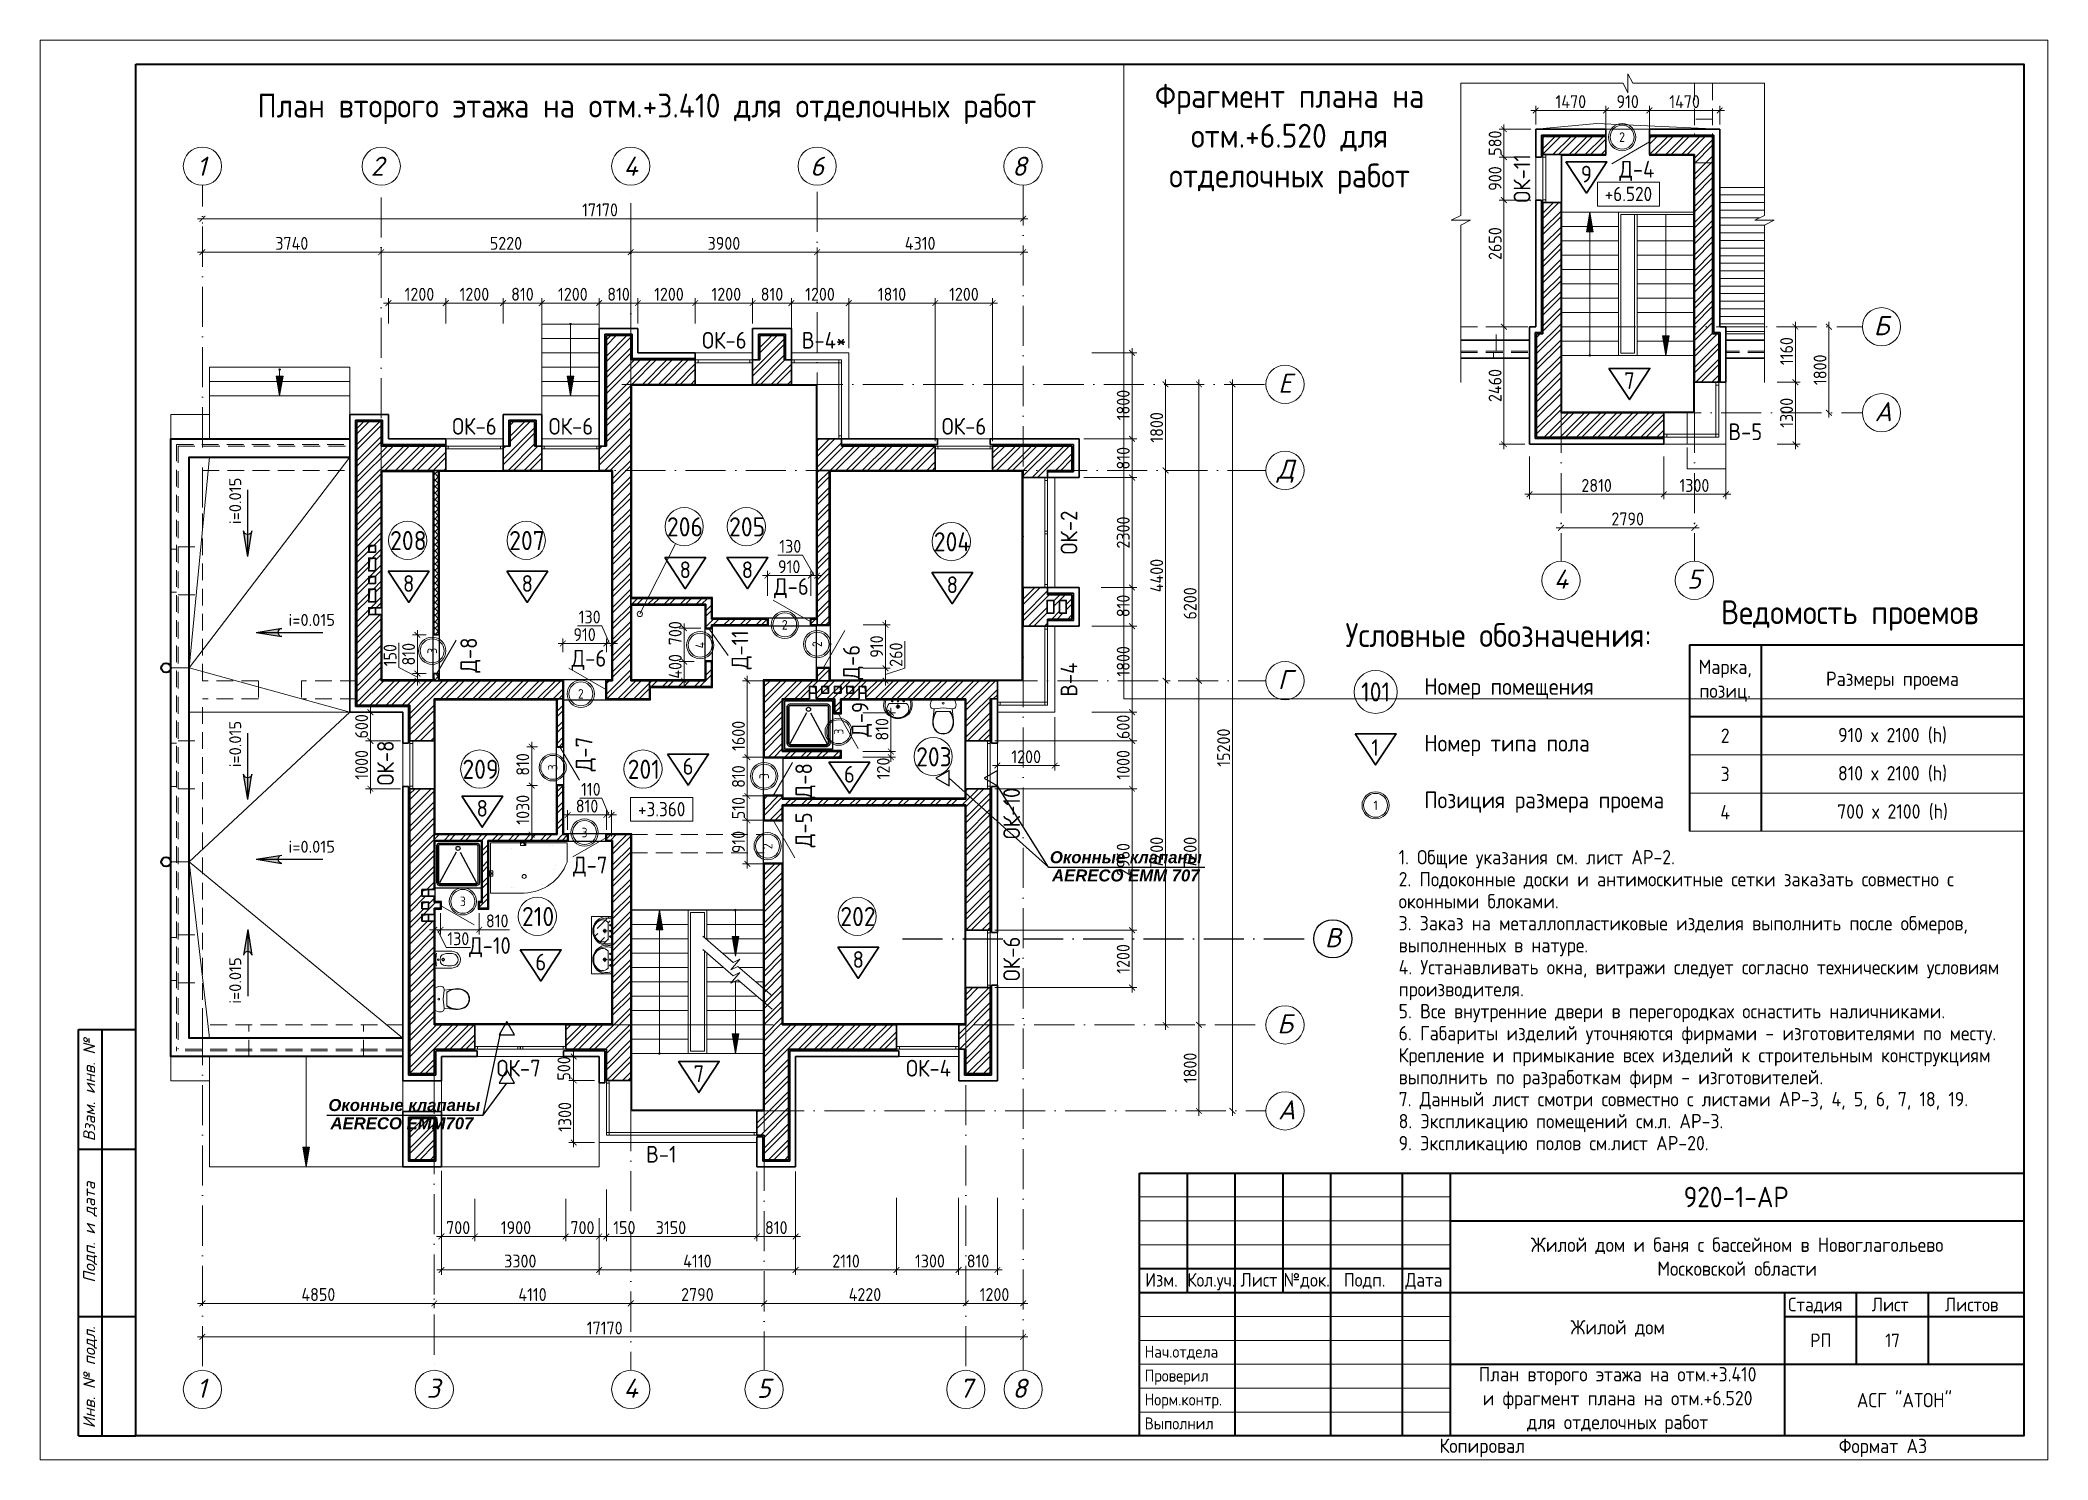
# Paper-space layout '17' of a CAD drawing. Header units: millimetres. Extents: x -17 to 41983, y -5 to 29695.
# The model-space entities are those that its viewports show. They can reach past a viewport. Long polylines and large blocks are cut down to what shows.
import ezdxf
from ezdxf.enums import TextEntityAlignment as Align

# ---------------------------------------------------------------- set-up
doc = ezdxf.new("R2010")
doc.units = ezdxf.units.MM
for name, pattern in [('ACAD_ISO10W100', [18, 12, -3, 0, -3]), ('JIS_08_15', [17.25, 15, -0.75, 0.75, -0.75]), ('НЕВИДИМАЯX2', [0.75, 0.5, -0.25])]:
    doc.linetypes.add(name, pattern=pattern)
doc.layers.get('Defpoints').update_dxf_attribs({"color": 40})
doc.layers.add('SANTEH', color=7, linetype='Continuous')
for name, color, linetype, lineweight in [('Text', 7, 'Continuous', 15), ('АР_Марка_двери', 13, 'Continuous', 9), ('АР_Отделка_трапы-лотки', 133, 'Continuous', 13), ('АР_Текст_экспликация', 132, 'Continuous', 9), ('АР_Штрих_материалы', 27, 'Continuous', 9), ('ДВЕРИ', 184, 'Continuous', 18), ('окна', 132, 'Continuous', 18), ('оси', 50, 'JIS_08_15', 9), ('размеры', 215, 'Continuous', 13), ('САНТЕХНИКА', 7, 'Continuous', 15), ('стены', 172, 'Continuous', 30), ('текст', 7, 'Continuous', 13), ('УКАЗАТЕЛЬ', 6, 'Continuous', 13), ('ФАСАД', 7, 'Continuous', 13), ('ШТРИХ', 142, 'Continuous', 13)]:
    doc.layers.add(name, color=color, linetype=linetype, lineweight=lineweight)
doc.styles.add('arial', font='isocpeur.ttf')
doc.styles.add('GOST 2.304', font='isocpeur.ttf', dxfattribs={"width": 0.9})
doc.styles.add('Isocpeur', font='isocpeui.ttf')
doc.styles.get("Standard").update_dxf_attribs({"font": 'arial.ttf'})
doc.styles.add('style1', font='arialbi.ttf')
doc.styles.add('Ок1', font='isocpeur.ttf', dxfattribs={"oblique": 15})
doc.styles.add('Оксана', font='arial.ttf')
doc.dimstyles.new('1', dxfattribs={"dimscale": 100, "dimtxt": 2.7, "dimasz": 1.2, "dimexe": 1, "dimexo": 1, "dimgap": 0.5, "dimtad": 1, "dimdec": 0, "dimzin": 0, "dimdsep": 46, "dimtxsty": 'GOST 2.304', "dimblk": 'ARCHTICK', "dimcen": 0.09, "dimdle": 1, "dimclrd": 256, "dimclre": 256, "dimclrt": 7, "dimadec": 0, "dimazin": 0, "dimtfac": 1, "dimtdec": 0, "dimtmove": 1, "dimatfit": 3, "dimldrblk": 'ARCHTICK', "dimfxl": 100, "dimtolj": 1, "dimtzin": 0, "dimlwd": 5, "dimlwe": 5, "dimarcsym": 1})
pattern_1 = [(45, (51302.94, 0), (-168.3798, 168.3798), []), (45, (51415.2, 0), (-168.3798, 168.3798), [])]

psp = doc.layouts.new('17')

# ---------------------------------------------------------------- texts
at = {"layer": 'Text', "color": 7, "style": 'GOST 2.304', "width": 0.9}
for s, p in [('Нач.отдела', (23090, 2132)), ('Проверил', (23090, 1632)), ('Норм.контр.', (23090, 1132)), ('Выполнил', (23090, 632))]:
    psp.add_text(s, height=250, dxfattribs=at).set_placement(p)
at = {"layer": 'Text', "color": 1, "char_height": 300, "attachment_point": 5, "style": 'GOST 2.304'}
for s, insert, width in [('{\\C256;Жилой дом и баня с бассейном в Новоглагольево\\PМосковской области}', (35483, 4245), 12000), ('{\\C256;Жилой дом}', (32983, 2745), 7000)]:
    psp.add_mtext(s, dxfattribs=dict(at, insert=insert, width=width))
at = {"layer": 'Text', "color": 7, "char_height": 300, "attachment_point": 5, "style": 'GOST 2.304'}
for s, insert, width in [('{\\C0;План второго этажа на отм.+3.410\\Pи ф\\C256;рагмент плана на отм.+6.520\\Pдля отделочных работ  }', (32983, 1245), 7211.9), ('{\\C0;АСГ "АТОН"}', (38983, 1245), 5000), ('Копиpовал ', (30149, 245), 5000), ('Формат А3', (38533, 245), 5000)]:
    psp.add_mtext(s, dxfattribs=dict(at, insert=insert, width=width))

msp = doc.modelspace()

# ---------------------------------------------------------------- texts
at = {"layer": 'Defpoints', "ltscale": 40, "style": 'style1'}
for s, p in [('Оконные клапаны', (1029473.6, 695947.7)), ('AERECO ЕММ 707', (1029519, 695566.1)), ('Оконные клапаны', (1014379.6, 690762.6)), ('AERECO ЕММ707', (1014425, 690381))]:
    msp.add_text(s, height=250, dxfattribs=at).set_placement(p)
at = {"layer": 'Defpoints', "style": 'Isocpeur'}
msp.add_text('В', height=400, dxfattribs=at).set_placement((1035392.9, 694188.7), align=Align.CENTER)
at = {"layer": 'Text', "color": 7, "style": 'GOST 2.304', "width": 0.9}
msp.add_text('План второго этажа на отм.+3.410 для отделочных работ  ', height=500, dxfattribs=at).set_placement((1021330.9, 711546.4), align=Align.CENTER)
at = {"layer": 'Text', "ltscale": 100, "style": 'GOST 2.304', "width": 0.9}
msp.add_text('Ведомость проемов ', height=500, dxfattribs=at).set_placement((1046350.9, 700947.6), align=Align.CENTER)
at = {"layer": 'Text', "ltscale": 5, "attachment_point": 5, "style": 'GOST 2.304'}
for s, insert, char_height, width in [('Марка, позиц.', (1043600.9, 699764.8, -22166.4), 300, 1500), ('Размеры проема', (1047100.9, 699764.8, -22166.4), 300, 6000), ('Фрагмент плана на отм.+6.520 для отделочных работ  ', (1015799.7, 670889.4, -22166.4), 500, 6000)]:
    msp.add_mtext(s, dxfattribs=dict(at, insert=insert, char_height=char_height, width=width))
at = {"layer": 'Text', "char_height": 300, "attachment_point": 5, "style": 'GOST 2.304'}
for s, insert, width in [('2', (1043600.9, 698614.8, -22166.4), 1500), ('910 х 2100 (h)', (1047100.9, 698614.8, -22166.4), 5500), ('3', (1043600.9, 697814.8, -22166.4), 1500), ('810 х 2100 (h)', (1047100.9, 697814.8, -22166.4), 5500), ('700 х 2100 (h)', (1047100.9, 697014.8, -22166.4), 5500), ('4', (1043600.9, 697014.8, -22166.4), 1500)]:
    msp.add_mtext(s, dxfattribs=dict(at, insert=insert, width=width))
at = {"layer": 'Text', "insert": (1036769.3, 696222.7), "char_height": 300, "width": 12694.323, "attachment_point": 1, "line_spacing_factor": 0.92, "style": 'GOST 2.304'}
msp.add_mtext('1. Общие указания см. лист АР-2.\\P2. Подоконные доски и антимоскитные сетки заказать совместно с оконными блоками. \\P3. Заказ на металлопластиковые изделия выполнить после обмеров, выполненных в натуре. \\P4. Устанавливать окна, витражи следует согласно техническим {\\C7;условиям производителя.\\P5. Все внутренние двери в перегородках оснастить наличниками.\\P6. Габариты изделий уточняются фирмами - изготовителями по месту. Крепление и примыкание всех изделий к строительным конструкциям выполнить по разработкам фирм - изготовителей.\\P}7. Данный лист смотри совместно с листами {\\C5;АР-3, 4, 5, 6, 7, 18, 19.\\P}8. Экспликацию помещений см.л. {\\C5;АР-3.}\\P9. Экспликацию полов см.лист {\\C5;АР-20.}', dxfattribs=at)
at = {"layer": 'АР_Марка_двери', "linetype": 'Continuous', "lineweight": 15, "style": 'GOST 2.304', "width": 0.9}
for s, p in [('ОК-6', (1022663.9, 706712.6)), ('В-4*', (1024748.5, 706712.6)), ('ОК-6', (1017435.5, 704912.6)), ('ОК-6', (1019454.7, 704912.6)), ('ОК-6', (1027677.5, 704912.6)), ('Д-6', (1024065, 701561)), ('Д-6', (1019830.1, 700059.8)), ('Д-7', (1019857.4, 695734.5)), ('Д-10', (1017759.7, 694049.6)), ('ОК-7', (1018360, 691484.1)), ('ОК-4', (1026935.4, 691484.1)), ('В-1', (1021345.1, 689684.1)), ('Д-4', (1023064.5, 670081.9)), ('В-5', (1025334.4, 664588.8))]:
    msp.add_text(s, height=350, dxfattribs=at).set_placement(p, align=Align.CENTER)
for s, p in [('ОК-2', (1030048.6, 702865.1)), ('Д-8', (1017490.9, 700301.1)), ('Д-11', (1023164.5, 700413.8)), ('Д-6', (1025497.4, 700152.1)), ('В-4', (1030048.6, 699788)), ('Д-9', (1025680.3, 698957.2)), ('ОК-8', (1015750.1, 698043.4)), ('Д-7', (1019904.5, 698230.5)), ('Д-8', (1024499.3, 697673.1)), ('ОК-10', (1028848.6, 696988.6)), ('Д-5', (1024499.3, 696646.8)), ('ОК-6', (1028848.6, 693945.8)), ('ОК-11', (1020837.4, 670065.8))]:
    msp.add_text(s, height=350, rotation=90, dxfattribs=at).set_placement(p, align=Align.CENTER)
at = {"layer": 'АР_Отделка_трапы-лотки', "ltscale": 100, "style": 'GOST 2.304', "width": 0.9}
msp.add_text('1', height=350, dxfattribs=at).set_placement((1036277.4, 698190.9), align=Align.CENTER)
at = {"layer": 'АР_Отделка_трапы-лотки', "ltscale": 100, "char_height": 350, "width": 1500, "attachment_point": 5, "style": 'GOST 2.304'}
for s, insert in [('8', (1021845.7, 702085.2)), ('8', (1023146, 702085.2)), ('8', (1016060, 701798.3)), ('8', (1018540.9, 701798.3)), ('8', (1027433, 701772.8)), ('6', (1021905, 697974.9)), ('6', (1025278.8, 697807.2)), ('8', (1017598.7, 697095.3)), ('6', (1018823.8, 693879.1)), ('8', (1025465, 693932.6)), ('7', (1022130.2, 691544.7)), ('9', (1022009.5, 670154.7)), ('7', (1022910.2, 665834.3))]:
    msp.add_mtext(s, dxfattribs=dict(at, insert=insert))
at = {"layer": 'размеры', "char_height": 250, "width": 3657.795, "attachment_point": 5, "rotation": 90, "style": 'arial'}
for insert in [(1012431.2, 703479), (1012431.2, 698390.8), (1012431.2, 693445.1)]:
    msp.add_mtext('{\\fArial|b0|i0|c0|p34; }i=0.015', dxfattribs=dict(at, insert=insert))
at = {"layer": 'размеры', "char_height": 250, "width": 3657.795, "attachment_point": 5, "style": 'arial'}
for insert in [(1013983.7, 701036.3), (1013983.7, 696292.4)]:
    msp.add_mtext('{\\fArial|b0|i0|c0|p34; }i=0.015', dxfattribs=dict(at, insert=insert))
at = {"layer": 'стены', "color": 7, "linetype": 'Continuous', "char_height": 300, "width": 1134.753, "attachment_point": 9, "style": 'arial'}
for s, insert in [('{\\W0.87;+3.360}', (1021847.9, 696927.9)), ('{\\W0.87;+6.520}', (1023384.8, 669588.9))]:
    msp.add_mtext(s, dxfattribs=dict(at, insert=insert))
at = {"layer": 'текст', "color": 7, "style": 'Isocpeur'}
for s, p in [('1', (1011726.4, 710327.7)), ('2', (1015403.1, 710327.7)), ('4', (1020704.3, 710327.7)), ('6', (1024604.3, 710327.7)), ('8', (1028835.4, 710327.7)), ('Е', (1034394.7, 705788.9)), ('Е', (1034394.7, 705788.9)), ('Д', (1034407.7, 703988.7)), ('Д', (1034407.7, 703988.7)), ('Г', (1034391.7, 699588.9)), ('Г', (1034391.7, 699588.9)), ('Б', (1034392.9, 692388.7)), ('Б', (1034392.9, 692388.7)), ('А', (1034428.1, 690588.7)), ('А', (1034428.1, 690588.7)), ('1', (1011725.8, 684763.1)), ('3', (1016575.9, 684763.1)), ('4', (1020704.3, 684763.1)), ('5', (1023488, 684763.1)), ('7', (1027714.3, 684763.1)), ('8', (1028840.4, 684763.1)), ('Б', (1028183.8, 666785.2)), ('А', (1028219, 664985.2)), ('4', (1021478.2, 661479.8)), ('5', (1024261.8, 661479.8))]:
    msp.add_text(s, height=400, dxfattribs=at).set_placement(p, align=Align.CENTER)
at = {"layer": 'текст', "color": 7, "style": 'GOST 2.304', "width": 0.9}
for s, p in [('206', (1021839.9, 702784.3)), ('205', (1023140.2, 702784.3)), ('208', (1016054.2, 702497.4)), ('207', (1018535, 702497.4)), ('204', (1027427.2, 702471.8)), ('209', (1017563.1, 697712.5)), ('201', (1020977.9, 697712.5)), ('203', (1027048.7, 697973.8)), ('210', (1018767.1, 694631.6)), ('202', (1025459.2, 694631.6))]:
    msp.add_text(s, height=400, dxfattribs=at).set_placement(p, align=Align.CENTER)
at = {"layer": 'текст', "style": 'GOST 2.304'}
for s, insert, char_height, width, attachment_point, line_spacing_factor in [('Условные обозначения:', (1038858.6, 700970.7), 500, 10676.199, 2, 0.938532), ('Номер помещения\\P\\PНомер типа пола\\P\\PПозиция размера проема', (1037306.8, 699820), 350, 22872.97, 1, 1.016949)]:
    msp.add_mtext(s, dxfattribs=dict(at, insert=insert, char_height=char_height, width=width, attachment_point=attachment_point, line_spacing_factor=line_spacing_factor))

# ---------------------------------------------------------------- blocks, each defined once
blk = doc.blocks.new('*U8')
at = {"color": 7, "linetype": 'Continuous', "lineweight": 40}
for p, q in [((-412, 90), (-400, 90)), ((-412, 5), (-412, 90)), ((-407, 5), (-407, 90)), ((-412, 65), (-400, 65)), ((-190, 60), (-5, 60)), ((-190, 5), (-190, 60)), ((-180, 35), (-180, 60)), ((-170, 5), (-170, 60)), ((-160, 35), (-160, 60)), ((-150, 5), (-150, 60)), ((-135, 5), (-135, 60)), ((-125, 5), (-125, 60)), ((-125, 50), (-5, 50)), ((-190, 40), (-125, 40)), ((-190, 35), (-125, 35)), ((-125, 35), (-5, 35)), ((-55, 5), (-55, 35)), ((-40, 20), (-40, 35)), ((-25, 20), (-25, 35)), ((-412, 30), (-400, 30)), ((-55, 30), (-5, 30)), ((-125, 20), (-5, 20)), ((-412, 5), (-400, 5))]:
    blk.add_line(p, q, dxfattribs=at)
at = {"color": 7, "linetype": 'Continuous', "lineweight": 20}
for p, q in [((-190, 55), (-125, 55)), ((-190, 50), (-125, 50)), ((-190, 45), (-125, 45)), ((-190, 30), (-125, 30)), ((-190, 25), (-125, 25)), ((-190, 20), (-125, 20)), ((-190, 15), (-125, 15)), ((-190, 10), (-125, 10))]:
    blk.add_line(p, q, dxfattribs=at)
at = {"color": 7, "linetype": 'Continuous', "lineweight": 0}
blk.add_lwpolyline([(-420, 297), (0, 297), (0, 0), (-420, 0)], close=True, dxfattribs=at)
at = {"color": 7, "linetype": 'Continuous', "lineweight": 40}
blk.add_lwpolyline([(-400, 292), (-5, 292), (-5, 5), (-400, 5)], close=True, dxfattribs=at)
at = {"color": 7, "style": 'Оксана', "flags": 8}
for tag, height, p in [('НАИМЕНОВАНИЕ_ОБЪЕКТА_СТРОИТЕЛЬСТВА', 2.71, (-64.88, 42.01)), ('НАИМЕНОВАНИЕ_ЧЕРТЕЖА', 2.86, (-88.9, 11.79))]:
    blk.add_attdef(tag, text='', height=height, dxfattribs=at).set_placement(p, align=Align.MIDDLE_CENTER)
at = {"color": 7, "linetype": 'Continuous', "lineweight": 20, "style": 'Оксана', "flags": 8}
blk.add_attdef('ИНВ.№ПОДЛ.', text='', height=2.5, rotation=90, dxfattribs=at).set_placement((-403.5, 17.5), align=Align.MIDDLE_CENTER)
for tag, height, p in [('НАИМЕНОВАНИЕ_СООРУЖЕНИЯ', 3.57, (-91.21, 26.62)), ('ОРГАНИЗАЦИЯ/ЛИЦЕНЗИЯ', 2.29, (-29.74, 11.97))]:
    blk.add_attdef(tag, text='', height=height, dxfattribs=at).set_placement(p, align=Align.MIDDLE_CENTER)
at = {"color": 7, "linetype": 'Continuous', "lineweight": 20, "flags": 8}
for tag, p in [('---------------------------------------------------', (-210, 5)), ('--------------------------------------------------', (-210, -2))]:
    blk.add_attdef(tag, text='', height=0.143, dxfattribs=at).set_placement(p, align=Align.TOP_LEFT)
at = {"layer": 'Text', "color": 7, "linetype": 'Continuous', "lineweight": 20, "style": 'GOST 2.304', "width": 0.9}
for s, p in [('Изм.', (-188.83, 36.23)), ('Лист', (-168.89, 36.23)), ('№док.', (-159.89, 36.23)), ('Подп.', (-147.29, 36.23)), ('Дата', (-134.42, 36.23)), ('Стадия', (-54.33, 31.07)), ('Лист', (-36.84, 31.07)), ('Листов', (-21.51, 31.07))]:
    blk.add_text(s, height=2.857, dxfattribs=at).set_placement(p)
at = {"layer": 'Text', "color": 7, "linetype": 'Continuous', "lineweight": 20, "style": 'GOST 2.304', "width": 0.833333}
blk.add_text('Кол.уч.', height=2.857, dxfattribs=at).set_placement((-180, 36.23), (-170, 36.23), align=Align.FIT)
at = {"layer": 'Text', "color": 7, "linetype": 'Continuous', "lineweight": 20, "style": 'GOST 2.304', "width": 0.9, "flags": 8}
blk.add_attdef('ОБОЗНАЧЕНИЕ_ДОКУМЕНТА', text='', height=4.29, dxfattribs=at).set_placement((-65.21, 54.98), align=Align.MIDDLE_CENTER)
at = {"layer": 'Text', "color": 7, "style": 'GOST 2.304', "width": 0.9, "flags": 8}
for tag, p in [('СТАДИЯ', (-47.5, 25)), ('ЛИСТ', (-32.5, 25)), ('ЛИСТОВ', (-15, 25))]:
    blk.add_attdef(tag, text='', height=2.86, dxfattribs=at).set_placement(p, align=Align.MIDDLE_CENTER)
at = {"layer": 'текст', "color": 7, "linetype": 'Continuous', "style": 'Ок1', "oblique": 15}
for s, p in [('Взам. инв. №', (-408.5, 66.63)), ('Подп. и дата', (-408.5, 37.05)), ('Инв. № подл.', (-408.5, 6.6))]:
    blk.add_text(s, height=2.5, rotation=90.0002, dxfattribs=at).set_placement(p)
blk = doc.blocks.new('окно')
at = {"layer": 'окна', "ltscale": 0.1}
for p, q in [((959680, 860942), (960680, 860942)), ((959730, 860412), (960630, 860412))]:
    blk.add_line(p, q, dxfattribs=at)
for points in [[(960680, 860622), (959680, 860622), (959680, 860562), (960680, 860562)], [(959732, 860622), (959680, 860622), (959680, 860562), (959732, 860562)], [(960628, 860622), (960680, 860622), (960680, 860562), (960628, 860562)]]:
    blk.add_lwpolyline(points, close=True, dxfattribs=at)
blk = doc.blocks.new('ок1000')
at = {"layer": 'окна', "ltscale": 0.1}
for p, q in [((961882, 736532), (961882, 735632)), ((962542, 736582), (962542, 735582))]:
    blk.add_line(p, q, dxfattribs=at)
for points in [[(962092, 735582), (962092, 736582), (962032, 736582), (962032, 735582)], [(962092, 736530), (962092, 736582), (962032, 736582), (962032, 736530)], [(962092, 735634), (962092, 735582), (962032, 735582), (962032, 735634)]]:
    blk.add_lwpolyline(points, close=True, dxfattribs=at)
blk = doc.blocks.new('_ArchTick')
at = {"color": 0, "linetype": 'ByBlock', "const_width": 0.15}
blk.add_lwpolyline([(-0.5, -0.5), (0.5, 0.5)], dxfattribs=at)
blk = doc.blocks.new('*D572')
at = {"layer": 'Defpoints', "color": 0, "ltscale": 0.1}
for p in [(1026265, 689049), (1027565, 687894), (1026265, 687439)]:
    blk.add_point(p, dxfattribs=at)
at = {"layer": 'размеры', "lineweight": 5, "ltscale": 0.1}
for p, q in [((1026265, 688949), (1026265, 687339)), ((1027565, 687794), (1027565, 687339)), ((1027665, 687439), (1026165, 687439))]:
    blk.add_line(p, q, dxfattribs=at)
at = {"layer": 'размеры', "lineweight": 5, "ltscale": 0.1, "xscale": 120, "yscale": 120, "zscale": 120, "rotation": 180}
blk.add_blockref('_ArchTick', (1026265, 687439), dxfattribs=at)
at = {"layer": 'размеры', "lineweight": 5, "ltscale": 0.1, "xscale": 120, "yscale": 120, "zscale": 120}
blk.add_blockref('_ArchTick', (1027565, 687439), dxfattribs=at)
at = {"layer": 'размеры', "color": 7, "ltscale": 0.1, "insert": (1026965, 687624), "char_height": 270, "attachment_point": 5, "style": 'GOST 2.304'}
blk.add_mtext('\\A1;1300', dxfattribs=at)
blk = doc.blocks.new('*D573')
at = {"layer": 'Defpoints', "color": 0, "ltscale": 0.1}
for p in [(1027565, 689049), (1028375, 689049), (1027565, 687439)]:
    blk.add_point(p, dxfattribs=at)
at = {"layer": 'размеры', "lineweight": 5, "ltscale": 0.1}
for p, q in [((1027565, 688949), (1027565, 687339)), ((1028375, 688949), (1028375, 687339)), ((1028475, 687439), (1027465, 687439))]:
    blk.add_line(p, q, dxfattribs=at)
at = {"layer": 'размеры', "lineweight": 5, "ltscale": 0.1, "xscale": 120, "yscale": 120, "zscale": 120, "rotation": 180}
blk.add_blockref('_ArchTick', (1027565, 687439), dxfattribs=at)
at = {"layer": 'размеры', "lineweight": 5, "ltscale": 0.1, "xscale": 120, "yscale": 120, "zscale": 120}
blk.add_blockref('_ArchTick', (1028375, 687439), dxfattribs=at)
at = {"layer": 'размеры', "color": 7, "ltscale": 0.1, "insert": (1027970, 687624), "char_height": 270, "attachment_point": 5, "style": 'GOST 2.304'}
blk.add_mtext('\\A1;810', dxfattribs=at)
blk = doc.blocks.new('*D574')
at = {"layer": 'Defpoints', "color": 0, "ltscale": 0.1}
for p in [(1030545, 704015), (1030444, 701715), (1031193, 701715)]:
    blk.add_point(p, dxfattribs=at)
at = {"layer": 'размеры', "lineweight": 5, "ltscale": 0.1}
for p, q in [((1030645, 704015), (1031293, 704015)), ((1031193, 704115), (1031193, 701615)), ((1030544, 701715), (1031293, 701715))]:
    blk.add_line(p, q, dxfattribs=at)
at = {"layer": 'размеры', "lineweight": 5, "ltscale": 0.1, "xscale": 120, "yscale": 120, "zscale": 120}
for p, rotation in [((1031193, 704015), 90), ((1031193, 701715), 270)]:
    blk.add_blockref('_ArchTick', p, dxfattribs=dict(at, rotation=rotation))
at = {"layer": 'размеры', "color": 7, "ltscale": 0.1, "insert": (1031008, 702865), "char_height": 270, "attachment_point": 5, "rotation": 90, "style": 'GOST 2.304'}
blk.add_mtext('\\A1;2300', dxfattribs=at)
blk = doc.blocks.new('*D575')
at = {"layer": 'Defpoints', "color": 0, "ltscale": 0.1}
for p in [(1028375, 699501), (1029575, 699105), (1029575, 697990)]:
    blk.add_point(p, dxfattribs=at)
at = {"layer": 'размеры', "lineweight": 5, "ltscale": 0.1}
for p, q in [((1028375, 699401), (1028375, 697890)), ((1029575, 699005), (1029575, 697890)), ((1028275, 697990), (1029675, 697990))]:
    blk.add_line(p, q, dxfattribs=at)
at = {"layer": 'размеры', "lineweight": 5, "ltscale": 0.1, "xscale": 120, "yscale": 120, "zscale": 120, "rotation": 180}
blk.add_blockref('_ArchTick', (1028375, 697990), dxfattribs=at)
at = {"layer": 'размеры', "lineweight": 5, "ltscale": 0.1, "xscale": 120, "yscale": 120, "zscale": 120}
blk.add_blockref('_ArchTick', (1029575, 697990), dxfattribs=at)
at = {"layer": 'размеры', "color": 7, "ltscale": 0.1, "insert": (1028978, 698175), "char_height": 270, "attachment_point": 5, "style": 'GOST 2.304'}
blk.add_mtext('\\A1;1200', dxfattribs=at)
blk = doc.blocks.new('*D576')
at = {"layer": 'Defpoints', "color": 0, "ltscale": 0.1}
for p in [(1030254, 700905), (1030254, 699105), (1031193, 699105)]:
    blk.add_point(p, dxfattribs=at)
at = {"layer": 'размеры', "lineweight": 5, "ltscale": 0.1}
for p, q in [((1031193, 701005), (1031193, 699005)), ((1030354, 700905), (1031293, 700905)), ((1030354, 699105), (1031293, 699105))]:
    blk.add_line(p, q, dxfattribs=at)
at = {"layer": 'размеры', "lineweight": 5, "ltscale": 0.1, "xscale": 120, "yscale": 120, "zscale": 120}
for p, rotation in [((1031193, 700905), 90), ((1031193, 699105), 270)]:
    blk.add_blockref('_ArchTick', p, dxfattribs=dict(at, rotation=rotation))
at = {"layer": 'размеры', "color": 7, "ltscale": 0.1, "insert": (1031008, 700171), "char_height": 270, "attachment_point": 5, "rotation": 90, "style": 'GOST 2.304'}
blk.add_mtext('\\A1;1800', dxfattribs=at)
blk = doc.blocks.new('*D577')
at = {"layer": 'Defpoints', "color": 0, "ltscale": 0.1}
for p in [(1030254, 706625), (1031193, 706625), (1030254, 704825)]:
    blk.add_point(p, dxfattribs=at)
at = {"layer": 'размеры', "lineweight": 5, "ltscale": 0.1}
for p, q in [((1030354, 706625), (1031293, 706625)), ((1031193, 704725), (1031193, 706725)), ((1030354, 704825), (1031293, 704825))]:
    blk.add_line(p, q, dxfattribs=at)
at = {"layer": 'размеры', "lineweight": 5, "ltscale": 0.1, "xscale": 120, "yscale": 120, "zscale": 120}
for p, rotation in [((1031193, 706625), 90), ((1031193, 704825), 270)]:
    blk.add_blockref('_ArchTick', p, dxfattribs=dict(at, rotation=rotation))
at = {"layer": 'размеры', "color": 7, "ltscale": 0.1, "insert": (1031008, 705532), "char_height": 270, "attachment_point": 5, "rotation": 90, "style": 'GOST 2.304'}
blk.add_mtext('\\A1;1800', dxfattribs=at)
blk = doc.blocks.new('*D668')
at = {"layer": 'Defpoints', "color": 0, "ltscale": 0.1}
for p in [(1022055, 707665), (1022055, 707135), (1023255, 707135)]:
    blk.add_point(p, dxfattribs=at)
at = {"layer": 'размеры', "lineweight": 5, "ltscale": 0.1}
for p, q in [((1022055, 707235), (1022055, 707765)), ((1023255, 707235), (1023255, 707765)), ((1023355, 707665), (1021955, 707665))]:
    blk.add_line(p, q, dxfattribs=at)
at = {"layer": 'размеры', "lineweight": 5, "ltscale": 0.1, "xscale": 120, "yscale": 120, "zscale": 120, "rotation": 180}
blk.add_blockref('_ArchTick', (1022055, 707665), dxfattribs=at)
at = {"layer": 'размеры', "lineweight": 5, "ltscale": 0.1, "xscale": 120, "yscale": 120, "zscale": 120}
blk.add_blockref('_ArchTick', (1023255, 707665), dxfattribs=at)
at = {"layer": 'размеры', "color": 7, "ltscale": 0.1, "insert": (1022705, 707850), "char_height": 270, "attachment_point": 5, "style": 'GOST 2.304'}
blk.add_mtext('\\A1;1200', dxfattribs=at)
blk = doc.blocks.new('*D669')
at = {"layer": 'Defpoints', "color": 0, "ltscale": 0.1}
for p in [(1024065, 707665), (1024065, 706625), (1025265, 706625)]:
    blk.add_point(p, dxfattribs=at)
at = {"layer": 'размеры', "lineweight": 5, "ltscale": 0.1}
for p, q in [((1024065, 706725), (1024065, 707765)), ((1025265, 706725), (1025265, 707765)), ((1025365, 707665), (1023965, 707665))]:
    blk.add_line(p, q, dxfattribs=at)
at = {"layer": 'размеры', "lineweight": 5, "ltscale": 0.1, "xscale": 120, "yscale": 120, "zscale": 120, "rotation": 180}
blk.add_blockref('_ArchTick', (1024065, 707665), dxfattribs=at)
at = {"layer": 'размеры', "lineweight": 5, "ltscale": 0.1, "xscale": 120, "yscale": 120, "zscale": 120}
blk.add_blockref('_ArchTick', (1025265, 707665), dxfattribs=at)
at = {"layer": 'размеры', "color": 7, "ltscale": 0.1, "insert": (1024665, 707850), "char_height": 270, "attachment_point": 5, "style": 'GOST 2.304'}
blk.add_mtext('\\A1;1200', dxfattribs=at)
blk = doc.blocks.new('*D670')
at = {"layer": 'Defpoints', "color": 0, "ltscale": 0.1}
for p in [(1023255, 707665), (1023255, 707135), (1024065, 707135)]:
    blk.add_point(p, dxfattribs=at)
at = {"layer": 'размеры', "lineweight": 5, "ltscale": 0.1}
for p, q in [((1023255, 707235), (1023255, 707765)), ((1024065, 707235), (1024065, 707765)), ((1024165, 707665), (1023155, 707665))]:
    blk.add_line(p, q, dxfattribs=at)
at = {"layer": 'размеры', "lineweight": 5, "ltscale": 0.1, "xscale": 120, "yscale": 120, "zscale": 120, "rotation": 180}
blk.add_blockref('_ArchTick', (1023255, 707665), dxfattribs=at)
at = {"layer": 'размеры', "lineweight": 5, "ltscale": 0.1, "xscale": 120, "yscale": 120, "zscale": 120}
blk.add_blockref('_ArchTick', (1024065, 707665), dxfattribs=at)
at = {"layer": 'размеры', "color": 7, "ltscale": 0.1, "insert": (1023660, 707850), "char_height": 270, "attachment_point": 5, "style": 'GOST 2.304'}
blk.add_mtext('\\A1;810', dxfattribs=at)
blk = doc.blocks.new('*D578')
at = {"layer": 'Defpoints', "color": 0, "ltscale": 0.1}
for p in [(1018845, 707413), (1020045, 707665), (1020045, 707413)]:
    blk.add_point(p, dxfattribs=at)
at = {"layer": 'размеры', "lineweight": 5, "ltscale": 0.1}
for p, q in [((1018845, 707513), (1018845, 707765)), ((1020045, 707513), (1020045, 707765)), ((1018745, 707665), (1020145, 707665))]:
    blk.add_line(p, q, dxfattribs=at)
at = {"layer": 'размеры', "lineweight": 5, "ltscale": 0.1, "xscale": 120, "yscale": 120, "zscale": 120, "rotation": 180}
blk.add_blockref('_ArchTick', (1018845, 707665), dxfattribs=at)
at = {"layer": 'размеры', "lineweight": 5, "ltscale": 0.1, "xscale": 120, "yscale": 120, "zscale": 120}
blk.add_blockref('_ArchTick', (1020045, 707665), dxfattribs=at)
at = {"layer": 'размеры', "color": 7, "ltscale": 0.1, "insert": (1019494, 707850), "char_height": 270, "attachment_point": 5, "style": 'GOST 2.304'}
blk.add_mtext('\\A1;1200', dxfattribs=at)
blk = doc.blocks.new('*D579')
at = {"layer": 'Defpoints', "color": 0, "ltscale": 0.1}
for p in [(1031805, 705965), (1031805, 704165), (1031893, 704165)]:
    blk.add_point(p, dxfattribs=at)
at = {"layer": 'размеры', "lineweight": 5, "ltscale": 0.1}
for p, q in [((1031893, 706065), (1031893, 704065)), ((1031905, 705965), (1031993, 705965)), ((1031905, 704165), (1031993, 704165))]:
    blk.add_line(p, q, dxfattribs=at)
at = {"layer": 'размеры', "lineweight": 5, "ltscale": 0.1, "xscale": 120, "yscale": 120, "zscale": 120}
for p, rotation in [((1031893, 705965), 90), ((1031893, 704165), 270)]:
    blk.add_blockref('_ArchTick', p, dxfattribs=dict(at, rotation=rotation))
at = {"layer": 'размеры', "color": 7, "ltscale": 0.1, "insert": (1031708, 705065), "char_height": 270, "attachment_point": 5, "rotation": 90, "style": 'GOST 2.304'}
blk.add_mtext('\\A1;1800', dxfattribs=at)
blk = doc.blocks.new('*D580')
at = {"layer": 'Defpoints', "color": 0, "ltscale": 0.1}
for p in [(1031805, 704165), (1031805, 699765), (1031893, 699765)]:
    blk.add_point(p, dxfattribs=at)
at = {"layer": 'размеры', "lineweight": 5, "ltscale": 0.1}
for p, q in [((1031893, 704265), (1031893, 699665)), ((1031905, 704165), (1031993, 704165)), ((1031905, 699765), (1031993, 699765))]:
    blk.add_line(p, q, dxfattribs=at)
at = {"layer": 'размеры', "lineweight": 5, "ltscale": 0.1, "xscale": 120, "yscale": 120, "zscale": 120}
for p, rotation in [((1031893, 704165), 90), ((1031893, 699765), 270)]:
    blk.add_blockref('_ArchTick', p, dxfattribs=dict(at, rotation=rotation))
at = {"layer": 'размеры', "color": 7, "ltscale": 0.1, "insert": (1031708, 701965), "char_height": 270, "attachment_point": 5, "rotation": 90, "style": 'GOST 2.304'}
blk.add_mtext('\\A1;4400', dxfattribs=at)
blk = doc.blocks.new('*D581')
at = {"layer": 'Defpoints', "color": 0, "ltscale": 0.1}
for p in [(1032505, 699765), (1032505, 692565), (1032593, 692565)]:
    blk.add_point(p, dxfattribs=at)
at = {"layer": 'размеры', "lineweight": 5, "ltscale": 0.1}
for p, q in [((1032593, 699865), (1032593, 692465)), ((1032605, 699765), (1032693, 699765)), ((1032605, 692565), (1032693, 692565))]:
    blk.add_line(p, q, dxfattribs=at)
at = {"layer": 'размеры', "lineweight": 5, "ltscale": 0.1, "xscale": 120, "yscale": 120, "zscale": 120}
for p, rotation in [((1032593, 699765), 90), ((1032593, 692565), 270)]:
    blk.add_blockref('_ArchTick', p, dxfattribs=dict(at, rotation=rotation))
at = {"layer": 'размеры', "color": 7, "ltscale": 0.1, "insert": (1032408, 696165), "char_height": 270, "attachment_point": 5, "rotation": 90, "style": 'GOST 2.304'}
blk.add_mtext('\\A1;7200', dxfattribs=at)
blk = doc.blocks.new('*D582')
at = {"layer": 'Defpoints', "color": 0, "ltscale": 0.1}
for p in [(1032519, 705965), (1032519, 699765), (1032593, 699765)]:
    blk.add_point(p, dxfattribs=at)
at = {"layer": 'размеры', "lineweight": 5, "ltscale": 0.1}
for p, q in [((1032593, 706065), (1032593, 699665)), ((1032619, 705965), (1032693, 705965)), ((1032619, 699765), (1032693, 699765))]:
    blk.add_line(p, q, dxfattribs=at)
at = {"layer": 'размеры', "lineweight": 5, "ltscale": 0.1, "xscale": 120, "yscale": 120, "zscale": 120}
for p, rotation in [((1032593, 705965), 90), ((1032593, 699765), 270)]:
    blk.add_blockref('_ArchTick', p, dxfattribs=dict(at, rotation=rotation))
at = {"layer": 'размеры', "color": 7, "ltscale": 0.1, "insert": (1032408, 701382), "char_height": 270, "attachment_point": 5, "rotation": 90, "style": 'GOST 2.304'}
blk.add_mtext('\\A1;6200', dxfattribs=at)
blk = doc.blocks.new('*D583')
at = {"layer": 'Defpoints', "color": 0, "ltscale": 0.1}
for p in [(1016746, 689610), (1020045, 688320), (1016746, 687439)]:
    blk.add_point(p, dxfattribs=at)
at = {"layer": 'размеры', "lineweight": 5, "ltscale": 0.1}
for p, q in [((1016746, 689510), (1016746, 687339)), ((1020045, 688220), (1020045, 687339)), ((1020145, 687439), (1016646, 687439))]:
    blk.add_line(p, q, dxfattribs=at)
at = {"layer": 'размеры', "lineweight": 5, "ltscale": 0.1, "xscale": 120, "yscale": 120, "zscale": 120, "rotation": 180}
blk.add_blockref('_ArchTick', (1016746, 687439), dxfattribs=at)
at = {"layer": 'размеры', "lineweight": 5, "ltscale": 0.1, "xscale": 120, "yscale": 120, "zscale": 120}
blk.add_blockref('_ArchTick', (1020045, 687439), dxfattribs=at)
at = {"layer": 'размеры', "color": 7, "ltscale": 0.1, "insert": (1018395, 687624), "char_height": 270, "attachment_point": 5, "style": 'GOST 2.304'}
blk.add_mtext('\\A1;3300', dxfattribs=at)
blk = doc.blocks.new('*D584')
at = {"layer": 'Defpoints', "color": 0, "lineweight": 50, "ltscale": 0.1}
for p in [(1028225, 694546), (1031193, 694546), (1028225, 693346)]:
    blk.add_point(p, dxfattribs=at)
at = {"layer": 'размеры', "lineweight": 5, "ltscale": 0.1}
for p, q in [((1028325, 694546), (1031293, 694546)), ((1031193, 693246), (1031193, 694646)), ((1028325, 693346), (1031293, 693346))]:
    blk.add_line(p, q, dxfattribs=at)
at = {"layer": 'размеры', "lineweight": 5, "ltscale": 0.1, "xscale": 120, "yscale": 120, "zscale": 120}
for p, rotation in [((1031193, 694546), 90), ((1031193, 693346), 270)]:
    blk.add_blockref('_ArchTick', p, dxfattribs=dict(at, rotation=rotation))
at = {"layer": 'размеры', "color": 7, "ltscale": 0.1, "insert": (1031008, 693946), "char_height": 270, "attachment_point": 5, "rotation": 90, "style": 'GOST 2.304'}
blk.add_mtext('\\A1;1200', dxfattribs=at)
blk = doc.blocks.new('*D585')
at = {"layer": 'Defpoints', "color": 0, "lineweight": 50, "ltscale": 0.1}
for p in [(1027075, 707665), (1027075, 704675), (1028275, 704675)]:
    blk.add_point(p, dxfattribs=at)
at = {"layer": 'размеры', "lineweight": 5, "ltscale": 0.1}
for p, q in [((1027075, 704775), (1027075, 707765)), ((1028275, 704775), (1028275, 707765)), ((1028375, 707665), (1026975, 707665))]:
    blk.add_line(p, q, dxfattribs=at)
at = {"layer": 'размеры', "lineweight": 5, "ltscale": 0.1, "xscale": 120, "yscale": 120, "zscale": 120, "rotation": 180}
blk.add_blockref('_ArchTick', (1027075, 707665), dxfattribs=at)
at = {"layer": 'размеры', "lineweight": 5, "ltscale": 0.1, "xscale": 120, "yscale": 120, "zscale": 120}
blk.add_blockref('_ArchTick', (1028275, 707665), dxfattribs=at)
at = {"layer": 'размеры', "color": 7, "ltscale": 0.1, "insert": (1027675, 707850), "char_height": 270, "attachment_point": 5, "style": 'GOST 2.304'}
blk.add_mtext('\\A1;1200', dxfattribs=at)
blk = doc.blocks.new('*D671')
at = {"layer": 'Defpoints', "color": 0, "ltscale": 0.1}
for p in [(1019511, 691405), (1020045, 691405), (1020045, 690105)]:
    blk.add_point(p, dxfattribs=at)
at = {"layer": 'размеры', "lineweight": 5, "ltscale": 0.1}
for p, q in [((1019945, 691405), (1019411, 691405)), ((1019511, 690005), (1019511, 691505)), ((1019945, 690105), (1019411, 690105))]:
    blk.add_line(p, q, dxfattribs=at)
at = {"layer": 'размеры', "lineweight": 5, "ltscale": 0.1, "xscale": 120, "yscale": 120, "zscale": 120}
for p, rotation in [((1019511, 691405), 90), ((1019511, 690105), 270)]:
    blk.add_blockref('_ArchTick', p, dxfattribs=dict(at, rotation=rotation))
at = {"layer": 'размеры', "color": 7, "ltscale": 0.1, "insert": (1019326, 690639), "char_height": 270, "attachment_point": 5, "rotation": 90, "style": 'GOST 2.304'}
blk.add_mtext('\\A1;1300', dxfattribs=at)
blk = doc.blocks.new('*D672')
at = {"layer": 'Defpoints', "color": 0, "ltscale": 0.1}
for p in [(1019511, 691905), (1020045, 691905), (1020045, 691405)]:
    blk.add_point(p, dxfattribs=at)
at = {"layer": 'размеры', "lineweight": 5, "ltscale": 0.1}
for p, q in [((1019945, 691905), (1019411, 691905)), ((1019511, 691305), (1019511, 692005)), ((1019945, 691405), (1019411, 691405))]:
    blk.add_line(p, q, dxfattribs=at)
at = {"layer": 'размеры', "lineweight": 5, "ltscale": 0.1, "xscale": 120, "yscale": 120, "zscale": 120}
for p, rotation in [((1019511, 691905), 90), ((1019511, 691405), 270)]:
    blk.add_blockref('_ArchTick', p, dxfattribs=dict(at, rotation=rotation))
at = {"layer": 'размеры', "color": 7, "ltscale": 0.1, "insert": (1019307, 691654), "char_height": 270, "attachment_point": 5, "rotation": 90, "style": 'GOST 2.304'}
blk.add_mtext('\\A1;500', dxfattribs=at)
blk = doc.blocks.new('*D586')
at = {"layer": 'Defpoints', "color": 0, "lineweight": 50, "ltscale": 0.1}
for p in [(1025265, 707665), (1025265, 706625), (1027075, 704675)]:
    blk.add_point(p, dxfattribs=at)
at = {"layer": 'размеры', "lineweight": 5, "ltscale": 0.1}
for p, q in [((1025265, 706725), (1025265, 707765)), ((1027075, 704775), (1027075, 707765)), ((1027175, 707665), (1025165, 707665))]:
    blk.add_line(p, q, dxfattribs=at)
at = {"layer": 'размеры', "lineweight": 5, "ltscale": 0.1, "xscale": 120, "yscale": 120, "zscale": 120, "rotation": 180}
blk.add_blockref('_ArchTick', (1025265, 707665), dxfattribs=at)
at = {"layer": 'размеры', "lineweight": 5, "ltscale": 0.1, "xscale": 120, "yscale": 120, "zscale": 120}
blk.add_blockref('_ArchTick', (1027075, 707665), dxfattribs=at)
at = {"layer": 'размеры', "color": 7, "ltscale": 0.1, "insert": (1026170, 707850), "char_height": 270, "attachment_point": 5, "style": 'GOST 2.304'}
blk.add_mtext('\\A1;1810', dxfattribs=at)
blk = doc.blocks.new('*D587')
at = {"layer": 'Defpoints', "color": 0, "ltscale": 0.1}
for p in [(1020045, 707665), (1020045, 707135), (1020855, 707135)]:
    blk.add_point(p, dxfattribs=at)
at = {"layer": 'размеры', "lineweight": 5, "ltscale": 0.1}
for p, q in [((1020045, 707235), (1020045, 707765)), ((1020855, 707235), (1020855, 707765)), ((1020955, 707665), (1019945, 707665))]:
    blk.add_line(p, q, dxfattribs=at)
at = {"layer": 'размеры', "lineweight": 5, "ltscale": 0.1, "xscale": 120, "yscale": 120, "zscale": 120, "rotation": 180}
blk.add_blockref('_ArchTick', (1020045, 707665), dxfattribs=at)
at = {"layer": 'размеры', "lineweight": 5, "ltscale": 0.1, "xscale": 120, "yscale": 120, "zscale": 120}
blk.add_blockref('_ArchTick', (1020855, 707665), dxfattribs=at)
at = {"layer": 'размеры', "color": 7, "ltscale": 0.1, "insert": (1020450, 707850), "char_height": 270, "attachment_point": 5, "style": 'GOST 2.304'}
blk.add_mtext('\\A1;810', dxfattribs=at)
blk = doc.blocks.new('*D588')
at = {"layer": 'Defpoints', "color": 0, "ltscale": 0.1}
for p in [(1018035, 707665), (1016835, 707135), (1018035, 707135)]:
    blk.add_point(p, dxfattribs=at)
at = {"layer": 'размеры', "lineweight": 5, "ltscale": 0.1}
for p, q in [((1016835, 707235), (1016835, 707765)), ((1018035, 707235), (1018035, 707765)), ((1016735, 707665), (1018135, 707665))]:
    blk.add_line(p, q, dxfattribs=at)
at = {"layer": 'размеры', "lineweight": 5, "ltscale": 0.1, "xscale": 120, "yscale": 120, "zscale": 120, "rotation": 180}
blk.add_blockref('_ArchTick', (1016835, 707665), dxfattribs=at)
at = {"layer": 'размеры', "lineweight": 5, "ltscale": 0.1, "xscale": 120, "yscale": 120, "zscale": 120}
blk.add_blockref('_ArchTick', (1018035, 707665), dxfattribs=at)
at = {"layer": 'размеры', "color": 7, "ltscale": 0.1, "insert": (1017435, 707850), "char_height": 270, "attachment_point": 5, "style": 'GOST 2.304'}
blk.add_mtext('\\A1;1200', dxfattribs=at)
blk = doc.blocks.new('*D589')
at = {"layer": 'Defpoints', "color": 0, "ltscale": 0.1}
for p in [(1018845, 707665), (1018035, 707135), (1018845, 707135)]:
    blk.add_point(p, dxfattribs=at)
at = {"layer": 'размеры', "lineweight": 5, "ltscale": 0.1}
for p, q in [((1018035, 707235), (1018035, 707765)), ((1018845, 707235), (1018845, 707765)), ((1017935, 707665), (1018945, 707665))]:
    blk.add_line(p, q, dxfattribs=at)
at = {"layer": 'размеры', "lineweight": 5, "ltscale": 0.1, "xscale": 120, "yscale": 120, "zscale": 120, "rotation": 180}
blk.add_blockref('_ArchTick', (1018035, 707665), dxfattribs=at)
at = {"layer": 'размеры', "lineweight": 5, "ltscale": 0.1, "xscale": 120, "yscale": 120, "zscale": 120}
blk.add_blockref('_ArchTick', (1018845, 707665), dxfattribs=at)
at = {"layer": 'размеры', "color": 7, "ltscale": 0.1, "insert": (1018440, 707850), "char_height": 270, "attachment_point": 5, "style": 'GOST 2.304'}
blk.add_mtext('\\A1;810', dxfattribs=at)
blk = doc.blocks.new('*D590')
at = {"layer": 'Defpoints', "color": 0, "ltscale": 0.1}
for p in [(1020195, 700545), (1020195, 700260), (1020325, 700260)]:
    blk.add_point(p, dxfattribs=at)
at = {"layer": 'размеры', "lineweight": 5, "ltscale": 0.1}
for p, q in [((1020102, 700912), (1019589, 700912)), ((1020260, 700545), (1020102, 700912)), ((1020195, 700360), (1020195, 700645)), ((1020325, 700360), (1020325, 700645)), ((1020425, 700545), (1020095, 700545))]:
    blk.add_line(p, q, dxfattribs=at)
at = {"layer": 'размеры', "lineweight": 5, "ltscale": 0.1, "xscale": 120, "yscale": 120, "zscale": 120, "rotation": 180}
blk.add_blockref('_ArchTick', (1020195, 700545), dxfattribs=at)
at = {"layer": 'размеры', "lineweight": 5, "ltscale": 0.1, "xscale": 120, "yscale": 120, "zscale": 120}
blk.add_blockref('_ArchTick', (1020325, 700545), dxfattribs=at)
at = {"layer": 'размеры', "color": 7, "ltscale": 0.1, "insert": (1019846, 701097), "char_height": 270, "attachment_point": 5, "style": 'GOST 2.304'}
blk.add_mtext('\\A1;130', dxfattribs=at)
blk = doc.blocks.new('*D591')
at = {"layer": 'Defpoints', "color": 0, "ltscale": 0.1}
for p in [(1019285, 700545), (1019285, 700260), (1020195, 700260)]:
    blk.add_point(p, dxfattribs=at)
at = {"layer": 'размеры', "lineweight": 5, "ltscale": 0.1}
for p, q in [((1019285, 700360), (1019285, 700645)), ((1020195, 700360), (1020195, 700645)), ((1020295, 700545), (1019185, 700545))]:
    blk.add_line(p, q, dxfattribs=at)
at = {"layer": 'размеры', "lineweight": 5, "ltscale": 0.1, "xscale": 120, "yscale": 120, "zscale": 120, "rotation": 180}
blk.add_blockref('_ArchTick', (1019285, 700545), dxfattribs=at)
at = {"layer": 'размеры', "lineweight": 5, "ltscale": 0.1, "xscale": 120, "yscale": 120, "zscale": 120}
blk.add_blockref('_ArchTick', (1020195, 700545), dxfattribs=at)
at = {"layer": 'размеры', "color": 7, "ltscale": 0.1, "insert": (1019740, 700730), "char_height": 270, "attachment_point": 5, "style": 'GOST 2.304'}
blk.add_mtext('\\A1;910', dxfattribs=at)
blk = doc.blocks.new('*D592')
at = {"layer": 'Defpoints', "color": 0}
for p in [(1027715, 686739), (1027715, 686716), (1028915, 686716)]:
    blk.add_point(p, dxfattribs=at)
at = {"layer": 'размеры', "lineweight": 5}
for p, q in [((1029015, 686739), (1027615, 686739)), ((1027715, 686816), (1027715, 686839)), ((1028915, 686816), (1028915, 686839))]:
    blk.add_line(p, q, dxfattribs=at)
at = {"layer": 'размеры', "lineweight": 5, "xscale": 120, "yscale": 120, "zscale": 120, "rotation": 180}
blk.add_blockref('_ArchTick', (1027715, 686739), dxfattribs=at)
at = {"layer": 'размеры', "lineweight": 5, "xscale": 120, "yscale": 120, "zscale": 120}
blk.add_blockref('_ArchTick', (1028915, 686739), dxfattribs=at)
at = {"layer": 'размеры', "color": 7, "insert": (1028315, 686924), "char_height": 270, "attachment_point": 5, "style": 'GOST 2.304'}
blk.add_mtext('\\A1;1200', dxfattribs=at)
blk = doc.blocks.new('*D593')
at = {"layer": 'Defpoints', "color": 0}
for p in [(1011745, 686039), (1011745, 686016), (1028915, 686016)]:
    blk.add_point(p, dxfattribs=at)
at = {"layer": 'размеры', "lineweight": 5}
for p, q in [((1029015, 686039), (1011645, 686039)), ((1011745, 686116), (1011745, 686139)), ((1028915, 686116), (1028915, 686139))]:
    blk.add_line(p, q, dxfattribs=at)
at = {"layer": 'размеры', "lineweight": 5, "xscale": 120, "yscale": 120, "zscale": 120, "rotation": 180}
blk.add_blockref('_ArchTick', (1011745, 686039), dxfattribs=at)
at = {"layer": 'размеры', "lineweight": 5, "xscale": 120, "yscale": 120, "zscale": 120}
blk.add_blockref('_ArchTick', (1028915, 686039), dxfattribs=at)
at = {"layer": 'размеры', "color": 7, "insert": (1020161, 686224), "char_height": 270, "attachment_point": 5, "style": 'GOST 2.304'}
blk.add_mtext('\\A1;17170', dxfattribs=at)
blk = doc.blocks.new('*D594')
at = {"layer": 'Defpoints', "color": 0}
for p in [(1024605, 708753), (1024605, 708730), (1028915, 708753)]:
    blk.add_point(p, dxfattribs=at)
at = {"layer": 'размеры', "lineweight": 5}
for p, q in [((1029015, 708730), (1024505, 708730)), ((1024605, 708653), (1024605, 708630)), ((1028915, 708653), (1028915, 708630))]:
    blk.add_line(p, q, dxfattribs=at)
at = {"layer": 'размеры', "lineweight": 5, "xscale": 120, "yscale": 120, "zscale": 120, "rotation": 180}
blk.add_blockref('_ArchTick', (1024605, 708730), dxfattribs=at)
at = {"layer": 'размеры', "lineweight": 5, "xscale": 120, "yscale": 120, "zscale": 120}
blk.add_blockref('_ArchTick', (1028915, 708730), dxfattribs=at)
at = {"layer": 'размеры', "color": 7, "insert": (1026760, 708915), "char_height": 270, "attachment_point": 5, "style": 'GOST 2.304'}
blk.add_mtext('\\A1;4310', dxfattribs=at)
blk = doc.blocks.new('*D595')
at = {"layer": 'Defpoints', "color": 0}
for p in [(1011745, 709453), (1011745, 709430), (1028915, 709453)]:
    blk.add_point(p, dxfattribs=at)
at = {"layer": 'размеры', "lineweight": 5}
for p, q in [((1029015, 709430), (1011645, 709430)), ((1011745, 709353), (1011745, 709330)), ((1028915, 709353), (1028915, 709330))]:
    blk.add_line(p, q, dxfattribs=at)
at = {"layer": 'размеры', "lineweight": 5, "xscale": 120, "yscale": 120, "zscale": 120, "rotation": 180}
blk.add_blockref('_ArchTick', (1011745, 709430), dxfattribs=at)
at = {"layer": 'размеры', "lineweight": 5, "xscale": 120, "yscale": 120, "zscale": 120}
blk.add_blockref('_ArchTick', (1028915, 709430), dxfattribs=at)
at = {"layer": 'размеры', "color": 7, "insert": (1020063, 709615), "char_height": 270, "attachment_point": 5, "style": 'GOST 2.304'}
blk.add_mtext('\\A1;17170', dxfattribs=at)
blk = doc.blocks.new('*D596')
at = {"layer": 'Defpoints', "color": 0, "ltscale": 0.1}
for p in [(1020705, 708730), (1020705, 708371), (1024605, 708371)]:
    blk.add_point(p, dxfattribs=at)
at = {"layer": 'размеры', "lineweight": 5, "ltscale": 0.1}
for p, q in [((1024705, 708730), (1020605, 708730)), ((1020705, 708471), (1020705, 708830)), ((1024605, 708471), (1024605, 708830))]:
    blk.add_line(p, q, dxfattribs=at)
at = {"layer": 'размеры', "lineweight": 5, "ltscale": 0.1, "xscale": 120, "yscale": 120, "zscale": 120, "rotation": 180}
blk.add_blockref('_ArchTick', (1020705, 708730), dxfattribs=at)
at = {"layer": 'размеры', "lineweight": 5, "ltscale": 0.1, "xscale": 120, "yscale": 120, "zscale": 120}
blk.add_blockref('_ArchTick', (1024605, 708730), dxfattribs=at)
at = {"layer": 'размеры', "color": 7, "ltscale": 0.1, "insert": (1022655, 708915), "char_height": 270, "attachment_point": 5, "style": 'GOST 2.304'}
blk.add_mtext('\\A1;3900', dxfattribs=at)
blk = doc.blocks.new('*D597')
at = {"layer": 'Defpoints', "color": 0}
for p in [(1023495, 686739), (1023495, 686716), (1027715, 686716)]:
    blk.add_point(p, dxfattribs=at)
at = {"layer": 'размеры', "lineweight": 5}
for p, q in [((1027815, 686739), (1023395, 686739)), ((1023495, 686816), (1023495, 686839)), ((1027715, 686816), (1027715, 686839))]:
    blk.add_line(p, q, dxfattribs=at)
at = {"layer": 'размеры', "lineweight": 5, "xscale": 120, "yscale": 120, "zscale": 120, "rotation": 180}
blk.add_blockref('_ArchTick', (1023495, 686739), dxfattribs=at)
at = {"layer": 'размеры', "lineweight": 5, "xscale": 120, "yscale": 120, "zscale": 120}
blk.add_blockref('_ArchTick', (1027715, 686739), dxfattribs=at)
at = {"layer": 'размеры', "color": 7, "insert": (1025605, 686924), "char_height": 270, "attachment_point": 5, "style": 'GOST 2.304'}
blk.add_mtext('\\A1;4220', dxfattribs=at)
blk = doc.blocks.new('*D598')
at = {"layer": 'Defpoints', "color": 0}
for p in [(1020705, 686739), (1020705, 686716), (1023495, 686716)]:
    blk.add_point(p, dxfattribs=at)
at = {"layer": 'размеры', "lineweight": 5}
for p, q in [((1023595, 686739), (1020605, 686739)), ((1020705, 686816), (1020705, 686839)), ((1023495, 686816), (1023495, 686839))]:
    blk.add_line(p, q, dxfattribs=at)
at = {"layer": 'размеры', "lineweight": 5, "xscale": 120, "yscale": 120, "zscale": 120, "rotation": 180}
blk.add_blockref('_ArchTick', (1020705, 686739), dxfattribs=at)
at = {"layer": 'размеры', "lineweight": 5, "xscale": 120, "yscale": 120, "zscale": 120}
blk.add_blockref('_ArchTick', (1023495, 686739), dxfattribs=at)
at = {"layer": 'размеры', "color": 7, "insert": (1022100, 686924), "char_height": 270, "attachment_point": 5, "style": 'GOST 2.304'}
blk.add_mtext('\\A1;2790', dxfattribs=at)
blk = doc.blocks.new('*D599')
at = {"layer": 'Defpoints', "color": 0}
for p in [(1015485, 708753), (1015485, 708730), (1020705, 708753)]:
    blk.add_point(p, dxfattribs=at)
at = {"layer": 'размеры', "lineweight": 5}
for p, q in [((1020805, 708730), (1015385, 708730)), ((1015485, 708653), (1015485, 708630)), ((1020705, 708653), (1020705, 708630))]:
    blk.add_line(p, q, dxfattribs=at)
at = {"layer": 'размеры', "lineweight": 5, "xscale": 120, "yscale": 120, "zscale": 120, "rotation": 180}
blk.add_blockref('_ArchTick', (1015485, 708730), dxfattribs=at)
at = {"layer": 'размеры', "lineweight": 5, "xscale": 120, "yscale": 120, "zscale": 120}
blk.add_blockref('_ArchTick', (1020705, 708730), dxfattribs=at)
at = {"layer": 'размеры', "color": 7, "insert": (1018095, 708915), "char_height": 270, "attachment_point": 5, "style": 'GOST 2.304'}
blk.add_mtext('\\A1;5220', dxfattribs=at)
blk = doc.blocks.new('*D600')
at = {"layer": 'Defpoints', "color": 0, "ltscale": 0.1}
for p in [(1011745, 708730), (1011745, 708371), (1015485, 708371)]:
    blk.add_point(p, dxfattribs=at)
at = {"layer": 'размеры', "lineweight": 5, "ltscale": 0.1}
for p, q in [((1015585, 708730), (1011645, 708730)), ((1011745, 708471), (1011745, 708830)), ((1015485, 708471), (1015485, 708830))]:
    blk.add_line(p, q, dxfattribs=at)
at = {"layer": 'размеры', "lineweight": 5, "ltscale": 0.1, "xscale": 120, "yscale": 120, "zscale": 120, "rotation": 180}
blk.add_blockref('_ArchTick', (1011745, 708730), dxfattribs=at)
at = {"layer": 'размеры', "lineweight": 5, "ltscale": 0.1, "xscale": 120, "yscale": 120, "zscale": 120}
blk.add_blockref('_ArchTick', (1015485, 708730), dxfattribs=at)
at = {"layer": 'размеры', "color": 7, "ltscale": 0.1, "insert": (1013615, 708915), "char_height": 270, "attachment_point": 5, "style": 'GOST 2.304'}
blk.add_mtext('\\A1;3740', dxfattribs=at)
blk = doc.blocks.new('*D601')
at = {"layer": 'Defpoints', "color": 0}
for p in [(1016596, 686739), (1016596, 686716), (1020705, 686716)]:
    blk.add_point(p, dxfattribs=at)
at = {"layer": 'размеры', "lineweight": 5}
for p, q in [((1020805, 686739), (1016496, 686739)), ((1016596, 686816), (1016596, 686839)), ((1020705, 686816), (1020705, 686839))]:
    blk.add_line(p, q, dxfattribs=at)
at = {"layer": 'размеры', "lineweight": 5, "xscale": 120, "yscale": 120, "zscale": 120, "rotation": 180}
blk.add_blockref('_ArchTick', (1016596, 686739), dxfattribs=at)
at = {"layer": 'размеры', "lineweight": 5, "xscale": 120, "yscale": 120, "zscale": 120}
blk.add_blockref('_ArchTick', (1020705, 686739), dxfattribs=at)
at = {"layer": 'размеры', "color": 7, "insert": (1018650, 686924), "char_height": 270, "attachment_point": 5, "style": 'GOST 2.304'}
blk.add_mtext('\\A1;4110', dxfattribs=at)
blk = doc.blocks.new('*D602')
at = {"layer": 'Defpoints', "color": 0}
for p in [(1011745, 686739), (1011745, 686716), (1016596, 686839)]:
    blk.add_point(p, dxfattribs=at)
at = {"layer": 'размеры', "lineweight": 5}
for p, q in [((1016696, 686739), (1011645, 686739)), ((1011745, 686816), (1011745, 686839)), ((1016596, 686739), (1016596, 686639))]:
    blk.add_line(p, q, dxfattribs=at)
at = {"layer": 'размеры', "lineweight": 5, "xscale": 120, "yscale": 120, "zscale": 120, "rotation": 180}
blk.add_blockref('_ArchTick', (1011745, 686739), dxfattribs=at)
at = {"layer": 'размеры', "lineweight": 5, "xscale": 120, "yscale": 120, "zscale": 120}
blk.add_blockref('_ArchTick', (1016596, 686739), dxfattribs=at)
at = {"layer": 'размеры', "color": 7, "insert": (1014170, 686924), "char_height": 270, "attachment_point": 5, "style": 'GOST 2.304'}
blk.add_mtext('\\A1;4850', dxfattribs=at)
blk = doc.blocks.new('*D603')
at = {"layer": 'Defpoints', "color": 0, "ltscale": 0.1}
for p in [(1033293, 705965), (1033293, 705965), (1033293, 690765)]:
    blk.add_point(p, dxfattribs=at)
at = {"layer": 'ФАСАД', "lineweight": 5, "ltscale": 0.1}
blk.add_line((1033293, 690665), (1033293, 706065), dxfattribs=at)
at = {"layer": 'ФАСАД', "lineweight": 5, "ltscale": 0.1, "xscale": 120, "yscale": 120, "zscale": 120}
for p, rotation in [((1033293, 705965), 90), ((1033293, 690765), 270)]:
    blk.add_blockref('_ArchTick', p, dxfattribs=dict(at, rotation=rotation))
at = {"layer": 'ФАСАД', "color": 7, "lineweight": 35, "ltscale": 0.1, "insert": (1033108, 698365), "char_height": 270, "attachment_point": 5, "rotation": 90, "style": 'GOST 2.304'}
blk.add_mtext('\\A1;15200', dxfattribs=at)
blk = doc.blocks.new('*D604')
at = {"layer": 'Defpoints', "color": 0, "ltscale": 0.1}
for p in [(1032593, 692565), (1032593, 692565), (1032593, 690765)]:
    blk.add_point(p, dxfattribs=at)
at = {"layer": 'ФАСАД', "lineweight": 5, "ltscale": 0.1}
blk.add_line((1032593, 690665), (1032593, 692665), dxfattribs=at)
at = {"layer": 'ФАСАД', "lineweight": 5, "ltscale": 0.1, "xscale": 120, "yscale": 120, "zscale": 120}
for p, rotation in [((1032593, 692565), 90), ((1032593, 690765), 270)]:
    blk.add_blockref('_ArchTick', p, dxfattribs=dict(at, rotation=rotation))
at = {"layer": 'ФАСАД', "color": 7, "lineweight": 35, "ltscale": 0.1, "insert": (1032408, 691665), "char_height": 270, "attachment_point": 5, "rotation": 90, "style": 'GOST 2.304'}
blk.add_mtext('\\A1;1800', dxfattribs=at)
blk = doc.blocks.new('*D605')
at = {"layer": 'Defpoints', "color": 0, "ltscale": 0.1}
for p in [(1031893, 699765), (1031893, 699765), (1031893, 692565)]:
    blk.add_point(p, dxfattribs=at)
at = {"layer": 'ФАСАД', "lineweight": 5, "ltscale": 0.1}
blk.add_line((1031893, 692465), (1031893, 699865), dxfattribs=at)
at = {"layer": 'ФАСАД', "lineweight": 5, "ltscale": 0.1, "xscale": 120, "yscale": 120, "zscale": 120}
for p, rotation in [((1031893, 699765), 90), ((1031893, 692565), 270)]:
    blk.add_blockref('_ArchTick', p, dxfattribs=dict(at, rotation=rotation))
at = {"layer": 'ФАСАД', "color": 7, "lineweight": 35, "ltscale": 0.1, "insert": (1031708, 696165), "char_height": 270, "attachment_point": 5, "rotation": 90, "style": 'GOST 2.304'}
blk.add_mtext('\\A1;7200', dxfattribs=at)
blk = doc.blocks.new('*D606')
at = {"layer": 'Defpoints', "color": 0, "ltscale": 0.1}
for p in [(1030085, 704825), (1031193, 704825), (1030085, 704015)]:
    blk.add_point(p, dxfattribs=at)
at = {"layer": 'размеры', "lineweight": 5, "ltscale": 0.1}
for p, q in [((1030185, 704825), (1031293, 704825)), ((1031193, 703915), (1031193, 704925)), ((1030185, 704015), (1031293, 704015))]:
    blk.add_line(p, q, dxfattribs=at)
at = {"layer": 'размеры', "lineweight": 5, "ltscale": 0.1, "xscale": 120, "yscale": 120, "zscale": 120}
for p, rotation in [((1031193, 704825), 90), ((1031193, 704015), 270)]:
    blk.add_blockref('_ArchTick', p, dxfattribs=dict(at, rotation=rotation))
at = {"layer": 'размеры', "color": 7, "ltscale": 0.1, "insert": (1031008, 704420), "char_height": 270, "attachment_point": 5, "rotation": 90, "style": 'GOST 2.304'}
blk.add_mtext('\\A1;810', dxfattribs=at)
blk = doc.blocks.new('*D607')
at = {"layer": 'Defpoints', "color": 0, "ltscale": 0.1}
for p in [(1030762, 701715), (1030762, 700905), (1031193, 700905)]:
    blk.add_point(p, dxfattribs=at)
at = {"layer": 'размеры', "lineweight": 5, "ltscale": 0.1}
for p, q in [((1030862, 701715), (1031293, 701715)), ((1031193, 701815), (1031193, 700805)), ((1030862, 700905), (1031293, 700905))]:
    blk.add_line(p, q, dxfattribs=at)
at = {"layer": 'размеры', "lineweight": 5, "ltscale": 0.1, "xscale": 120, "yscale": 120, "zscale": 120}
for p, rotation in [((1031193, 701715), 90), ((1031193, 700905), 270)]:
    blk.add_blockref('_ArchTick', p, dxfattribs=dict(at, rotation=rotation))
at = {"layer": 'размеры', "color": 7, "ltscale": 0.1, "insert": (1031008, 701330), "char_height": 270, "attachment_point": 5, "rotation": 90, "style": 'GOST 2.304'}
blk.add_mtext('\\A1;810', dxfattribs=at)
blk = doc.blocks.new('*D608')
at = {"layer": 'Defpoints', "color": 0, "lineweight": 50, "ltscale": 0.1}
for p in [(1030677, 697505), (1031193, 697505), (1028225, 694546)]:
    blk.add_point(p, dxfattribs=at)
at = {"layer": 'размеры', "lineweight": 5, "ltscale": 0.1}
for p, q in [((1030777, 697505), (1031293, 697505)), ((1031193, 694446), (1031193, 697605)), ((1028325, 694546), (1031293, 694546))]:
    blk.add_line(p, q, dxfattribs=at)
at = {"layer": 'размеры', "lineweight": 5, "ltscale": 0.1, "xscale": 120, "yscale": 120, "zscale": 120}
for p, rotation in [((1031193, 697505), 90), ((1031193, 694546), 270)]:
    blk.add_blockref('_ArchTick', p, dxfattribs=dict(at, rotation=rotation))
at = {"layer": 'размеры', "color": 7, "ltscale": 0.1, "insert": (1031008, 696026), "char_height": 270, "attachment_point": 5, "rotation": 90, "style": 'GOST 2.304'}
blk.add_mtext('\\A1;2960', dxfattribs=at)
blk = doc.blocks.new('*D609')
at = {"layer": 'Defpoints', "color": 0, "ltscale": 0.1}
for p in [(1028225, 698505), (1028225, 697505), (1031193, 697505)]:
    blk.add_point(p, dxfattribs=at)
at = {"layer": 'размеры', "lineweight": 5, "ltscale": 0.1}
for p, q in [((1028325, 698505), (1031293, 698505)), ((1031193, 698605), (1031193, 697405)), ((1028325, 697505), (1031293, 697505))]:
    blk.add_line(p, q, dxfattribs=at)
at = {"layer": 'размеры', "lineweight": 5, "ltscale": 0.1, "xscale": 120, "yscale": 120, "zscale": 120}
for p, rotation in [((1031193, 698505), 90), ((1031193, 697505), 270)]:
    blk.add_blockref('_ArchTick', p, dxfattribs=dict(at, rotation=rotation))
at = {"layer": 'размеры', "color": 7, "ltscale": 0.1, "insert": (1031008, 698005), "char_height": 270, "attachment_point": 5, "rotation": 90, "style": 'GOST 2.304'}
blk.add_mtext('\\A1;1000', dxfattribs=at)
blk = doc.blocks.new('*D610')
at = {"layer": 'Defpoints', "color": 0, "ltscale": 0.1}
for p in [(1030577, 699105), (1031193, 699105), (1030714, 698505)]:
    blk.add_point(p, dxfattribs=at)
at = {"layer": 'размеры', "lineweight": 5, "ltscale": 0.1}
for p, q in [((1030677, 699105), (1031293, 699105)), ((1031193, 698405), (1031193, 699205)), ((1030814, 698505), (1031293, 698505))]:
    blk.add_line(p, q, dxfattribs=at)
at = {"layer": 'размеры', "lineweight": 5, "ltscale": 0.1, "xscale": 120, "yscale": 120, "zscale": 120}
for p, rotation in [((1031193, 699105), 90), ((1031193, 698505), 270)]:
    blk.add_blockref('_ArchTick', p, dxfattribs=dict(at, rotation=rotation))
at = {"layer": 'размеры', "color": 7, "ltscale": 0.1, "insert": (1031008, 698800), "char_height": 270, "attachment_point": 5, "rotation": 90, "style": 'GOST 2.304'}
blk.add_mtext('\\A1;600', dxfattribs=at)
blk = doc.blocks.new('*D611')
at = {"layer": 'Defpoints', "color": 0, "ltscale": 0.1}
for p in [(1015471, 699105), (1015260, 698505), (1015989, 698505)]:
    blk.add_point(p, dxfattribs=at)
at = {"layer": 'размеры', "lineweight": 5, "ltscale": 0.1}
for p, q in [((1015371, 699105), (1015160, 699105)), ((1015260, 699205), (1015260, 698405)), ((1015889, 698505), (1015160, 698505))]:
    blk.add_line(p, q, dxfattribs=at)
at = {"layer": 'размеры', "lineweight": 5, "ltscale": 0.1, "xscale": 120, "yscale": 120, "zscale": 120}
for p, rotation in [((1015260, 699105), 90), ((1015260, 698505), 270)]:
    blk.add_blockref('_ArchTick', p, dxfattribs=dict(at, rotation=rotation))
at = {"layer": 'размеры', "color": 7, "ltscale": 0.1, "insert": (1015075, 698812), "char_height": 270, "attachment_point": 5, "rotation": 90, "style": 'GOST 2.304'}
blk.add_mtext('\\A1;600', dxfattribs=at)
blk = doc.blocks.new('*D612')
at = {"layer": 'Defpoints', "color": 0, "ltscale": 0.1}
for p in [(1015990, 698505), (1015260, 697505), (1015990, 697505)]:
    blk.add_point(p, dxfattribs=at)
at = {"layer": 'размеры', "lineweight": 5, "ltscale": 0.1}
for p, q in [((1015890, 698505), (1015160, 698505)), ((1015260, 698605), (1015260, 697405)), ((1015890, 697505), (1015160, 697505))]:
    blk.add_line(p, q, dxfattribs=at)
at = {"layer": 'размеры', "lineweight": 5, "ltscale": 0.1, "xscale": 120, "yscale": 120, "zscale": 120}
for p, rotation in [((1015260, 698505), 90), ((1015260, 697505), 270)]:
    blk.add_blockref('_ArchTick', p, dxfattribs=dict(at, rotation=rotation))
at = {"layer": 'размеры', "color": 7, "ltscale": 0.1, "insert": (1015075, 698005), "char_height": 270, "attachment_point": 5, "rotation": 90, "style": 'GOST 2.304'}
blk.add_mtext('\\A1;1000', dxfattribs=at)
blk = doc.blocks.new('апке55')
at = {"layer": 'САНТЕХНИКА'}
for p, q in [((3655393, 415954), (3654856, 415954)), ((3655124, 415942), (3654894, 415942)), ((3654939, 415860), (3655306, 415860)), ((3655027, 415907), (3654983, 415907)), ((3655005, 415929), (3655005, 415886)), ((3655124, 415942), (3655355, 415942)), ((3655124, 415842), (3655124, 415747)), ((3655222, 415908), (3655265, 415908)), ((3655244, 415929), (3655244, 415886)), ((3655079, 415789), (3655172, 415789))]:
    blk.add_line(p, q, dxfattribs=at)
for centre, major_axis, ratio, start_param, end_param in [((3655124, 415827), (-300, 0), 0.95522, -0.460832, 3.602425), ((3655124, 415826), (-8, -276), 0.976714, 4.368846, 6.313466), ((3655123, 415747), (-229, 0), 0.82246, -0.643341, 3.784933), ((3654894, 415920), (-15.6, -15.6), 1, 3.922916, 5.188154), ((3655005, 415907), (-15.8, 0), 1, 3.141511, 9.424696), ((3655124, 415791), (-31.9, 0), 1, 3.141539203527855, 9.424724510707442), ((3655124, 415791), (-25.9, 0), 1, 3.141681, 9.424866), ((3655124, 415791), (-19.9, 0), 1, 3.141143221067577, 9.424328528247162), ((3655124, 415907), (-15.8, 0), 1, 3.141511, 9.424696), ((3655244, 415908), (15.8, 0), 1, 0.000544, 6.283729), ((3655355, 415920), (-15.6, -15.6), 1, 2.666486, 3.931724)]:
    blk.add_ellipse(centre, major_axis=major_axis, ratio=ratio, start_param=start_param, end_param=end_param, dxfattribs=at)
at = {"layer": 'САНТЕХНИКА', "extrusion": (0, 0, -1)}
blk.add_ellipse((3655124, 415826), major_axis=(8, -276), ratio=0.976714, start_param=4.368846, end_param=6.313466, dxfattribs=at)
blk = doc.blocks.new('СТОК')
h = blk.add_hatch(color=7)
edge = h.paths.add_edge_path()
edge.add_arc((-0.232, 0), 0.0369, 276.3203, 443.6797)
edge.add_line((-0.228, 0.037), (0, 0))
edge.add_line((0, 0), (-0.228, -0.037))
at = {"color": 7}
for q in [(-0.593, 0), (-0.228, 0.037), (-0.228, -0.037)]:
    blk.add_line((0, 0), q, dxfattribs=at)
blk.add_arc((-0.232, 0), 0.0369, 276.3203, 83.6797, dxfattribs=at)
blk = doc.blocks.new('*D614')
at = {"layer": 'Defpoints', "color": 0, "ltscale": 0.1}
for p in [(1020285, 666962), (1020819, 666962), (1020819, 664502)]:
    blk.add_point(p, dxfattribs=at)
at = {"layer": 'размеры', "lineweight": 5, "ltscale": 0.1}
for p, q in [((1020719, 666962), (1020185, 666962)), ((1020285, 664402), (1020285, 667062)), ((1020719, 664502), (1020185, 664502))]:
    blk.add_line(p, q, dxfattribs=at)
at = {"layer": 'размеры', "lineweight": 5, "ltscale": 0.1, "xscale": 120, "yscale": 120, "zscale": 120}
for p, rotation in [((1020285, 666962), 90), ((1020285, 664502), 270)]:
    blk.add_blockref('_ArchTick', p, dxfattribs=dict(at, rotation=rotation))
at = {"layer": 'размеры', "color": 7, "ltscale": 0.1, "insert": (1020100, 665732), "char_height": 270, "attachment_point": 5, "rotation": 90, "style": 'GOST 2.304'}
blk.add_mtext('\\A1;2460', dxfattribs=at)
blk = doc.blocks.new('*D615')
at = {"layer": 'Defpoints', "color": 0}
for p in [(1021479, 662756), (1021479, 662733), (1024269, 662733)]:
    blk.add_point(p, dxfattribs=at)
at = {"layer": 'размеры', "lineweight": 5}
for p, q in [((1021479, 662833), (1021479, 662856)), ((1024269, 662833), (1024269, 662856)), ((1024369, 662756), (1021379, 662756))]:
    blk.add_line(p, q, dxfattribs=at)
at = {"layer": 'размеры', "lineweight": 5, "xscale": 120, "yscale": 120, "zscale": 120, "rotation": 180}
blk.add_blockref('_ArchTick', (1021479, 662756), dxfattribs=at)
at = {"layer": 'размеры', "lineweight": 5, "xscale": 120, "yscale": 120, "zscale": 120}
blk.add_blockref('_ArchTick', (1024269, 662756), dxfattribs=at)
at = {"layer": 'размеры', "color": 7, "insert": (1022874, 662941), "char_height": 270, "attachment_point": 5, "style": 'GOST 2.304'}
blk.add_mtext('\\A1;2790', dxfattribs=at)
blk = doc.blocks.new('*D616')
at = {"layer": 'Defpoints', "color": 0, "ltscale": 0.1}
for p in [(1027083, 666962), (1027083, 666962), (1027083, 665162)]:
    blk.add_point(p, dxfattribs=at)
at = {"layer": 'ФАСАД', "lineweight": 5, "ltscale": 0.1}
blk.add_line((1027083, 665062), (1027083, 667062), dxfattribs=at)
at = {"layer": 'ФАСАД', "lineweight": 5, "ltscale": 0.1, "xscale": 120, "yscale": 120, "zscale": 120}
for p, rotation in [((1027083, 666962), 90), ((1027083, 665162), 270)]:
    blk.add_blockref('_ArchTick', p, dxfattribs=dict(at, rotation=rotation))
at = {"layer": 'ФАСАД', "color": 7, "lineweight": 35, "ltscale": 0.1, "insert": (1026898, 666062), "char_height": 270, "attachment_point": 5, "rotation": 90, "style": 'GOST 2.304'}
blk.add_mtext('\\A1;1800', dxfattribs=at)
blk = doc.blocks.new('*D617')
at = {"layer": 'Defpoints', "color": 0, "ltscale": 0.1}
for p in [(1022419, 671486), (1022419, 670942), (1023329, 670942)]:
    blk.add_point(p, dxfattribs=at)
at = {"layer": 'размеры', "lineweight": 5, "ltscale": 0.1}
for p, q in [((1022419, 671042), (1022419, 671586)), ((1023329, 671042), (1023329, 671586)), ((1023429, 671486), (1022319, 671486))]:
    blk.add_line(p, q, dxfattribs=at)
at = {"layer": 'размеры', "lineweight": 5, "ltscale": 0.1, "xscale": 120, "yscale": 120, "zscale": 120, "rotation": 180}
blk.add_blockref('_ArchTick', (1022419, 671486), dxfattribs=at)
at = {"layer": 'размеры', "lineweight": 5, "ltscale": 0.1, "xscale": 120, "yscale": 120, "zscale": 120}
blk.add_blockref('_ArchTick', (1023329, 671486), dxfattribs=at)
at = {"layer": 'размеры', "color": 7, "ltscale": 0.1, "insert": (1022874, 671671), "char_height": 270, "attachment_point": 5, "style": 'GOST 2.304'}
blk.add_mtext('\\A1;910', dxfattribs=at)
blk = doc.blocks.new('*D673')
at = {"layer": 'Defpoints', "color": 0, "ltscale": 0.1}
for p in [(1020285, 671092), (1020949, 671092), (1020819, 670512)]:
    blk.add_point(p, dxfattribs=at)
at = {"layer": 'размеры', "lineweight": 5, "ltscale": 0.1}
for p, q in [((1020285, 670412), (1020285, 671192)), ((1020849, 671092), (1020185, 671092)), ((1020719, 670512), (1020185, 670512))]:
    blk.add_line(p, q, dxfattribs=at)
at = {"layer": 'размеры', "lineweight": 5, "ltscale": 0.1, "xscale": 120, "yscale": 120, "zscale": 120}
for p, rotation in [((1020285, 671092), 90), ((1020285, 670512), 270)]:
    blk.add_blockref('_ArchTick', p, dxfattribs=dict(at, rotation=rotation))
at = {"layer": 'размеры', "color": 7, "ltscale": 0.1, "insert": (1020100, 670802), "char_height": 270, "attachment_point": 5, "rotation": 90, "style": 'GOST 2.304'}
blk.add_mtext('\\A1;580', dxfattribs=at)
blk = doc.blocks.new('*D674')
at = {"layer": 'Defpoints', "color": 0, "ltscale": 0.1}
for p in [(1023329, 671486), (1023329, 671092), (1024799, 671092)]:
    blk.add_point(p, dxfattribs=at)
at = {"layer": 'размеры', "lineweight": 5, "ltscale": 0.1}
for p, q in [((1023329, 671192), (1023329, 671586)), ((1024799, 671192), (1024799, 671586)), ((1024899, 671486), (1023229, 671486))]:
    blk.add_line(p, q, dxfattribs=at)
at = {"layer": 'размеры', "lineweight": 5, "ltscale": 0.1, "xscale": 120, "yscale": 120, "zscale": 120, "rotation": 180}
blk.add_blockref('_ArchTick', (1023329, 671486), dxfattribs=at)
at = {"layer": 'размеры', "lineweight": 5, "ltscale": 0.1, "xscale": 120, "yscale": 120, "zscale": 120}
blk.add_blockref('_ArchTick', (1024799, 671486), dxfattribs=at)
at = {"layer": 'размеры', "color": 7, "ltscale": 0.1, "insert": (1024064, 671671), "char_height": 270, "attachment_point": 5, "style": 'GOST 2.304'}
blk.add_mtext('\\A1;1470', dxfattribs=at)
blk = doc.blocks.new('*D618')
at = {"layer": 'Defpoints', "color": 0, "ltscale": 0.1}
for p in [(1022419, 671486), (1020949, 671092), (1022419, 671092)]:
    blk.add_point(p, dxfattribs=at)
at = {"layer": 'размеры', "lineweight": 5, "ltscale": 0.1}
for p, q in [((1020949, 671192), (1020949, 671586)), ((1022419, 671192), (1022419, 671586)), ((1020849, 671486), (1022519, 671486))]:
    blk.add_line(p, q, dxfattribs=at)
at = {"layer": 'размеры', "lineweight": 5, "ltscale": 0.1, "xscale": 120, "yscale": 120, "zscale": 120, "rotation": 180}
blk.add_blockref('_ArchTick', (1020949, 671486), dxfattribs=at)
at = {"layer": 'размеры', "lineweight": 5, "ltscale": 0.1, "xscale": 120, "yscale": 120, "zscale": 120}
blk.add_blockref('_ArchTick', (1022419, 671486), dxfattribs=at)
at = {"layer": 'размеры', "color": 7, "ltscale": 0.1, "insert": (1021684, 671671), "char_height": 270, "attachment_point": 5, "style": 'GOST 2.304'}
blk.add_mtext('\\A1;1470', dxfattribs=at)
blk = doc.blocks.new('*D619')
at = {"layer": 'Defpoints', "color": 0, "ltscale": 0.1}
for p in [(1025902, 665802), (1026383, 665802), (1025902, 664502)]:
    blk.add_point(p, dxfattribs=at)
at = {"layer": 'размеры', "lineweight": 5, "ltscale": 0.1}
for p, q in [((1026002, 665802), (1026483, 665802)), ((1026383, 664402), (1026383, 665902)), ((1026002, 664502), (1026483, 664502))]:
    blk.add_line(p, q, dxfattribs=at)
at = {"layer": 'размеры', "lineweight": 5, "ltscale": 0.1, "xscale": 120, "yscale": 120, "zscale": 120}
for p, rotation in [((1026383, 665802), 90), ((1026383, 664502), 270)]:
    blk.add_blockref('_ArchTick', p, dxfattribs=dict(at, rotation=rotation))
at = {"layer": 'размеры', "color": 7, "ltscale": 0.1, "insert": (1026198, 665162), "char_height": 270, "attachment_point": 5, "rotation": 90, "style": 'GOST 2.304'}
blk.add_mtext('\\A1;1300', dxfattribs=at)
blk = doc.blocks.new('*D620')
at = {"layer": 'Defpoints', "color": 0, "ltscale": 0.1}
for p in [(1023629, 664345), (1024929, 664345), (1023629, 663456)]:
    blk.add_point(p, dxfattribs=at)
at = {"layer": 'размеры', "lineweight": 5, "ltscale": 0.1}
for p, q in [((1023629, 664245), (1023629, 663356)), ((1024929, 664245), (1024929, 663356)), ((1025029, 663456), (1023529, 663456))]:
    blk.add_line(p, q, dxfattribs=at)
at = {"layer": 'размеры', "lineweight": 5, "ltscale": 0.1, "xscale": 120, "yscale": 120, "zscale": 120, "rotation": 180}
blk.add_blockref('_ArchTick', (1023629, 663456), dxfattribs=at)
at = {"layer": 'размеры', "lineweight": 5, "ltscale": 0.1, "xscale": 120, "yscale": 120, "zscale": 120}
blk.add_blockref('_ArchTick', (1024929, 663456), dxfattribs=at)
at = {"layer": 'размеры', "color": 7, "ltscale": 0.1, "insert": (1024269, 663641), "char_height": 270, "attachment_point": 5, "style": 'GOST 2.304'}
blk.add_mtext('\\A1;1300', dxfattribs=at)
blk = doc.blocks.new('*D621')
at = {"layer": 'Defpoints', "color": 0, "ltscale": 0.1}
for p in [(1020819, 664345), (1023629, 664345), (1020819, 663456)]:
    blk.add_point(p, dxfattribs=at)
at = {"layer": 'размеры', "lineweight": 5, "ltscale": 0.1}
for p, q in [((1020819, 664245), (1020819, 663356)), ((1023629, 664245), (1023629, 663356)), ((1023729, 663456), (1020719, 663456))]:
    blk.add_line(p, q, dxfattribs=at)
at = {"layer": 'размеры', "lineweight": 5, "ltscale": 0.1, "xscale": 120, "yscale": 120, "zscale": 120, "rotation": 180}
blk.add_blockref('_ArchTick', (1020819, 663456), dxfattribs=at)
at = {"layer": 'размеры', "lineweight": 5, "ltscale": 0.1, "xscale": 120, "yscale": 120, "zscale": 120}
blk.add_blockref('_ArchTick', (1023629, 663456), dxfattribs=at)
at = {"layer": 'размеры', "color": 7, "ltscale": 0.1, "insert": (1022224, 663641), "char_height": 270, "attachment_point": 5, "style": 'GOST 2.304'}
blk.add_mtext('\\A1;2810', dxfattribs=at)
blk = doc.blocks.new('*D622')
at = {"layer": 'Defpoints', "color": 0, "ltscale": 0.1}
for p in [(1026082, 666962), (1026383, 666962), (1026082, 665802)]:
    blk.add_point(p, dxfattribs=at)
at = {"layer": 'размеры', "lineweight": 5, "ltscale": 0.1}
for p, q in [((1026182, 666962), (1026483, 666962)), ((1026383, 665702), (1026383, 667062)), ((1026182, 665802), (1026483, 665802))]:
    blk.add_line(p, q, dxfattribs=at)
at = {"layer": 'размеры', "lineweight": 5, "ltscale": 0.1, "xscale": 120, "yscale": 120, "zscale": 120}
for p, rotation in [((1026383, 666962), 90), ((1026383, 665802), 270)]:
    blk.add_blockref('_ArchTick', p, dxfattribs=dict(at, rotation=rotation))
at = {"layer": 'размеры', "color": 7, "ltscale": 0.1, "insert": (1026198, 666452), "char_height": 270, "attachment_point": 5, "rotation": 90, "style": 'GOST 2.304'}
blk.add_mtext('\\A1;1160', dxfattribs=at)
blk = doc.blocks.new('*D623')
at = {"layer": 'Defpoints', "color": 0, "ltscale": 0.1}
for p in [(1020819, 670512), (1020285, 669612), (1020949, 669612)]:
    blk.add_point(p, dxfattribs=at)
at = {"layer": 'размеры', "lineweight": 5, "ltscale": 0.1}
for p, q in [((1020719, 670512), (1020185, 670512)), ((1020285, 670612), (1020285, 669512)), ((1020849, 669612), (1020185, 669612))]:
    blk.add_line(p, q, dxfattribs=at)
at = {"layer": 'размеры', "lineweight": 5, "ltscale": 0.1, "xscale": 120, "yscale": 120, "zscale": 120}
for p, rotation in [((1020285, 670512), 90), ((1020285, 669612), 270)]:
    blk.add_blockref('_ArchTick', p, dxfattribs=dict(at, rotation=rotation))
at = {"layer": 'размеры', "color": 7, "ltscale": 0.1, "insert": (1020100, 670062), "char_height": 270, "attachment_point": 5, "rotation": 90, "style": 'GOST 2.304'}
blk.add_mtext('\\A1;900', dxfattribs=at)
blk = doc.blocks.new('*D624')
at = {"layer": 'Defpoints', "color": 0, "ltscale": 0.1}
for p in [(1020285, 669612), (1020949, 669612), (1020819, 666962)]:
    blk.add_point(p, dxfattribs=at)
at = {"layer": 'размеры', "lineweight": 5, "ltscale": 0.1}
for p, q in [((1020849, 669612), (1020185, 669612)), ((1020285, 666862), (1020285, 669712)), ((1020719, 666962), (1020185, 666962))]:
    blk.add_line(p, q, dxfattribs=at)
at = {"layer": 'размеры', "lineweight": 5, "ltscale": 0.1, "xscale": 120, "yscale": 120, "zscale": 120}
for p, rotation in [((1020285, 669612), 90), ((1020285, 666962), 270)]:
    blk.add_blockref('_ArchTick', p, dxfattribs=dict(at, rotation=rotation))
at = {"layer": 'размеры', "color": 7, "ltscale": 0.1, "insert": (1020100, 668701), "char_height": 270, "attachment_point": 5, "rotation": 90, "style": 'GOST 2.304'}
blk.add_mtext('\\A1;2650', dxfattribs=at)
blk = doc.blocks.new('s_45')
at = {"layer": 'САНТЕХНИКА', "flags": 128}
for points in [[(188, 0), (206, 189, 0.2888), (180, 256, 0.224419), (71, 257), (0, 229), (0, -229), (71, -257, 0.224419), (180, -256, 0.2888), (206, -189)], [(188, 0), (206, 189, 0.2888), (180, 256, 0.224419), (71, 257), (0, 229), (0, -229), (71, -257, 0.224419), (180, -256, 0.2888), (206, -189)], [(206, -189), (445, -217, -0.122327), (261, -148), (261, 148, -0.122328), (445, 217), (206, 189), (188, 0)], [(206, -189), (445, -217, -0.122327), (261, -148), (261, 148, -0.122328), (445, 217), (206, 189), (188, 0)], [(261, -148, 0.122438), (445, -217, 0.152571), (632, -181, 0.185585), (725, -73, 0.17428), (725, 73, 0.185585), (632, 181, 0.152571), (445, 217, 0.122438), (261, 148)], [(261, -148, 0.122438), (445, -217, 0.152571), (632, -181, 0.185585), (725, -73, 0.17428), (725, 73, 0.185585), (632, 181, 0.152571), (445, 217, 0.122438), (261, 148)], [(261, -136, 0.125396), (446, -207, 0.152532), (628, -173, 0.18559), (715, -70, 0.174364), (715, 70, 0.18559), (628, 173, 0.152531), (446, 207, 0.125396), (261, 136)]]:
    blk.add_lwpolyline(points, format="xyb", close=True, dxfattribs=at)
at = {"layer": 'САНТЕХНИКА'}
blk.add_circle((93, 0), 18.4, dxfattribs=at)
blk = doc.blocks.new('Символ биде с подв. к стене_1')
at = {"layer": 'САНТЕХНИКА', "linetype": 'Continuous'}
for p, q in [((370, 350), (0, 350)), ((0, 350), (0, 0)), ((370, 0), (0, 0)), ((175, 175), (149, 175)), ((187, 187), (187, 212)), ((187, 163), (187, 138)), ((199, 175), (224, 175))]:
    blk.add_line(p, q, dxfattribs=at)
for points in [[(45, 310), (41, 276), (38, 243), (36, 209), (35, 175), (36, 141), (38, 107), (41, 74), (45, 40)], [(131, 228), (127, 215), (124, 202), (123, 188), (122, 175), (123, 162), (124, 148), (127, 135), (131, 122)], [(169, 278), (162, 273), (156, 268), (150, 262), (145, 256), (140, 250), (136, 243), (133, 235), (131, 228)], [(131, 122), (133, 115), (136, 107), (140, 100), (145, 94), (150, 88), (156, 82), (162, 77), (169, 72)], [(400, 298), (371, 303), (342, 306), (313, 306), (283, 305), (254, 301), (225, 295), (197, 287), (169, 278)], [(169, 72), (195, 63), (222, 56), (249, 50), (277, 46), (305, 44), (333, 44), (360, 46), (388, 50)], [(370, 0), (425, 9), (476, 33), (516, 72), (541, 121), (550, 175), (541, 229), (516, 278), (476, 317), (425, 341), (370, 350)], [(388, 50), (431, 63), (466, 90), (490, 126), (500, 169), (494, 212), (474, 251), (442, 281), (400, 298)]]:
    blk.add_lwpolyline(points, dxfattribs=at)
for points in [[(81, 190), (69, 186), (65, 175), (69, 164), (81, 160), (92, 164), (97, 175), (92, 186)], [(187, 203), (166, 195), (158, 175), (166, 155), (187, 147), (208, 155), (216, 175), (208, 195)]]:
    blk.add_lwpolyline(points, close=True, dxfattribs=at)
blk = doc.blocks.new('*D637')
at = {"layer": 'Defpoints', "color": 0, "ltscale": 0.1}
for p in [(1023688, 699765), (1023144, 698165), (1024102, 698165)]:
    blk.add_point(p, dxfattribs=at)
at = {"layer": 'размеры', "lineweight": 5, "ltscale": 0.1}
for p, q in [((1023588, 699765), (1023044, 699765)), ((1023144, 699865), (1023144, 698065)), ((1024002, 698165), (1023044, 698165))]:
    blk.add_line(p, q, dxfattribs=at)
at = {"layer": 'размеры', "lineweight": 5, "ltscale": 0.1, "xscale": 120, "yscale": 120, "zscale": 120}
for p, rotation in [((1023144, 699765), 90), ((1023144, 698165), 270)]:
    blk.add_blockref('_ArchTick', p, dxfattribs=dict(at, rotation=rotation))
at = {"layer": 'размеры', "color": 7, "ltscale": 0.1, "insert": (1022959, 698611), "char_height": 270, "attachment_point": 5, "rotation": 90, "style": 'GOST 2.304'}
blk.add_mtext('\\A1;1600', dxfattribs=at)
blk = doc.blocks.new('*D638')
at = {"layer": 'Defpoints', "color": 0, "ltscale": 0.1}
for p in [(1024102, 698165), (1023144, 697355), (1023495, 697355)]:
    blk.add_point(p, dxfattribs=at)
at = {"layer": 'размеры', "lineweight": 5, "ltscale": 0.1}
for p, q in [((1024002, 698165), (1023044, 698165)), ((1023144, 698265), (1023144, 697255)), ((1023395, 697355), (1023044, 697355))]:
    blk.add_line(p, q, dxfattribs=at)
at = {"layer": 'размеры', "lineweight": 5, "ltscale": 0.1, "xscale": 120, "yscale": 120, "zscale": 120}
for p, rotation in [((1023144, 698165), 90), ((1023144, 697355), 270)]:
    blk.add_blockref('_ArchTick', p, dxfattribs=dict(at, rotation=rotation))
at = {"layer": 'размеры', "color": 7, "ltscale": 0.1, "insert": (1022959, 697760), "char_height": 270, "attachment_point": 5, "rotation": 90, "style": 'GOST 2.304'}
blk.add_mtext('\\A1;810', dxfattribs=at)
blk = doc.blocks.new('*D639')
at = {"layer": 'Defpoints', "color": 0, "ltscale": 0.1}
for p in [(1023688, 697355), (1023144, 696845), (1023688, 696845)]:
    blk.add_point(p, dxfattribs=at)
at = {"layer": 'размеры', "lineweight": 5, "ltscale": 0.1}
for p, q in [((1023588, 697355), (1023044, 697355)), ((1023144, 697455), (1023144, 696745)), ((1023588, 696845), (1023044, 696845))]:
    blk.add_line(p, q, dxfattribs=at)
at = {"layer": 'размеры', "lineweight": 5, "ltscale": 0.1, "xscale": 120, "yscale": 120, "zscale": 120}
for p, rotation in [((1023144, 697355), 90), ((1023144, 696845), 270)]:
    blk.add_blockref('_ArchTick', p, dxfattribs=dict(at, rotation=rotation))
at = {"layer": 'размеры', "color": 7, "ltscale": 0.1, "insert": (1022959, 697100), "char_height": 270, "attachment_point": 5, "rotation": 90, "style": 'GOST 2.304'}
blk.add_mtext('\\A1;510', dxfattribs=at)
blk = doc.blocks.new('*D640')
at = {"layer": 'Defpoints', "color": 0, "ltscale": 0.1}
for p in [(1023688, 696845), (1023144, 695935), (1023688, 695935)]:
    blk.add_point(p, dxfattribs=at)
at = {"layer": 'размеры', "lineweight": 5, "ltscale": 0.1}
for p, q in [((1023588, 696845), (1023044, 696845)), ((1023144, 696945), (1023144, 695835)), ((1023588, 695935), (1023044, 695935))]:
    blk.add_line(p, q, dxfattribs=at)
at = {"layer": 'размеры', "lineweight": 5, "ltscale": 0.1, "xscale": 120, "yscale": 120, "zscale": 120}
for p, rotation in [((1023144, 696845), 90), ((1023144, 695935), 270)]:
    blk.add_blockref('_ArchTick', p, dxfattribs=dict(at, rotation=rotation))
at = {"layer": 'размеры', "color": 7, "ltscale": 0.1, "insert": (1022959, 696390), "char_height": 270, "attachment_point": 5, "rotation": 90, "style": 'GOST 2.304'}
blk.add_mtext('\\A1;910', dxfattribs=at)
blk = doc.blocks.new('K10-47')
for p, q in [((51, 1085), (51, 85)), ((294, 624), (940, 971)), ((294, 543), (940, 196)), ((1051, 85), (51, 85))]:
    blk.add_line(p, q)
blk.add_lwpolyline([(51, 1085), (1051, 1085), (1051, 85)])
for points in [[(940, 140), (162, 140, -0.414214), (106, 196), (106, 974, -0.414214), (162, 1029)], [(940, 174), (162, 174, -0.414214), (140, 196), (140, 974, -0.414214), (162, 996)], [(162, 1029), (940, 1029, -0.414214), (995, 974), (995, 196, -0.141372)], [(162, 996), (940, 996, -0.414214), (962, 974), (962, 196, -0.139565)], [(162, 174), (940, 174, 0.414214), (962, 196), (962, 974, 0.139565)], [(162, 140), (940, 140, 0.414214), (995, 196), (995, 974, 0.141372)]]:
    blk.add_lwpolyline(points, format="xyb")
blk.add_circle((219, 583), 43.3)
blk = doc.blocks.new('*D675')
at = {"layer": 'Defpoints', "color": 0, "ltscale": 0.1}
for p in [(1025464, 698285), (1025464, 698165), (1026147, 698165)]:
    blk.add_point(p, dxfattribs=at)
at = {"layer": 'размеры', "lineweight": 5, "ltscale": 0.1}
for p, q in [((1025564, 698285), (1026247, 698285)), ((1025564, 698165), (1026247, 698165)), ((1026147, 698385), (1026147, 698065))]:
    blk.add_line(p, q, dxfattribs=at)
at = {"layer": 'размеры', "lineweight": 5, "ltscale": 0.1, "xscale": 120, "yscale": 120, "zscale": 120}
for p, rotation in [((1026147, 698285), 90), ((1026147, 698165), 270)]:
    blk.add_blockref('_ArchTick', p, dxfattribs=dict(at, rotation=rotation))
at = {"layer": 'размеры', "color": 7, "ltscale": 0.1, "insert": (1025989, 697930), "char_height": 270, "attachment_point": 5, "rotation": 90, "style": 'GOST 2.304'}
blk.add_mtext('\\A1;120', dxfattribs=at)
blk = doc.blocks.new('*D645')
at = {"layer": 'Defpoints', "color": 0, "ltscale": 0.1}
for p in [(1020855, 707665), (1020855, 707135), (1022055, 707135)]:
    blk.add_point(p, dxfattribs=at)
at = {"layer": 'размеры', "lineweight": 5, "ltscale": 0.1}
for p, q in [((1020855, 707235), (1020855, 707765)), ((1022055, 707235), (1022055, 707765)), ((1022155, 707665), (1020755, 707665))]:
    blk.add_line(p, q, dxfattribs=at)
at = {"layer": 'размеры', "lineweight": 5, "ltscale": 0.1, "xscale": 120, "yscale": 120, "zscale": 120, "rotation": 180}
blk.add_blockref('_ArchTick', (1020855, 707665), dxfattribs=at)
at = {"layer": 'размеры', "lineweight": 5, "ltscale": 0.1, "xscale": 120, "yscale": 120, "zscale": 120}
blk.add_blockref('_ArchTick', (1022055, 707665), dxfattribs=at)
at = {"layer": 'размеры', "color": 7, "ltscale": 0.1, "insert": (1021505, 707850), "char_height": 270, "attachment_point": 5, "style": 'GOST 2.304'}
blk.add_mtext('\\A1;1200', dxfattribs=at)
blk = doc.blocks.new('*D646')
at = {"layer": 'Defpoints', "color": 0, "ltscale": 0.1}
for p in [(1015635, 707665), (1015635, 707135), (1016835, 707135)]:
    blk.add_point(p, dxfattribs=at)
at = {"layer": 'размеры', "lineweight": 5, "ltscale": 0.1}
for p, q in [((1015635, 707235), (1015635, 707765)), ((1016835, 707235), (1016835, 707765)), ((1016935, 707665), (1015535, 707665))]:
    blk.add_line(p, q, dxfattribs=at)
at = {"layer": 'размеры', "lineweight": 5, "ltscale": 0.1, "xscale": 120, "yscale": 120, "zscale": 120, "rotation": 180}
blk.add_blockref('_ArchTick', (1015635, 707665), dxfattribs=at)
at = {"layer": 'размеры', "lineweight": 5, "ltscale": 0.1, "xscale": 120, "yscale": 120, "zscale": 120}
blk.add_blockref('_ArchTick', (1016835, 707665), dxfattribs=at)
at = {"layer": 'размеры', "color": 7, "ltscale": 0.1, "insert": (1016285, 707850), "char_height": 270, "attachment_point": 5, "style": 'GOST 2.304'}
blk.add_mtext('\\A1;1200', dxfattribs=at)
blk = doc.blocks.new('роза')
at = {"layer": 'САНТЕХНИКА', "linetype": 'Continuous', "ltscale": 0.4}
for p, q in [((8605, -236955), (10205, -236955)), ((8605, -236955), (8605, -237569)), ((10205, -236955), (10205, -237362)), ((8605, -237624), (8605, -238005)), ((8605, -238005), (9308, -238005))]:
    blk.add_line(p, q, dxfattribs=at)
for points in [[(8979, -237949, 0, 0, -0.846526), (8870, -237313, 0.05, 0.05, 0), (9255, -237202, 0.05, 0.05, 0.05372), (9523, -237101, 0.05, 0.05, -0.096992), (9831, -237010, 0.05, 0.05, -0.574349), (10102, -237460, 0.05, 0.05, -0.136703), (9714, -237820, 0.05, 0.05, -0.380662), (9563, -237780, 0.05, 0.05, 0.414485), (9412, -237746, 0.05, 0.05, -0.169361), (9088, -237939, 0.05, 0.05, -0.088603)], [(9005, -237895, 0, 0, -0.960693), (8922, -237355, 0.05, 0.05, 0), (9276, -237268, 0.05, 0.05, 0.042303), (9576, -237167, 0.05, 0.05, -0.162407), (9887, -237144, 0.05, 0.05, -0.367548), (9997, -237362, 0.05, 0.05, -0.204221), (9709, -237723, 0.05, 0.05, -0.318406), (9598, -237703, 0.05, 0.05, 0.378033), (9375, -237695, 0.05, 0.05, -0.122857), (9073, -237884, 0.05, 0.05, -0.044484)]]:
    blk.add_lwpolyline(points, format="xyseb", close=True, dxfattribs=at)
at = {"layer": 'САНТЕХНИКА', "linetype": 'Continuous', "ltscale": 0.4, "const_width": 0.05}
for points in [[(8650, -237622), (8650, -237323, -0.349533), (8905, -237013, -0.028168)], [(8905, -237013, -0.103338), (8980, -237011, -0.319501), (9052, -237091, 0.06599), (9068, -237172, 0.186262), (9109, -237223, 0.157206), (9169, -237227, 0.708159)], [(9744, -237023, -0.175876), (9994, -237019, -0.481491), (10102, -237460, 0.275149)]]:
    blk.add_lwpolyline(points, format="xyb", dxfattribs=at)
at = {"layer": 'САНТЕХНИКА', "linetype": 'Continuous', "ltscale": 0.4}
for points in [[(9233, -236903), (9344, -236903), (9344, -237013), (9233, -237013)], [(8548, -237651), (8650, -237651), (8650, -237541), (8548, -237541)]]:
    blk.add_lwpolyline(points, close=True, dxfattribs=at)
for points in [[(9257, -236937), (9240, -236937), (9240, -236964), (9257, -236964), (9257, -236952)], [(9248, -236937), (9293, -236937)], [(9297, -236952), (9257, -236952)], [(9293, -236923), (9275, -236923), (9275, -236908), (9320, -236908), (9320, -236923)], [(9293, -236908), (9309, -236908)], [(9293, -236937), (9293, -236923)], [(9315, -237013), (9297, -236952)], [(9320, -236923), (9309, -236923)], [(9309, -236923), (9309, -236937)], [(9309, -236937), (9331, -237013)], [(8589, -237557), (8560, -237557), (8560, -237541), (8605, -237541), (8605, -237557)], [(8605, -237635), (8605, -237651), (8560, -237651), (8560, -237635), (8589, -237635)], [(8589, -237541), (8605, -237541), (8605, -237569)], [(8589, -237568), (8589, -237557)], [(8605, -237624), (8605, -237651), (8589, -237651)], [(8589, -237635), (8589, -237625)], [(8623, -237588), (8650, -237588), (8650, -237604), (8623, -237604)]]:
    blk.add_lwpolyline(points, dxfattribs=at)
for centre, radius in [((8595, -237596), 15.2), ((9308, -237658), 42)]:
    blk.add_circle(centre, radius, dxfattribs=at)
for centre, radius, start, end in [((8595, -237596), 29.2, 102.1675, 257.8325), ((8595, -237596), 29.2, 15.5335, 71.0444), ((8595, -237596), 29.2, 288.9556, 344.4665), ((9282, -237022), 983, 271.5514, 339.7785)]:
    blk.add_arc(centre, radius, start, end, dxfattribs=at)
blk = doc.blocks.new('*D676')
at = {"layer": 'Defpoints', "color": 0, "ltscale": 0.1}
for p in [(1018852, 697575), (1018633, 696545), (1018852, 696545)]:
    blk.add_point(p, dxfattribs=at)
at = {"layer": 'размеры', "lineweight": 5, "ltscale": 0.1}
for p, q in [((1018633, 697675), (1018633, 696445)), ((1018752, 697575), (1018533, 697575)), ((1018752, 696545), (1018533, 696545))]:
    blk.add_line(p, q, dxfattribs=at)
at = {"layer": 'размеры', "lineweight": 5, "ltscale": 0.1, "xscale": 120, "yscale": 120, "zscale": 120}
for p, rotation in [((1018633, 697575), 90), ((1018633, 696545), 270)]:
    blk.add_blockref('_ArchTick', p, dxfattribs=dict(at, rotation=rotation))
at = {"layer": 'размеры', "color": 7, "ltscale": 0.1, "insert": (1018448, 697066), "char_height": 270, "attachment_point": 5, "rotation": 90, "style": 'GOST 2.304'}
blk.add_mtext('\\A1;1030', dxfattribs=at)
blk = doc.blocks.new('*D652')
at = {"layer": 'Defpoints', "color": 0, "ltscale": 0.1}
for p in [(1017445, 689029), (1019345, 689029), (1019345, 688139)]:
    blk.add_point(p, dxfattribs=at)
at = {"layer": 'размеры', "lineweight": 5, "ltscale": 0.1}
for p, q in [((1017445, 688929), (1017445, 688039)), ((1019345, 688929), (1019345, 688039)), ((1017345, 688139), (1019445, 688139))]:
    blk.add_line(p, q, dxfattribs=at)
at = {"layer": 'размеры', "lineweight": 5, "ltscale": 0.1, "xscale": 120, "yscale": 120, "zscale": 120, "rotation": 180}
blk.add_blockref('_ArchTick', (1017445, 688139), dxfattribs=at)
at = {"layer": 'размеры', "lineweight": 5, "ltscale": 0.1, "xscale": 120, "yscale": 120, "zscale": 120}
blk.add_blockref('_ArchTick', (1019345, 688139), dxfattribs=at)
at = {"layer": 'размеры', "color": 7, "ltscale": 0.1, "insert": (1018304, 688324), "char_height": 270, "attachment_point": 5, "style": 'GOST 2.304'}
blk.add_mtext('\\A1;1900', dxfattribs=at)
blk = doc.blocks.new('*D653')
at = {"layer": 'Defpoints', "color": 0, "ltscale": 0.1}
for p in [(1019345, 688774), (1020045, 688624), (1020045, 688139)]:
    blk.add_point(p, dxfattribs=at)
at = {"layer": 'размеры', "lineweight": 5, "ltscale": 0.1}
for p, q in [((1019345, 688674), (1019345, 688039)), ((1020045, 688524), (1020045, 688039)), ((1019245, 688139), (1020145, 688139))]:
    blk.add_line(p, q, dxfattribs=at)
at = {"layer": 'размеры', "lineweight": 5, "ltscale": 0.1, "xscale": 120, "yscale": 120, "zscale": 120, "rotation": 180}
blk.add_blockref('_ArchTick', (1019345, 688139), dxfattribs=at)
at = {"layer": 'размеры', "lineweight": 5, "ltscale": 0.1, "xscale": 120, "yscale": 120, "zscale": 120}
blk.add_blockref('_ArchTick', (1020045, 688139), dxfattribs=at)
at = {"layer": 'размеры', "color": 7, "ltscale": 0.1, "insert": (1019695, 688324), "char_height": 270, "attachment_point": 5, "style": 'GOST 2.304'}
blk.add_mtext('\\A1;700', dxfattribs=at)
blk = doc.blocks.new('*D654')
at = {"layer": 'Defpoints', "color": 0, "ltscale": 0.1}
for p in [(1016745, 688624), (1017445, 688624), (1017445, 688139)]:
    blk.add_point(p, dxfattribs=at)
at = {"layer": 'размеры', "lineweight": 5, "ltscale": 0.1}
for p, q in [((1016745, 688524), (1016745, 688039)), ((1017445, 688524), (1017445, 688039)), ((1016645, 688139), (1017545, 688139))]:
    blk.add_line(p, q, dxfattribs=at)
at = {"layer": 'размеры', "lineweight": 5, "ltscale": 0.1, "xscale": 120, "yscale": 120, "zscale": 120, "rotation": 180}
blk.add_blockref('_ArchTick', (1016745, 688139), dxfattribs=at)
at = {"layer": 'размеры', "lineweight": 5, "ltscale": 0.1, "xscale": 120, "yscale": 120, "zscale": 120}
blk.add_blockref('_ArchTick', (1017445, 688139), dxfattribs=at)
at = {"layer": 'размеры', "color": 7, "ltscale": 0.1, "insert": (1017095, 688324), "char_height": 270, "attachment_point": 5, "style": 'GOST 2.304'}
blk.add_mtext('\\A1;700', dxfattribs=at)
blk = doc.blocks.new('*D655')
at = {"layer": 'Defpoints', "color": 0, "lineweight": 50, "ltscale": 0.1}
for p in [(1021821, 700165), (1022133, 700165), (1022013, 699765)]:
    blk.add_point(p, dxfattribs=at)
at = {"layer": 'размеры', "lineweight": 5, "ltscale": 0.1}
for p, q in [((1022033, 700165), (1021721, 700165)), ((1021821, 699665), (1021821, 700265)), ((1021913, 699765), (1021721, 699765))]:
    blk.add_line(p, q, dxfattribs=at)
at = {"layer": 'размеры', "lineweight": 5, "ltscale": 0.1, "xscale": 120, "yscale": 120, "zscale": 120}
for p, rotation in [((1021821, 700165), 90), ((1021821, 699765), 270)]:
    blk.add_blockref('_ArchTick', p, dxfattribs=dict(at, rotation=rotation))
at = {"layer": 'размеры', "color": 7, "ltscale": 0.1, "insert": (1021636, 700065), "char_height": 270, "attachment_point": 5, "rotation": 90, "style": 'GOST 2.304'}
blk.add_mtext('\\A1;400', dxfattribs=at)
blk = doc.blocks.new('*D656')
at = {"layer": 'Defpoints', "color": 0, "lineweight": 50, "ltscale": 0.1}
for p in [(1021821, 700865), (1022275, 700865), (1022013, 700165)]:
    blk.add_point(p, dxfattribs=at)
at = {"layer": 'размеры', "lineweight": 5, "ltscale": 0.1}
for p, q in [((1022175, 700865), (1021721, 700865)), ((1021821, 700065), (1021821, 700965)), ((1021913, 700165), (1021721, 700165))]:
    blk.add_line(p, q, dxfattribs=at)
at = {"layer": 'размеры', "lineweight": 5, "ltscale": 0.1, "xscale": 120, "yscale": 120, "zscale": 120}
for p, rotation in [((1021821, 700865), 90), ((1021821, 700165), 270)]:
    blk.add_blockref('_ArchTick', p, dxfattribs=dict(at, rotation=rotation))
at = {"layer": 'размеры', "color": 7, "ltscale": 0.1, "insert": (1021636, 700760), "char_height": 270, "attachment_point": 5, "rotation": 90, "style": 'GOST 2.304'}
blk.add_mtext('\\A1;700', dxfattribs=at)
blk = doc.blocks.new('*D677')
at = {"layer": 'Defpoints', "color": 0, "ltscale": 0.1}
for p in [(1025468, 700025), (1025468, 699765), (1026035, 700025)]:
    blk.add_point(p, dxfattribs=at)
at = {"layer": 'размеры', "lineweight": 5, "ltscale": 0.1}
for p, q in [((1026440, 700029), (1026440, 700590)), ((1025568, 700025), (1026135, 700025)), ((1025568, 699765), (1026135, 699765)), ((1026035, 699665), (1026035, 700125)), ((1026035, 699895), (1026440, 700029))]:
    blk.add_line(p, q, dxfattribs=at)
at = {"layer": 'размеры', "lineweight": 5, "ltscale": 0.1, "xscale": 120, "yscale": 120, "zscale": 120}
for p, rotation in [((1026035, 700025), 90), ((1026035, 699765), 270)]:
    blk.add_blockref('_ArchTick', p, dxfattribs=dict(at, rotation=rotation))
at = {"layer": 'размеры', "color": 7, "ltscale": 0.1, "insert": (1026255, 700310), "char_height": 270, "attachment_point": 5, "rotation": 90, "style": 'GOST 2.304'}
blk.add_mtext('\\A1;260', dxfattribs=at)
blk = doc.blocks.new('*D678')
at = {"layer": 'Defpoints', "color": 0, "ltscale": 0.1}
for p in [(1025468, 700935), (1026035, 700935), (1025468, 700025)]:
    blk.add_point(p, dxfattribs=at)
at = {"layer": 'размеры', "lineweight": 5, "ltscale": 0.1}
for p, q in [((1026035, 699925), (1026035, 701035)), ((1025568, 700935), (1026135, 700935)), ((1025568, 700025), (1026135, 700025))]:
    blk.add_line(p, q, dxfattribs=at)
at = {"layer": 'размеры', "lineweight": 5, "ltscale": 0.1, "xscale": 120, "yscale": 120, "zscale": 120}
for p, rotation in [((1026035, 700935), 90), ((1026035, 700025), 270)]:
    blk.add_blockref('_ArchTick', p, dxfattribs=dict(at, rotation=rotation))
at = {"layer": 'размеры', "color": 7, "ltscale": 0.1, "insert": (1025850, 700480), "char_height": 270, "attachment_point": 5, "rotation": 90, "style": 'GOST 2.304'}
blk.add_mtext('\\A1;910', dxfattribs=at)
blk = doc.blocks.new('*D657')
at = {"layer": 'Defpoints', "color": 0, "lineweight": 50, "ltscale": 0.1}
for p in [(1023345, 689595), (1020195, 689218), (1023345, 688139)]:
    blk.add_point(p, dxfattribs=at)
at = {"layer": 'размеры', "lineweight": 5, "ltscale": 0.1}
for p, q in [((1023345, 689495), (1023345, 688039)), ((1020195, 689118), (1020195, 688039)), ((1020095, 688139), (1023445, 688139))]:
    blk.add_line(p, q, dxfattribs=at)
at = {"layer": 'размеры', "lineweight": 5, "ltscale": 0.1, "xscale": 120, "yscale": 120, "zscale": 120, "rotation": 180}
blk.add_blockref('_ArchTick', (1020195, 688139), dxfattribs=at)
at = {"layer": 'размеры', "lineweight": 5, "ltscale": 0.1, "xscale": 120, "yscale": 120, "zscale": 120}
blk.add_blockref('_ArchTick', (1023345, 688139), dxfattribs=at)
at = {"layer": 'размеры', "color": 7, "ltscale": 0.1, "insert": (1021546, 688324), "char_height": 270, "attachment_point": 5, "style": 'GOST 2.304'}
blk.add_mtext('\\A1;3150', dxfattribs=at)
blk = doc.blocks.new('*D658')
at = {"layer": 'Defpoints', "color": 0, "ltscale": 0.1}
for p in [(1020045, 688624), (1020195, 688624), (1020195, 688139)]:
    blk.add_point(p, dxfattribs=at)
at = {"layer": 'размеры', "lineweight": 5, "ltscale": 0.1}
for p, q in [((1020045, 688524), (1020045, 688039)), ((1020195, 688524), (1020195, 688039)), ((1019945, 688139), (1020295, 688139)), ((1020829, 688139), (1020195, 688139))]:
    blk.add_line(p, q, dxfattribs=at)
at = {"layer": 'размеры', "lineweight": 5, "ltscale": 0.1, "xscale": 120, "yscale": 120, "zscale": 120, "rotation": 180}
blk.add_blockref('_ArchTick', (1020045, 688139), dxfattribs=at)
at = {"layer": 'размеры', "lineweight": 5, "ltscale": 0.1, "xscale": 120, "yscale": 120, "zscale": 120}
blk.add_blockref('_ArchTick', (1020195, 688139), dxfattribs=at)
at = {"layer": 'размеры', "color": 7, "ltscale": 0.1, "insert": (1020572, 688324), "char_height": 270, "attachment_point": 5, "style": 'GOST 2.304'}
blk.add_mtext('\\A1;150', dxfattribs=at)
blk = doc.blocks.new('*D659')
at = {"layer": 'Defpoints', "color": 0, "lineweight": 50, "ltscale": 0.1}
for p in [(1024155, 689595), (1023345, 688572), (1023345, 688139)]:
    blk.add_point(p, dxfattribs=at)
at = {"layer": 'размеры', "lineweight": 5, "ltscale": 0.1}
for p, q in [((1024155, 689495), (1024155, 688039)), ((1023345, 688472), (1023345, 688039)), ((1024255, 688139), (1023245, 688139))]:
    blk.add_line(p, q, dxfattribs=at)
at = {"layer": 'размеры', "lineweight": 5, "ltscale": 0.1, "xscale": 120, "yscale": 120, "zscale": 120, "rotation": 180}
blk.add_blockref('_ArchTick', (1023345, 688139), dxfattribs=at)
at = {"layer": 'размеры', "lineweight": 5, "ltscale": 0.1, "xscale": 120, "yscale": 120, "zscale": 120}
blk.add_blockref('_ArchTick', (1024155, 688139), dxfattribs=at)
at = {"layer": 'размеры', "color": 7, "ltscale": 0.1, "insert": (1023750, 688324), "char_height": 270, "attachment_point": 5, "style": 'GOST 2.304'}
blk.add_mtext('\\A1;810', dxfattribs=at)
blk = doc.blocks.new('*D683')
at = {"layer": 'Defpoints', "color": 0, "ltscale": 0.1}
for p in [(1016243, 699915), (1016529, 699915), (1016529, 699765)]:
    blk.add_point(p, dxfattribs=at)
at = {"layer": 'размеры', "lineweight": 5, "ltscale": 0.1}
for p, q in [((1015856, 700044), (1015856, 700557)), ((1016243, 699840), (1015856, 700044)), ((1016429, 699915), (1016143, 699915)), ((1016429, 699765), (1016143, 699765)), ((1016243, 699665), (1016243, 700015))]:
    blk.add_line(p, q, dxfattribs=at)
at = {"layer": 'размеры', "lineweight": 5, "ltscale": 0.1, "xscale": 120, "yscale": 120, "zscale": 120}
for p, rotation in [((1016243, 699915), 90), ((1016243, 699765), 270)]:
    blk.add_blockref('_ArchTick', p, dxfattribs=dict(at, rotation=rotation))
at = {"layer": 'размеры', "color": 7, "ltscale": 0.1, "insert": (1015671, 700300), "char_height": 270, "attachment_point": 5, "rotation": 90, "style": 'GOST 2.304'}
blk.add_mtext('\\A1;150', dxfattribs=at)
blk = doc.blocks.new('*D684')
at = {"layer": 'Defpoints', "color": 0, "ltscale": 0.1}
for p in [(1016243, 700725), (1016529, 700725), (1016529, 699915)]:
    blk.add_point(p, dxfattribs=at)
at = {"layer": 'размеры', "lineweight": 5, "ltscale": 0.1}
for p, q in [((1016429, 700725), (1016143, 700725)), ((1016243, 699815), (1016243, 700825)), ((1016429, 699915), (1016143, 699915))]:
    blk.add_line(p, q, dxfattribs=at)
at = {"layer": 'размеры', "lineweight": 5, "ltscale": 0.1, "xscale": 120, "yscale": 120, "zscale": 120}
for p, rotation in [((1016243, 700725), 90), ((1016243, 699915), 270)]:
    blk.add_blockref('_ArchTick', p, dxfattribs=dict(at, rotation=rotation))
at = {"layer": 'размеры', "color": 7, "ltscale": 0.1, "insert": (1016058, 700320), "char_height": 270, "attachment_point": 5, "rotation": 90, "style": 'GOST 2.304'}
blk.add_mtext('\\A1;810', dxfattribs=at)
blk = doc.blocks.new('*D685')
at = {"layer": 'Defpoints', "color": 0, "ltscale": 0.1}
for p in [(1018633, 698385), (1018852, 698385), (1018852, 697575)]:
    blk.add_point(p, dxfattribs=at)
at = {"layer": 'размеры', "lineweight": 5, "ltscale": 0.1}
for p, q in [((1018633, 697475), (1018633, 698485)), ((1018752, 698385), (1018533, 698385)), ((1018752, 697575), (1018533, 697575))]:
    blk.add_line(p, q, dxfattribs=at)
at = {"layer": 'размеры', "lineweight": 5, "ltscale": 0.1, "xscale": 120, "yscale": 120, "zscale": 120}
for p, rotation in [((1018633, 698385), 90), ((1018633, 697575), 270)]:
    blk.add_blockref('_ArchTick', p, dxfattribs=dict(at, rotation=rotation))
at = {"layer": 'размеры', "color": 7, "ltscale": 0.1, "insert": (1018447, 698014), "char_height": 270, "attachment_point": 5, "rotation": 90, "style": 'GOST 2.304'}
blk.add_mtext('\\A1;810', dxfattribs=at)
blk = doc.blocks.new('*D686')
at = {"layer": 'Defpoints', "color": 0, "lineweight": 50, "ltscale": 0.1}
for p in [(1020305, 696956), (1020195, 696545), (1020305, 696405)]:
    blk.add_point(p, dxfattribs=at)
at = {"layer": 'размеры', "lineweight": 5, "ltscale": 0.1}
for p, q in [((1020103, 697308), (1019638, 697308)), ((1020250, 696956), (1020103, 697308)), ((1020095, 696956), (1020405, 696956)), ((1020195, 696645), (1020195, 697056)), ((1020305, 696505), (1020305, 697056))]:
    blk.add_line(p, q, dxfattribs=at)
at = {"layer": 'размеры', "lineweight": 5, "ltscale": 0.1, "xscale": 120, "yscale": 120, "zscale": 120, "rotation": 180}
blk.add_blockref('_ArchTick', (1020195, 696956), dxfattribs=at)
at = {"layer": 'размеры', "lineweight": 5, "ltscale": 0.1, "xscale": 120, "yscale": 120, "zscale": 120}
blk.add_blockref('_ArchTick', (1020305, 696956), dxfattribs=at)
at = {"layer": 'размеры', "color": 7, "ltscale": 0.1, "insert": (1019871, 697493), "char_height": 270, "attachment_point": 5, "style": 'GOST 2.304'}
blk.add_mtext('\\A1;110', dxfattribs=at)
blk = doc.blocks.new('*D687')
at = {"layer": 'Defpoints', "color": 0, "ltscale": 0.1}
for p in [(1020195, 696956), (1019385, 696545), (1020195, 696545)]:
    blk.add_point(p, dxfattribs=at)
at = {"layer": 'размеры', "lineweight": 5, "ltscale": 0.1}
for p, q in [((1019285, 696956), (1020295, 696956)), ((1019385, 696645), (1019385, 697056)), ((1020195, 696645), (1020195, 697056))]:
    blk.add_line(p, q, dxfattribs=at)
at = {"layer": 'размеры', "lineweight": 5, "ltscale": 0.1, "xscale": 120, "yscale": 120, "zscale": 120, "rotation": 180}
blk.add_blockref('_ArchTick', (1019385, 696956), dxfattribs=at)
at = {"layer": 'размеры', "lineweight": 5, "ltscale": 0.1, "xscale": 120, "yscale": 120, "zscale": 120}
blk.add_blockref('_ArchTick', (1020195, 696956), dxfattribs=at)
at = {"layer": 'размеры', "color": 7, "ltscale": 0.1, "insert": (1019791, 697142), "char_height": 270, "attachment_point": 5, "style": 'GOST 2.304'}
blk.add_mtext('\\A1;810', dxfattribs=at)
blk = doc.blocks.new('*D688')
at = {"layer": 'Defpoints', "color": 0, "ltscale": 0.1}
for p in [(1025464, 699095), (1026147, 699095), (1025464, 698285)]:
    blk.add_point(p, dxfattribs=at)
at = {"layer": 'размеры', "lineweight": 5, "ltscale": 0.1}
for p, q in [((1025564, 699095), (1026247, 699095)), ((1026147, 698185), (1026147, 699195)), ((1025564, 698285), (1026247, 698285))]:
    blk.add_line(p, q, dxfattribs=at)
at = {"layer": 'размеры', "lineweight": 5, "ltscale": 0.1, "xscale": 120, "yscale": 120, "zscale": 120}
for p, rotation in [((1026147, 699095), 90), ((1026147, 698285), 270)]:
    blk.add_blockref('_ArchTick', p, dxfattribs=dict(at, rotation=rotation))
at = {"layer": 'размеры', "color": 7, "ltscale": 0.1, "insert": (1025962, 698749), "char_height": 270, "attachment_point": 5, "rotation": 90, "style": 'GOST 2.304'}
blk.add_mtext('\\A1;810', dxfattribs=at)
blk = doc.blocks.new('*D689')
at = {"layer": 'Defpoints', "color": 0, "ltscale": 0.1}
for p in [(1016726, 695005), (1017536, 695005), (1017536, 694555)]:
    blk.add_point(p, dxfattribs=at)
at = {"layer": 'размеры', "lineweight": 5, "ltscale": 0.1}
for p, q in [((1016726, 694905), (1016726, 694455)), ((1017536, 694905), (1017536, 694455)), ((1016626, 694555), (1017636, 694555)), ((1018169, 694555), (1017536, 694555))]:
    blk.add_line(p, q, dxfattribs=at)
at = {"layer": 'размеры', "lineweight": 5, "ltscale": 0.1, "xscale": 120, "yscale": 120, "zscale": 120, "rotation": 180}
blk.add_blockref('_ArchTick', (1016726, 694555), dxfattribs=at)
at = {"layer": 'размеры', "lineweight": 5, "ltscale": 0.1, "xscale": 120, "yscale": 120, "zscale": 120}
blk.add_blockref('_ArchTick', (1017536, 694555), dxfattribs=at)
at = {"layer": 'размеры', "color": 7, "ltscale": 0.1, "insert": (1017912, 694740), "char_height": 270, "attachment_point": 5, "style": 'GOST 2.304'}
blk.add_mtext('\\A1;810', dxfattribs=at)
blk = doc.blocks.new('*D777')
at = {"layer": 'Defpoints', "color": 0, "ltscale": 0.1}
for p in [(1016596, 695005), (1016726, 695005), (1016726, 694555)]:
    blk.add_point(p, dxfattribs=at)
at = {"layer": 'размеры', "lineweight": 5, "ltscale": 0.1}
for p, q in [((1016596, 694905), (1016596, 694455)), ((1016726, 694905), (1016726, 694455)), ((1016496, 694555), (1016826, 694555)), ((1016661, 694555), (1016842, 694182)), ((1016842, 694182), (1017355, 694182))]:
    blk.add_line(p, q, dxfattribs=at)
at = {"layer": 'размеры', "lineweight": 5, "ltscale": 0.1, "xscale": 120, "yscale": 120, "zscale": 120, "rotation": 180}
blk.add_blockref('_ArchTick', (1016596, 694555), dxfattribs=at)
at = {"layer": 'размеры', "lineweight": 5, "ltscale": 0.1, "xscale": 120, "yscale": 120, "zscale": 120}
blk.add_blockref('_ArchTick', (1016726, 694555), dxfattribs=at)
at = {"layer": 'размеры', "color": 7, "ltscale": 0.1, "insert": (1017098, 694367), "char_height": 270, "attachment_point": 5, "style": 'GOST 2.304'}
blk.add_mtext('\\A1;130', dxfattribs=at)
blk = doc.blocks.new('*D778')
at = {"layer": 'Defpoints', "color": 0, "ltscale": 0.1}
for p in [(1024605, 701965), (1024475, 701444), (1024605, 701444)]:
    blk.add_point(p, dxfattribs=at)
at = {"layer": 'размеры', "lineweight": 5, "ltscale": 0.1}
for p, q in [((1024299, 702392), (1023786, 702392)), ((1024540, 701965), (1024299, 702392)), ((1024375, 701965), (1024705, 701965)), ((1024475, 701544), (1024475, 702065)), ((1024605, 701544), (1024605, 702065))]:
    blk.add_line(p, q, dxfattribs=at)
at = {"layer": 'размеры', "lineweight": 5, "ltscale": 0.1, "xscale": 120, "yscale": 120, "zscale": 120, "rotation": 180}
blk.add_blockref('_ArchTick', (1024475, 701965), dxfattribs=at)
at = {"layer": 'размеры', "lineweight": 5, "ltscale": 0.1, "xscale": 120, "yscale": 120, "zscale": 120}
blk.add_blockref('_ArchTick', (1024605, 701965), dxfattribs=at)
at = {"layer": 'размеры', "color": 7, "ltscale": 0.1, "insert": (1024043, 702577), "char_height": 270, "attachment_point": 5, "style": 'GOST 2.304'}
blk.add_mtext('\\A1;130', dxfattribs=at)
blk = doc.blocks.new('*D779')
at = {"layer": 'Defpoints', "color": 0, "ltscale": 0.1}
for p in [(1024475, 701965), (1023565, 701444), (1024475, 701444)]:
    blk.add_point(p, dxfattribs=at)
at = {"layer": 'размеры', "lineweight": 5, "ltscale": 0.1}
for p, q in [((1023465, 701965), (1024575, 701965)), ((1023565, 701544), (1023565, 702065)), ((1024475, 701544), (1024475, 702065))]:
    blk.add_line(p, q, dxfattribs=at)
at = {"layer": 'размеры', "lineweight": 5, "ltscale": 0.1, "xscale": 120, "yscale": 120, "zscale": 120, "rotation": 180}
blk.add_blockref('_ArchTick', (1023565, 701965), dxfattribs=at)
at = {"layer": 'размеры', "lineweight": 5, "ltscale": 0.1, "xscale": 120, "yscale": 120, "zscale": 120}
blk.add_blockref('_ArchTick', (1024475, 701965), dxfattribs=at)
at = {"layer": 'размеры', "color": 7, "ltscale": 0.1, "insert": (1024020, 702150), "char_height": 270, "attachment_point": 5, "style": 'GOST 2.304'}
blk.add_mtext('\\A1;910', dxfattribs=at)
blk = doc.blocks.new('номер помещения')
at = {"ltscale": 0.13}
blk.add_circle((0, 0), 450, dxfattribs=at)
at = {"ltscale": 0.13, "style": 'arial'}
blk.add_attdef('№', text='', height=250, dxfattribs=at).set_placement((0, 0), align=Align.MIDDLE_CENTER)
blk = doc.blocks.new('*D1512')
at = {"layer": 'Defpoints', "color": 0, "lineweight": 50, "ltscale": 0.1}
for p in [(1024155, 688767), (1026265, 688767), (1026265, 687439)]:
    blk.add_point(p, dxfattribs=at)
at = {"layer": 'размеры', "lineweight": 5, "ltscale": 0.1}
for p, q in [((1024155, 688667), (1024155, 687339)), ((1026265, 688667), (1026265, 687339)), ((1024055, 687439), (1026365, 687439))]:
    blk.add_line(p, q, dxfattribs=at)
at = {"layer": 'размеры', "lineweight": 5, "ltscale": 0.1, "xscale": 120, "yscale": 120, "zscale": 120, "rotation": 180}
blk.add_blockref('_ArchTick', (1024155, 687439), dxfattribs=at)
at = {"layer": 'размеры', "lineweight": 5, "ltscale": 0.1, "xscale": 120, "yscale": 120, "zscale": 120}
blk.add_blockref('_ArchTick', (1026265, 687439), dxfattribs=at)
at = {"layer": 'размеры', "color": 7, "lineweight": 50, "ltscale": 0.1, "insert": (1025210, 687624), "char_height": 270, "attachment_point": 5, "style": 'GOST 2.304'}
blk.add_mtext('\\A1;2110', dxfattribs=at)
blk = doc.blocks.new('*D1513')
at = {"layer": 'Defpoints', "color": 0, "lineweight": 50, "ltscale": 0.1}
for p in [(1020045, 687780), (1024155, 687780), (1024155, 687439)]:
    blk.add_point(p, dxfattribs=at)
at = {"layer": 'размеры', "lineweight": 5, "ltscale": 0.1}
for p, q in [((1020045, 687680), (1020045, 687339)), ((1024155, 687680), (1024155, 687339)), ((1019945, 687439), (1024255, 687439))]:
    blk.add_line(p, q, dxfattribs=at)
at = {"layer": 'размеры', "lineweight": 5, "ltscale": 0.1, "xscale": 120, "yscale": 120, "zscale": 120, "rotation": 180}
blk.add_blockref('_ArchTick', (1020045, 687439), dxfattribs=at)
at = {"layer": 'размеры', "lineweight": 5, "ltscale": 0.1, "xscale": 120, "yscale": 120, "zscale": 120}
blk.add_blockref('_ArchTick', (1024155, 687439), dxfattribs=at)
at = {"layer": 'размеры', "color": 7, "lineweight": 50, "ltscale": 0.1, "insert": (1022100, 687624), "char_height": 270, "attachment_point": 5, "style": 'GOST 2.304'}
blk.add_mtext('\\A1;4110', dxfattribs=at)

# ---------------------------------------------------------------- dimensions: what is measured, and where the dimension line sits
at = {"layer": 'размеры'}
for base, p1, p2, picture, middle in [((1011745.5, 709430), (1028915.5, 709453.2), (1011745.5, 709453.2), '*D595', (1020062.9, 709430)), ((1011745.4, 686039.5), (1028915.5, 686016.3), (1011745.4, 686016.3), '*D593', (1020161.3, 686039.5))]:
    dim = msp.add_linear_dim(base=base, p1=p1, p2=p2, angle=180, dimstyle='1', dxfattribs=at)
    dim.commit()
    dim.dimension.update_dxf_attribs({"geometry": picture, "text_midpoint": middle, "dimtype": 160})
at = {"layer": 'размеры', "ltscale": 0.1}
for base, p1, p2, angle, picture, middle in [((1011745.5, 708730), (1015485.5, 708370.6), (1011745.5, 708370.6), 180, '*D600', (1013615.5, 708915)), ((1020705.5, 708730), (1024605.5, 708370.6), (1020705.5, 708370.6), 180, '*D596', (1022655.5, 708915)), ((1018845.5, 707665.3), (1018035.5, 707135.3), (1018845.5, 707135.3), 0, '*D589', (1018440.5, 707850.3)), ((1020045.5, 707665.3), (1020855.5, 707135.3), (1020045.5, 707135.3), 180, '*D587', (1020450.5, 707850.3)), ((1023255.5, 707665.3), (1024065.5, 707135.3), (1023255.5, 707135.3), 180, '*D670', (1023660.5, 707850.3)), ((1024065.5, 707665.3), (1025265.5, 706625.3), (1024065.5, 706625.3), 180, '*D669', (1024665.5, 707850.3)), ((1025265.5, 707665.3), (1027075.5, 704675.1), (1025265.5, 706625.3), 180, '*D586', (1026170.5, 707850.3)), ((1027075.5, 707665.3), (1028275.5, 704675.3), (1027075.5, 704675.1), 180, '*D585', (1027675.5, 707850.3)), ((1031892.5, 704165.3), (1031805.1, 705965.3), (1031805.1, 704165.3), 90, '*D579', (1031707.5, 705065.3)), ((1031192.5, 704825.3), (1030085.5, 704015.3), (1030085.5, 704825.3), 90, '*D606', (1031007.5, 704420.3)), ((1031892.5, 699765.1), (1031805.1, 704165.3), (1031805.1, 699765.1), 90, '*D580', (1031707.5, 701965.2)), ((1026035.5, 700935.3), (1025467.9, 700025.3), (1025467.9, 700935.3), 90, '*D678', (1025850.5, 700480.3)), ((1016243, 700725.2), (1016528.5, 699915.2), (1016528.6, 700725.2), 90, '*D684', (1016058, 700320.2)), ((1032592.5, 692565.1), (1032505.1, 699765.1), (1032505.1, 692565.1), 90, '*D581', (1032407.5, 696165.1)), ((1015259.7, 697505.3), (1015989.7, 698505.3), (1015989.7, 697505.3), 90, '*D612', (1015074.7, 698005.3)), ((1031192.5, 697505.3), (1028225.5, 698505.3), (1028225.5, 697505.3), 270, '*D609', (1031007.5, 698005.3)), ((1031192.5426, 697505.3364), (1028225.48, 694545.8152), (1030677.2136, 697505.3364), 90, '*D608', (1031007.5426, 696025.5758)), ((1023143.8, 695934.9), (1023688.1, 696844.9), (1023688.1, 695934.9), 90, '*D640', (1022958.8, 696389.9)), ((1031192.5, 694545.8), (1028225.5, 693345.8), (1028225.5, 694545.8), 90, '*D584', (1031007.5, 693945.8)), ((1016745.5, 687439.5), (1020045.5, 688319.9), (1016745.5, 689609.9), 180, '*D583', (1018395.5, 687624.5)), ((1027565.5, 687439.5), (1028375.5, 689048.6), (1027565.5, 689048.6), 180, '*D573', (1027970.5, 687624.5)), ((1023329.3, 671485.9), (1024799.3, 671091.7), (1023329.3, 671091.7), 180, '*D674', (1024064.3, 671670.9)), ((1020284.9, 671091.7), (1020819.3, 670511.7), (1020949.3, 671091.7), 90, '*D673', (1020099.9, 670801.7)), ((1020284.9, 669611.7), (1020819.3, 670511.7), (1020949.3, 669611.7), 90, '*D623', (1020099.9, 670061.7))]:
    dim = msp.add_linear_dim(base=base, p1=p1, p2=p2, angle=angle, dimstyle='1', dxfattribs=at)
    dim.commit()
    dim.dimension.update_dxf_attribs({"geometry": picture, "text_midpoint": middle})
at = {"layer": 'размеры'}
for base, p1, p2, picture, middle in [((1015485.5, 708730), (1020705.5, 708753.2), (1015485.5, 708753.2), '*D599', (1018095.5, 708915)), ((1024605.5, 708730), (1028915.5, 708753.2), (1024605.5, 708753.2), '*D594', (1026760.5, 708915)), ((1011745.4, 686739.5), (1016595.5, 686839.5), (1011745.4, 686716.3), '*D602', (1014170.5, 686924.5)), ((1016595.5, 686739.5), (1020705.5, 686716.3), (1016595.5, 686716.3), '*D601', (1018650.5, 686924.5)), ((1020705.5, 686739.5), (1023495.5, 686716.3), (1020705.5, 686716.3), '*D598', (1022100.5, 686924.5)), ((1023495.5, 686739.5), (1027715.5, 686716.3), (1023495.5, 686716.3), '*D597', (1025605.5, 686924.5)), ((1027715.5, 686739.5), (1028915.5, 686716.3), (1027715.5, 686716.3), '*D592', (1028315.5, 686924.5)), ((1021479.3, 662756.1), (1024269.3, 662732.9), (1021479.3, 662732.9), '*D615', (1022874.3, 662941.1))]:
    dim = msp.add_linear_dim(base=base, p1=p1, p2=p2, angle=180, dimstyle='1', dxfattribs=at)
    dim.commit()
    dim.dimension.update_dxf_attribs({"geometry": picture, "text_midpoint": middle})
at = {"layer": 'размеры', "ltscale": 0.1}
for base, p1, p2, angle, picture, middle in [((1015635.5, 707665.3), (1016835.5, 707135.3), (1015635.5, 707135.3), 180, '*D646', (1016285.5, 707665.3)), ((1018035.5, 707665.3), (1016835.5, 707135.3), (1018035.5, 707135.3), 0, '*D588', (1017435.5, 707665.3)), ((1020045.5, 707665.3), (1018845.5, 707412.9), (1020045.5, 707412.9), 180, '*D578', (1019493.8, 707665.3)), ((1020855.5, 707665.3), (1022055.5, 707135.3), (1020855.5, 707135.3), 180, '*D645', (1021505.5, 707665.3)), ((1022055.5, 707665.3), (1023255.5, 707135.3), (1022055.5, 707135.3), 180, '*D668', (1022705.5, 707665.3)), ((1031192.5, 706625.3), (1030254.4, 704825.3), (1030254.4, 706625.3), 270, '*D577', (1031192.5, 705532.5)), ((1032592.5, 699765.1), (1032519.3, 705965.3), (1032519.3, 699765.1), 90, '*D582', (1032592.5, 701381.5)), ((1031192.5, 701715.3), (1030545.3, 704015.3), (1030444.2, 701715.3), 90, '*D574', (1031192.5, 702865.3)), ((1031192.5, 700905.1), (1030761.8, 701715.1), (1030761.8, 700905.1), 90, '*D607', (1031192.5, 701329.9)), ((1031192.5, 699105.1), (1030254.4, 700905.1), (1030254.4, 699105.1), 90, '*D576', (1031192.5, 700171)), ((1019285.5, 700545.3), (1020195.5, 700260), (1019285.5, 700260), 180, '*D591', (1019740.5, 700545.3)), ((1023143.8, 698164.9), (1023688.1, 699765.3), (1024102.1, 698164.9), 90, '*D637', (1023143.8, 698610.7)), ((1029575.5, 697990.3), (1028375.5, 699500.7), (1029575.5, 699105.1), 180, '*D575', (1028977.6, 697990.3)), ((1015259.7, 698505.3), (1015471.3, 699105.3), (1015988.8, 698505.3), 90, '*D611', (1015259.7, 698812.3)), ((1026146.9, 699094.9), (1025464.4, 698284.9), (1025464.4, 699094.9), 90, '*D688', (1026146.9, 698748.9)), ((1031192.5, 699105.1), (1030714, 698505.3), (1030577.2, 699105.1), 90, '*D610', (1031192.5, 698800.2)), ((1023143.8, 697354.9), (1024102.1, 698164.9), (1023495.5, 697354.9), 90, '*D638', (1023143.8, 697759.9)), ((1018633.4, 696545.1), (1018852.2, 697575.1), (1018852.2, 696545.1), 90, '*D676', (1018633.4, 697065.8)), ((1023143.8, 696844.9), (1023688.1, 697354.9), (1023688.1, 696844.9), 90, '*D639', (1023143.8, 697099.9)), ((1019511.1, 691405), (1020045.5, 690105.1), (1020045.5, 691405), 90, '*D671', (1019511.1, 690639.2)), ((1026265.5, 687439.5), (1027565.5, 687894), (1026265.5, 689048.6), 180, '*D572', (1026965.5, 687439.5)), ((1020284.9, 669611.7), (1020819.3, 666961.7), (1020949.3, 669611.7), 90, '*D624', (1020284.9, 668700.7)), ((1020284.9, 666961.7), (1020819.3, 664501.7), (1020819.3, 666961.7), 90, '*D614', (1020284.9, 665731.7)), ((1026383.5, 666961.7), (1026081.8, 665801.6), (1026081.8, 666961.7), 90, '*D622', (1026383.5, 666451.7)), ((1026383.5, 665801.6), (1025902.3, 664501.7), (1025902.3, 665801.6), 90, '*D619', (1026383.5, 665161.7)), ((1023629.3, 663456.1), (1024929.3, 664345.2), (1023629.3, 664345.2), 180, '*D620', (1024269.3, 663456.1))]:
    dim = msp.add_linear_dim(base=base, p1=p1, p2=p2, angle=angle, dimstyle='1', dxfattribs=at)
    dim.commit()
    dim.dimension.update_dxf_attribs({"geometry": picture, "text_midpoint": middle, "dimtype": 160})
for base, p1, p2, picture, middle in [((1024605.5, 701965.4), (1024475.5, 701444.1), (1024605.5, 701444.1), '*D778', (1024249.2, 702391.8)), ((1016725.5, 694555.4), (1016595.5, 695005.1), (1016725.5, 695005.1), '*D777', (1016891.8, 694182)), ((1017535.5, 694555.4), (1016725.5, 695005.1), (1017535.5, 695005.1), '*D689', (1017912.1, 694555.4)), ((1023345.5, 688139.5), (1020195.5, 689218), (1023345.5, 689595.1), '*D657', (1021545.7, 688139.5)), ((1019345.5, 688139.5), (1017445.5, 689028.6), (1019345.5, 689028.6), '*D652', (1018303.7, 688139.5)), ((1020195.5, 688139.5), (1020045.5, 688623.6), (1020195.5, 688623.6), '*D658', (1020572, 688139.5))]:
    dim = msp.add_linear_dim(base=base, p1=p1, p2=p2, dimstyle='1', dxfattribs=at)
    dim.commit()
    dim.dimension.update_dxf_attribs({"geometry": picture, "text_midpoint": middle, "dimtype": 160})
for base, p1, p2, picture, middle in [((1024475.5, 701965.4), (1023565.5, 701444.1), (1024475.5, 701444.1), '*D779', (1024020.5, 702150.4)), ((1023345.5, 688139.5), (1024155.5, 689595.3), (1023345.5, 688571.6), '*D659', (1023750.5, 688324.5)), ((1017445.5, 688139.5), (1016745.5, 688623.6), (1017445.5, 688623.6), '*D654', (1017095.5, 688324.5)), ((1020045.5, 688139.5), (1019345.5, 688773.6), (1020045.5, 688623.6), '*D653', (1019695.5, 688324.5)), ((1022419.3, 671485.9), (1020949.3, 671091.7), (1022419.3, 671091.7), '*D618', (1021684.3, 671670.9)), ((1022419.3, 671485.9), (1023329.3, 670941.7), (1022419.3, 670941.7), '*D617', (1022874.3, 671670.9))]:
    dim = msp.add_linear_dim(base=base, p1=p1, p2=p2, dimstyle='1', dxfattribs=at)
    dim.commit()
    dim.dimension.update_dxf_attribs({"geometry": picture, "text_midpoint": middle})
for base, p1, p2, angle, override, picture, middle in [((1020195.5, 700545.3), (1020325.5, 700260), (1020195.5, 700260), 180, {"dimtmove": 1}, '*D590', (1020052.4, 700912.4)), ((1021821.3, 700865.4), (1022012.5, 700165.4), (1022275.5, 700865.4), 90, {"dimtmove": 2}, '*D656', (1021635.9, 700760)), ((1016243, 699915.2), (1016528.5, 699765.3), (1016528.5, 699915.2), 90, {"dimtmove": 1}, '*D683', (1015855.7, 700093.8)), ((1026035.5, 700025.3), (1025467.9, 699765.3), (1025467.9, 700025.3), 90, {"dimtmove": 1}, '*D677', (1026440.5, 700078.8)), ((1021821.3, 700165.4), (1022012.5, 699765.4), (1022132.5, 700165.4), 90, {"dimtmove": 1}, '*D655', (1021821.3, 700065.4)), ((1018633.4, 698385.1), (1018852.2, 697575.1), (1018852.2, 698385.1), 90, {"dimtmove": 2}, '*D685', (1018447.3, 698014.4)), ((1026146.9, 698164.9), (1025464.4, 698284.9), (1025464.4, 698164.9), 90, {"dimtmove": 2}, '*D675', (1025989.3, 697930.5)), ((1019511.1, 691905.1), (1020045.5, 691405), (1020045.5, 691905.1), 90, {"dimtmove": 2}, '*D672', (1019307.3, 691654.3))]:
    dim = msp.add_linear_dim(base=base, p1=p1, p2=p2, angle=angle, dimstyle='1', override=override, dxfattribs=at)
    dim.commit()
    dim.dimension.update_dxf_attribs({"geometry": picture, "text_midpoint": middle, "dimtype": 160})
for base, p1, p2, override, picture, middle in [((1020305.5, 696956.1), (1020195.5, 696545.1), (1020305.5, 696405.1), {"dimtmove": 1}, '*D686', (1020052.8, 697307.7)), ((1020195.5, 696956.1), (1019385.5, 696545.1), (1020195.5, 696545.1), {"dimtmove": 2}, '*D687', (1019790.8, 697142.1))]:
    dim = msp.add_linear_dim(base=base, p1=p1, p2=p2, dimstyle='1', override=override, dxfattribs=at)
    dim.commit()
    dim.dimension.update_dxf_attribs({"geometry": picture, "text_midpoint": middle, "dimtype": 160})
at = {"layer": 'размеры', "color": 1, "lineweight": 50, "ltscale": 0.1}
for base, p1, p2, picture, middle in [((1026265.5, 687439.5), (1024155.5, 688767.4), (1026265.5, 688767.4), '*D1512', (1025210.5, 687624.5)), ((1024155.5, 687439.5), (1020045.5, 687779.7), (1024155.5, 687779.7), '*D1513', (1022100.5, 687624.5))]:
    dim = msp.add_linear_dim(base=base, p1=p1, p2=p2, dimstyle='1', dxfattribs=at)
    dim.commit()
    dim.dimension.update_dxf_attribs({"geometry": picture, "text_midpoint": middle})
at = {"layer": 'размеры', "ltscale": 0.1}
dim = msp.add_linear_dim(base=(1020819.3, 663456.1), p1=(1023629.3, 664345.2), p2=(1020819.3, 664345.2), angle=180, dimstyle='1', override={"dimtmove": 1}, dxfattribs=at)
dim.commit()
dim.dimension.update_dxf_attribs({"geometry": '*D621', "text_midpoint": (1022224.3, 663641.1)})
at = {"layer": 'ФАСАД', "color": 1, "lineweight": 35, "ltscale": 0.1}
for base, p1, p2, picture, middle in [((1033292.5, 705965.3), (1033292.5, 690765.1), (1033292.5, 705965.3), '*D603', (1033107.5, 698365.2)), ((1031892.5, 699765.1), (1031892.5, 692565.1), (1031892.5, 699765.1), '*D605', (1031707.5, 696165.1)), ((1032592.5, 692565.1), (1032592.5, 690765.1), (1032592.5, 692565.1), '*D604', (1032407.5, 691665.1)), ((1027083.5, 666961.7), (1027083.5, 665161.7), (1027083.5, 666961.7), '*D616', (1026898.5, 666061.7))]:
    dim = msp.add_linear_dim(base=base, p1=p1, p2=p2, angle=90, dimstyle='1', dxfattribs=at)
    dim.commit()
    dim.dimension.update_dxf_attribs({"geometry": picture, "text_midpoint": middle})

# ---------------------------------------------------------------- hatches: boundary and pattern name
at = {"layer": 'АР_Штрих_материалы', "ltscale": 100}
h = msp.add_hatch(dxfattribs=at)
h.set_pattern_fill('ANSI32', color=256, scale=25, style=0)
h.set_pattern_definition(pattern_1)
h.paths.add_polyline_path([(1016595.5, 697505.3), (1016085.5, 697505.3), (1016085.5, 691545.1), (1016595.5, 691545.1), (1016595.5, 692055.1), (1017445.5, 692055.1), (1017445.5, 692565.1), (1016595.5, 692565.1), (1016595.5, 694735.1), (1016475.2, 694735.1), (1016335.2, 694735.1), (1016335.2, 694875.1), (1016475.2, 694875.1), (1016595.5, 694875.1), (1016595.5, 695005.1), (1016595.5, 695255.1), (1016475.2, 695255.1), (1016335.2, 695255.1), (1016335.2, 695395.1), (1016475.2, 695395.1), (1016595.5, 695395.1)])
h.paths.add_polyline_path([(1016335.2, 695135.1), (1016475.2, 695135.1), (1016475.2, 694995.1), (1016335.2, 694995.1)], flags=16)
edge = h.paths.add_edge_path()
edge.add_ellipse((1020198, 694530.6), major_axis=(-0.1, 300), ratio=0.9552198, start_angle=0, end_angle=206.38394)
edge.add_line((1020325.5, 694261.9), (1020325.5, 694199.4))
edge.add_ellipse((1020198.2, 693930.6), major_axis=(-0.1, 300), ratio=0.9552198, start_angle=333.59626, end_angle=333.62066, ccw=False)
edge.add_line((1020325.6, 694199.3), (1020325.8, 693661.9))
edge.add_ellipse((1020198.2, 693930.6), major_axis=(-0.1, 300), ratio=0.9552198, start_angle=180, end_angle=206.33976)
edge.add_line((1020325.5, 693661.7), (1020325.5, 693630.6))
edge.add_line((1020325.5, 693630.6), (1020325.5, 692565.1))
edge.add_line((1020325.5, 692565.1), (1019345.5, 692565.1))
edge.add_line((1019345.5, 692565.1), (1019345.5, 692055.1))
edge.add_line((1019345.5, 692055.1), (1020195.5, 692055.1))
edge.add_line((1020195.5, 692055.1), (1020195.5, 691405))
edge.add_line((1020195.5, 691405), (1020705.5, 691405))
edge.add_line((1020705.5, 691405), (1020705.5, 694365.1))
edge.add_line((1020705.5, 694365.1), (1020325.5, 694365.1))
edge.add_line((1020325.5, 694365.1), (1020325.6, 694261.9))
edge = h.paths.add_edge_path()
edge.add_ellipse((1020198, 694530.6), major_axis=(-0.1, 300), ratio=0.9552198, start_angle=333.59626, end_angle=359.96388)
edge.add_line((1020198.1, 694830.6), (1020197.9, 694830.6))
edge.add_ellipse((1020198, 694530.6), major_axis=(-0.1, 300), ratio=0.9552198, start_angle=0, end_angle=206.38394)
edge.add_line((1020325.5, 694261.9), (1020325.5, 694799.3))
edge.add_ellipse((1020198, 694530.6), major_axis=(-0.1, 300), ratio=0.9552198, start_angle=333.59626, end_angle=359.96388, ccw=False)
edge.add_line((1020325.4, 694799.3), (1020325.5, 694365.1))
edge.add_line((1020325.5, 694365.1), (1020705.5, 694365.1))
edge.add_line((1020705.5, 694365.1), (1020705.5, 696545.1))
edge.add_line((1020705.5, 696545.1), (1020325.5, 696545.1))
edge.add_line((1020325.5, 696545.1), (1020195.5, 696545.1))
edge.add_line((1020195.5, 696545.1), (1020195.5, 696425.1))
edge.add_line((1020195.5, 696425.1), (1020325.5, 696425.1))
edge.add_line((1020325.5, 696425.1), (1020325.5, 694365.1))
edge.add_line((1020325.5, 694365.1), (1020325.5, 694365.1))
edge.add_line((1020325.5, 694365.1), (1020325.4, 694799.3))
edge = h.paths.add_edge_path(flags=16)
edge.add_line((1020313.4, 694760.8), (1020313.5, 694530.6))
edge.add_line((1020313.5, 694530.6), (1020313.5, 694300.4))
edge.add_ellipse((1020291.5, 694300.3), major_axis=(15.6, 15.6), ratio=1, start_angle=242.77843, end_angle=315.27124, ccw=False)
edge.add_ellipse((1020197.6, 694530.5), major_axis=(276.2, 8.2), ratio=0.9767138, start_angle=178.26503, end_angle=289.68356, ccw=False)
edge.add_ellipse((1020197.6, 694530.6), major_axis=(-276.2, 8.1), ratio=0.9767138, start_angle=-109.68356, end_angle=1.73497, ccw=False)
edge.add_ellipse((1020291.4, 694760.9), major_axis=(15.6, -15.6), ratio=1, start_angle=44.76657, end_angle=117.25939, ccw=False)
h.paths.add_polyline_path([(1019385.5, 696545.1), (1019285.5, 696545.1), (1019285.5, 697575.1), (1019165.5, 697575.1), (1019165.5, 696545.1), (1016595.5, 696545.1), (1016595.5, 696425.1), (1017595.5, 696425.1), (1017595.5, 696425.1), (1019385.5, 696425.1)])
h.paths.add_polyline_path([(1017715.5, 696425.1), (1017595.5, 696425.1), (1017595.5, 695125.1), (1017535.5, 695125.1), (1017535.5, 695005.1), (1017715.5, 695005.1)])
h.paths.add_polyline_path([(1016725.5, 695125.1), (1016595.5, 695125.1), (1016595.5, 695005.1), (1016725.5, 695005.1)], flags=17)
h.paths.add_polyline_path([(1028375.5, 699765.3), (1024855.5, 699765.3), (1024605.5, 699765.3), (1023495.5, 699765.3), (1023495.5, 698164.9), (1025095.5, 698164.9), (1025095.5, 698284.9), (1023875.5, 698284.9), (1023875.5, 699385.1), (1024445.5, 699385.2), (1024445.5, 699505.4), (1024445.5, 699645.4), (1024585.5, 699645.4), (1024585.5, 699505.4), (1024585.5, 699385.2), (1024975.5, 699385.3), (1024975.5, 699094.9), (1025095.5, 699094.9), (1025095.5, 699385.3), (1025485.5, 699385.3), (1025485.5, 699505.4), (1025485.5, 699645.4), (1025625.5, 699645.4), (1025625.5, 699505.4), (1025625.5, 699385.3), (1027715.5, 699385.3), (1027715.5, 698505.3), (1028225.5, 698505.3), (1028225.5, 699385.1), (1028375.5, 699385.1)])
h.paths.add_polyline_path([(1023875.5, 695934.9), (1023495.5, 695934.9), (1023495.5, 694365.1), (1023875.5, 694365.1)])
h.paths.add_polyline_path([(1024855.5, 704165.3), (1024605.5, 704165.3), (1024605.5, 700935.3), (1024855.5, 700935.3)])
h.paths.add_polyline_path([(1023565.5, 701055.3), (1022395.5, 701055.3), (1022395.5, 701485.3), (1021707.8, 701485.3), (1021698.5, 701365.3), (1022275.5, 701365.3), (1022275.5, 700835.4), (1022395.5, 700835.4), (1022395.5, 700935.3), (1023565.5, 700935.3)])
h.paths.add_polyline_path([(1021707.8, 701485.3), (1020705.5, 701485.3), (1020705.5, 701365.3), (1021698.5, 701365.3)])
h.paths.add_polyline_path([(1022395.5, 700025.4), (1022275.5, 700025.4), (1022275.5, 699765.4), (1021095.5, 699765.3), (1021095.5, 699645.5), (1022395.5, 699645.5)])
h.paths.add_polyline_path([(1024605.5, 701055.3), (1024475.5, 701055.3), (1024475.5, 700935.3), (1024605.5, 700935.3)])
h.paths.add_polyline_path([(1024855.5, 700025.3), (1024605.5, 700025.3), (1024605.5, 699765.3), (1024855.5, 699765.3)])
h.paths.add_polyline_path([(1024065.5, 706475.3), (1023915.5, 706475.3), (1023915.5, 706985.3), (1023405.5, 706985.3), (1023405.5, 706475.3), (1023255.5, 706475.3), (1023255.5, 705965.3), (1024065.5, 705965.3)])
h.paths.add_polyline_path([(1028225.5, 693345.8), (1027715.5, 693345.8), (1027715.5, 692565.1), (1027565.5, 692565.1), (1027565.5, 692055.1), (1027715.5, 692055.1), (1027715.5, 691545.1), (1028225.5, 691545.1)])
edge = h.paths.add_edge_path()
edge.add_line((1027715.5, 694545.8), (1028225.5, 694545.8))
edge.add_line((1028225.5, 694545.8), (1028225.5, 697505.3))
edge.add_line((1028225.5, 697505.3), (1027715.5, 697505.3))
edge.add_line((1027715.5, 697505.3), (1027715.5, 697285.3))
edge.add_line((1027715.5, 697285.3), (1025037.9, 697285.3))
edge.add_arc((1024973.9, 697680.2), 400, 260.8044, 279.1956, ccw=False)
edge.add_line((1024910, 697285.3), (1023875.5, 697285.3))
edge.add_line((1023875.5, 697285.3), (1023875.5, 697354.9))
edge.add_line((1023875.5, 697354.9), (1023495.5, 697354.9))
edge.add_line((1023495.5, 697354.9), (1023495.5, 696844.9))
edge.add_line((1023495.5, 696844.9), (1023875.5, 696844.9))
edge.add_line((1023875.5, 696844.9), (1023875.5, 697165.3))
edge.add_line((1023875.5, 697165.3), (1027715.5, 697165.3))
edge.add_line((1027715.5, 697165.3), (1027715.5, 694545.8))
h.paths.add_polyline_path([(1023345.5, 690765.1), (1023345.5, 690255.1), (1023495.5, 690255.1), (1023495.5, 689745.1), (1024005.5, 689745.1), (1024005.5, 692055.1), (1026265.5, 692055.1), (1026265.5, 692565.1), (1023875.5, 692565.1), (1023875.5, 694365.1), (1023495.5, 694365.1), (1023495.5, 690765.1)])
h = msp.add_hatch(dxfattribs=at)
h.set_pattern_fill('ANSI32', color=256, scale=25, style=0)
h.set_pattern_definition(pattern_1)
h.paths.add_polyline_path([(1020705.5, 705965.3), (1022055.5, 705965.3), (1022055.5, 706475.1), (1020705.5, 706475.1), (1020705.5, 706985.1), (1020195.5, 706985.1), (1020195.5, 704675.3), (1020045.5, 704675.3), (1020045.5, 704165.6), (1020325.5, 704165.6), (1020325.5, 699765.3), (1020195.5, 699765.3), (1020195.5, 699385.3), (1021095.5, 699385.3), (1021095.5, 699765.3), (1020705.5, 699765.3)])
h.paths.add_polyline_path([(1018845.5, 704165.5), (1018845.5, 704675.3), (1018695.5, 704675.3), (1018695.5, 705185.3), (1018185.5, 705185.3), (1018185.5, 704675.3), (1018035.5, 704675.3), (1018035.5, 704165.5)])
h = msp.add_hatch(dxfattribs=at)
h.set_pattern_fill('ANSI32', color=256, scale=25, style=0)
h.set_pattern_definition(pattern_1)
h.paths.add_polyline_path([(1015485.5, 705185.3), (1014975.5, 705185.3), (1014975.5, 699255.3), (1016085.5, 699255.3), (1016085.5, 698505.3), (1016145.5, 698505.3), (1016595.5, 698505.3), (1016595.5, 699385.3), (1019165.5, 699385.3), (1019165.5, 698385.1), (1019285.5, 698385.1), (1019285.5, 699765.3), (1015485.5, 699765.3), (1015485.5, 701152.4), (1015365.2, 701152.4), (1015225.2, 701152.4), (1015225.2, 701292.4), (1015364.9, 701292.4), (1015485.5, 701292.4), (1015485.5, 704165.4)])
h.paths.add_polyline_path([(1015365.5, 702592.4), (1015365.5, 702452.4), (1015225.5, 702452.4), (1015225.5, 702592.4)], flags=16)
h.paths.add_polyline_path([(1015365.5, 702332.4), (1015365.5, 702062.4), (1015225.5, 702062.4), (1015225.5, 702332.4)], flags=16)
h.paths.add_polyline_path([(1015365.2, 701942.4), (1015365.2, 701802.4), (1015225.2, 701802.4), (1015225.2, 701942.4)], flags=16)
h.paths.add_polyline_path([(1015365.2, 701682.4), (1015365.2, 701412.4), (1015225.2, 701412.4), (1015225.2, 701682.4)], flags=16)
h.paths.add_polyline_path([(1016835.5, 704165.4), (1016835.5, 704675.3), (1015485.5, 704675.3), (1015485.5, 704165.4)], flags=17)
h = msp.add_hatch(dxfattribs=at)
h.set_pattern_fill('ANSI32', color=256, scale=25, style=0)
h.set_pattern_definition(pattern_1)
h.paths.add_polyline_path([(1029935.5, 701565.1), (1029425.5, 701565.1), (1029425.5, 701715.1), (1028915.5, 701715.1), (1028915.5, 700905.1), (1029425.5, 700905.1), (1029425.5, 701055.5), (1029935.5, 701055.5)])
h.paths.add_polyline_path([(1029415.5, 701445.1), (1029555.5, 701445.1), (1029555.5, 701175.5), (1029415.5, 701175.5)], flags=16)
h.paths.add_polyline_path([(1029675.5, 701445.1), (1029815.5, 701445.1), (1029815.5, 701175.5), (1029675.5, 701175.5)], flags=16)
h.paths.add_polyline_path([(1027075.5, 704165.3), (1027075.5, 704675.3), (1025115.5, 704675.3), (1025115.5, 704825.3), (1024605.5, 704825.3), (1024605.5, 704165.3)])
h.paths.add_polyline_path([(1028275.5, 704675.3), (1028275.5, 704165.1), (1028915.5, 704165.1), (1028915.5, 704015.3), (1029425.5, 704015.3), (1029425.5, 704165.3), (1029935.5, 704165.3), (1029935.5, 704675.3)])
h = msp.add_hatch(dxfattribs=at)
h.set_pattern_fill('ANSI32', color=256, scale=25, style=0)
h.set_pattern_definition(pattern_1)
h.paths.add_polyline_path([(1016595.5, 690605.2), (1016085.5, 690605.2), (1016085.5, 689745.1), (1016595.5, 689745.1)])
h = msp.add_hatch(dxfattribs=at)
h.set_pattern_fill('ANSI32', color=256, scale=25, style=0)
h.set_pattern_definition([(45, (52076.78, 12493.1), (-168.3798, 168.3798), []), (45, (52189.03, 12493.1), (-168.3798, 168.3798), [])])
h.paths.add_polyline_path([(1022419.3, 670561.7), (1022419.3, 670941.7), (1021099.3, 670941.7), (1021099.3, 670561.7), (1021479.3, 670561.7)])
h.paths.add_polyline_path([(1023329.3, 670941.7), (1023329.3, 670561.7), (1024269.3, 670561.7), (1024269.3, 670391.5), (1024649.3, 670391.5), (1024649.3, 670941.7)])
h.paths.add_polyline_path([(1024269.3, 668761.7), (1024649.3, 668761.7), (1024649.3, 670391.5), (1024269.3, 670391.5)])
h.paths.add_polyline_path([(1024649.3, 668761.7), (1024269.3, 668761.7), (1024269.3, 665801.6), (1024779.3, 665801.6), (1024779.3, 666811.7), (1024649.3, 666811.7)])
h.paths.add_polyline_path([(1023629.3, 664651.7), (1023629.3, 665161.7), (1021479.3, 665161.7), (1021479.3, 668761.7), (1021099.3, 668761.7), (1021099.3, 666811.7), (1020969.3, 666811.7), (1020969.3, 664651.7)])
h.paths.add_polyline_path([(1021479.3, 669561.7), (1021099.3, 669561.7), (1021099.3, 668761.7), (1021479.3, 668761.7)])
at = {"layer": 'размеры', "ltscale": 0.1}
h = msp.add_hatch(dxfattribs=at)
h.set_pattern_fill('LINE', color=256, scale=50, style=0)
h.set_pattern_definition([(180, (1991431.37, 12493.1), (0, 158.75), [])])
h.paths.add_polyline_path([(1025734.9, 669289.4), (1025734.9, 669873.1), (1024799.3, 669873.1), (1024799.3, 666961.7), (1024929.3, 666961.7), (1024929.3, 666811.7), (1025734.9, 666811.7), (1025734.9, 669089.4), (1025934.9, 669189.4), (1025534.9, 669189.4)])
at = {"layer": 'текст', "ltscale": 0.1}
h = msp.add_hatch(color=7, dxfattribs=at)
h.dxf.hatch_style = 1
h.paths.add_polyline_path([(1013360.4, 706138.2), (1013289.8, 706138.2), (1013360.4, 705725.3), (1013431.1, 706138.2)])
h = msp.add_hatch(color=7, dxfattribs=at)
h.dxf.hatch_style = 1
h.paths.add_polyline_path([(1019445.5, 706138.2), (1019374.8, 706138.2), (1019445.5, 705725.3), (1019516.1, 706138.2)])
h = msp.add_hatch(color=7, dxfattribs=at)
h.dxf.hatch_style = 1
h.paths.add_polyline_path([(1021305.5, 694552.3), (1021234.8, 694552.3), (1021305.5, 694965.1), (1021376.1, 694552.3)])
h = msp.add_hatch(color=7, dxfattribs=at)
h.dxf.hatch_style = 1
h.paths.add_polyline_path([(1022895.5, 694413.9), (1022966.1, 694413.9), (1022895.5, 694001.1), (1022824.8, 694413.9)])
h = msp.add_hatch(color=7, dxfattribs=at)
h.dxf.hatch_style = 1
h.paths.add_polyline_path([(1022895.5, 692377.9), (1022966.1, 692377.9), (1022895.5, 691965.1), (1022824.8, 692377.9)])
h = msp.add_hatch(color=7, dxfattribs=at)
h.dxf.hatch_style = 1
h.paths.add_polyline_path([(1013915.5, 690007.9), (1013844.8, 690007.9), (1013915.5, 689595.1), (1013986.1, 690007.9)])
h = msp.add_hatch(color=7, dxfattribs=at)
h.dxf.hatch_style = 1
h.paths.add_polyline_path([(1022079.3, 668948.8), (1022008.7, 668948.8), (1022079.3, 669361.7), (1022150, 668948.8)])
h = msp.add_hatch(color=7, dxfattribs=at)
h.dxf.hatch_style = 1
h.paths.add_polyline_path([(1023669.3, 666774.5), (1023740, 666774.5), (1023669.3, 666361.7), (1023598.7, 666774.5)])
at = {"layer": 'ШТРИХ', "ltscale": 0.1}
h = msp.add_hatch(dxfattribs=at)
h.set_pattern_fill('ANSI37', color=256, scale=30, style=0)
h.set_pattern_definition([(45, (-2017.34, 0), (-67.351921, 67.351921), []), (135, (-2017.34, 0), (-67.351921, -67.351921), [])])
h.paths.add_polyline_path([(1016685.5, 699915.2), (1016585.5, 699915.2), (1016585.5, 699765.2), (1016685.5, 699765.2)])
h.paths.add_polyline_path([(1016585.5, 700725.2), (1016685.5, 700725.2), (1016685.5, 704165.4), (1016585.5, 704165.4)])

# ---------------------------------------------------------------- linework, layer by layer
at = {"color": 0, "lineweight": 40}
for points in [[(1042850.9, 700514.8), (1049850.9, 700514.8)], [(1042850.9, 700514.8), (1042850.9, 696614.8)], [(1044350.9, 700514.8), (1044350.9, 696614.8)], [(1049850.9, 700514.8), (1049850.9, 696614.8)], [(1042850.9, 699014.8), (1049850.9, 699014.8)]]:
    msp.add_lwpolyline(points, dxfattribs=at)
at = {"color": 0, "linetype": 'ByBlock', "lineweight": 15}
for points in [[(1042850.9, 698214.8), (1049850.9, 698214.8)], [(1042850.9, 697414.8), (1049850.9, 697414.8)], [(1042850.9, 696614.8), (1049850.9, 696614.8)]]:
    msp.add_lwpolyline(points, dxfattribs=at)
at = {"layer": 'Defpoints', "ltscale": 40}
for p, q in [((1029441.7, 695864.7), (1027364.6, 697725.1)), ((1029441.7, 695864.7), (1028374.5, 697564)), ((1029441.7, 695864.7), (1032713.2, 695864.7)), ((1017619.2, 690679.6), (1017990.7, 692418.9)), ((1017619.2, 690679.6), (1018115.7, 691346.5)), ((1014347.7, 690679.6), (1017619.2, 690679.6))]:
    msp.add_line(p, q, dxfattribs=at)
at = {"layer": 'Defpoints', "linetype": 'ACAD_ISO10W100', "ltscale": 70}
msp.add_line((1026390.4, 694365.1), (1034992.5, 694365.1), dxfattribs=at)
at = {"layer": 'Defpoints', "ltscale": 0.1}
for points in [[(1022415.5, 701505.3), (1020725.5, 701505.3), (1020725.5, 705945.3), (1024585.5, 705945.3), (1024585.5, 701075.3), (1022415.5, 701075.3)], [(1015505.5, 704145.4), (1016565.5, 704145.4), (1016565.5, 699785.3), (1015505.5, 699785.3)], [(1020305.5, 699785.3), (1020305.5, 699785.3), (1020305.5, 699785.3), (1016705.5, 699785.3), (1016705.5, 704145.4), (1020305.5, 704145.6), (1020305.5, 704145.6), (1020305.5, 704145.6)], [(1028375.5, 699785.3), (1028895.5, 699785.1), (1028895.5, 704145.1), (1024875.5, 704145.3), (1024875.5, 699785.3), (1024875.5, 699785.3), (1024875.5, 699785.3)], [(1020725.5, 701345.3), (1022255.5, 701345.3), (1022255.5, 699785.4), (1021095.5, 699785.3), (1021095.5, 699785.3), (1020725.5, 699785.3)], [(1021115.5, 699625.5), (1022415.5, 699625.5), (1022415.5, 700915.3), (1024585.5, 700915.3), (1024585.5, 699785.3), (1023475.5, 699785.3), (1023475.5, 694965.1), (1020725.5, 694965.1), (1020725.5, 696565.1), (1020175.5, 696565.1), (1019305.5, 696565.1), (1019305.5, 699365.3), (1021115.5, 699365.3)], [(1019145.5, 696565.1), (1016615.5, 696565.1), (1016615.5, 699365.3), (1019145.5, 699365.3)], [(1025115.5, 699365.3), (1027695.5, 699365.3), (1027695.5, 697305.3), (1023895.5, 697305.3), (1023895.5, 698144.9), (1025115.5, 698144.9), (1025115.5, 698304.9), (1023895.5, 698304.9), (1023895.5, 699365.1), (1024955.5, 699365.3), (1024955.5, 699074.9), (1025115.5, 699074.9)], [(1027695.5, 692585.1), (1023895.5, 692585.1), (1023895.5, 697145.3), (1027695.5, 697145.3)], [(1017735.5, 696405.1), (1020305.5, 696405.1), (1020305.5, 692585.1), (1016615.5, 692585.1), (1016615.5, 694985.1), (1016745.5, 694985.1), (1016745.5, 695145.1), (1016615.5, 695145.1), (1016615.5, 696405.1), (1017575.5, 696405.1), (1017575.5, 695145.1), (1017515.5, 695145.1), (1017515.5, 694985.1), (1017735.5, 694985.1)]]:
    msp.add_lwpolyline(points, close=True, dxfattribs=at)
at = {"layer": 'Defpoints', "ltscale": 40}
for points in [[(1027085.6, 697725.1), (1027364.6, 697564), (1027364.6, 697886.1)], [(1028095.5, 697725.1), (1028374.5, 697564), (1028374.5, 697886.1)], [(1018115.7, 692635.4), (1017954.6, 692356.4), (1018276.8, 692356.4)], [(1018115.7, 691625.5), (1017954.6, 691346.5), (1018276.8, 691346.5)]]:
    msp.add_lwpolyline(points, close=True, dxfattribs=at)
at = {"layer": 'Defpoints'}
msp.add_circle((1035392.5, 694365.1), 400, dxfattribs=at)
at = {"layer": 'АР_Марка_двери', "ltscale": 0.13}
for centre in [(1023926.5, 700934.5), (1016551.9, 700391.2), (1022159.5, 700510.3), (1024605.5, 700529.8), (1019661.2, 699490.3), (1025054.8, 698698.3), (1019072.6, 697952.4), (1023495.5, 697769.3), (1036287.7, 697158.5), (1019739.9, 696589), (1023568.7, 696302.4), (1017193.5, 695149.1), (1022757, 670928.6)]:
    msp.add_circle(centre, 284.4, dxfattribs=at)
at = {"layer": 'АР_Отделка_трапы-лотки', "ltscale": 0.1}
for p, q in [((1023585.5, 700915.3), (1023585.5, 701075.3)), ((1024455.5, 700915.3), (1024455.5, 701075.3)), ((1016705.5, 700725.2), (1016565.5, 700725.2)), ((1022415.5, 700845.4), (1022255.5, 700845.4)), ((1022415.5, 700185.4), (1022255.5, 700185.4)), ((1016705.5, 699915.2), (1016565.5, 699915.2)), ((1020175.5, 699365.3), (1020175.5, 699785.3)), ((1024875.5, 700045.3), (1024585.5, 700045.3)), ((1019305.5, 698365.1), (1019145.5, 698365.1)), ((1019305.5, 697595.1), (1019145.5, 697595.1)), ((1023895.5, 697374.9), (1023475.5, 697374.9)), ((1023895.5, 696824.9), (1023475.5, 696824.9)), ((1017575.5, 696405.1), (1017575.5, 695145.1)), ((1017735.5, 696405.1), (1017735.5, 694985.1)), ((1019405.5, 696565.1), (1019405.5, 696405.1)), ((1020175.5, 696565.1), (1020175.5, 696405.1)), ((1023895.5, 695954.9), (1023475.5, 695954.9)), ((1016615.5, 695145.1), (1016745.5, 695145.1)), ((1016745.5, 694985.1), (1016745.5, 695145.1)), ((1017515.5, 694985.1), (1017515.5, 695145.1)), ((1017515.5, 695145.1), (1017575.5, 695145.1)), ((1016615.5, 694985.1), (1016745.5, 694985.1)), ((1017515.5, 694985.1), (1017735.5, 694985.1)), ((1022419.3, 670561.7), (1022419.3, 670541.7)), ((1023329.3, 670561.7), (1023329.3, 670541.7))]:
    msp.add_line(p, q, dxfattribs=at)
for points in [[(1023585.5, 701075.3), (1022415.5, 701075.3), (1022415.5, 701505.3), (1020725.5, 701505.3), (1020725.5, 705945.3), (1024585.5, 705945.3), (1024585.5, 701075.3), (1024455.5, 701075.3)], [(1016565.5, 699915.2), (1016565.5, 699785.3), (1015505.5, 699785.3), (1015505.5, 704145.4), (1016565.5, 704145.4), (1016565.5, 700725.2)], [(1016705.5, 700725.2), (1016705.5, 704145.4), (1020305.5, 704145.6), (1020305.5, 700795.3), (1020305.5, 699785.3), (1020175.5, 699785.3)], [(1022255.5, 700185.4), (1022255.5, 699785.4), (1021095.5, 699785.3), (1020725.5, 699785.3), (1020725.5, 701345.3), (1022255.5, 701345.3), (1022255.5, 700845.4)], [(1022415.5, 700845.4), (1022415.5, 700915.3), (1023585.5, 700915.3)], [(1024455.5, 700915.3), (1024875.5, 700915.3)], [(1020175.5, 699365.3), (1021115.5, 699365.3), (1021115.5, 699625.5), (1022415.5, 699625.5), (1022415.5, 700185.4)], [(1019305.5, 699785.3), (1016705.5, 699785.3), (1016705.5, 699915.2)], [(1019305.5, 698365.1), (1019305.5, 699785.3)], [(1024585.5, 700045.3), (1024585.5, 699785.3), (1023475.5, 699785.3), (1023475.5, 698144.9)], [(1019145.5, 697595.1), (1019145.5, 696565.1), (1016615.5, 696565.1), (1016615.5, 699365.3), (1019145.5, 699365.3), (1019145.5, 698365.1)], [(1023475.5, 698144.9), (1025115.5, 698144.9), (1025115.5, 698304.9), (1023895.5, 698304.9), (1023895.5, 699365.1), (1024955.5, 699365.3), (1024955.5, 699074.9), (1025115.5, 699074.9), (1025115.5, 699365.3), (1027695.5, 699365.3), (1027695.5, 697305.3), (1023895.5, 697305.3), (1023895.5, 697374.9)], [(1019405.5, 696565.1), (1019305.5, 696565.1), (1019305.5, 697595.1)], [(1023475.5, 697374.9), (1023475.5, 696824.9)], [(1023895.5, 696824.9), (1023895.5, 697145.3), (1027695.5, 697145.3), (1027695.5, 692585.1), (1023895.5, 692585.1), (1023895.5, 695954.9)], [(1020175.5, 696405.1), (1020305.5, 696405.1), (1020305.5, 692585.1), (1016615.5, 692585.1), (1016615.5, 694985.1)], [(1016615.5, 695145.1), (1016615.5, 696405.1), (1017575.5, 696405.1)], [(1017735.5, 696405.1), (1019405.5, 696405.1)], [(1023475.5, 695954.9), (1023475.5, 690785.1), (1020725.5, 690785.1), (1020725.5, 696565.1), (1020325.5, 696565.1), (1020175.5, 696565.1)], [(1022419.3, 670541.7), (1021499.3, 670541.7), (1021499.3, 665181.7), (1024249.3, 665181.7), (1024249.3, 670541.7), (1023329.3, 670541.7)]]:
    msp.add_lwpolyline(points, dxfattribs=at)
msp.add_lwpolyline([(1024875.5, 700045.3), (1024875.5, 699785.3), (1028375.5, 699785.3, -0.0001207), (1028375.5, 699785.3), (1028895.5, 699785.1), (1028895.5, 704145.1), (1024875.5, 704145.3), (1024875.5, 700915.3)], format="xyb", dxfattribs=at)
at = {"layer": 'ДВЕРИ', "ltscale": 0.1}
for p, q in [((1024475.5, 700995.3), (1023687.4, 701450.3)), ((1017050.5, 700616.7), (1016645.5, 699915.2)), ((1022335.5, 700865.4), (1022740.5, 700293.9)), ((1024730.5, 700025.3), (1025185.5, 700813.4)), ((1020195.5, 699575.2), (1019407.4, 700030.2)), ((1025035.5, 699094.9), (1025465.5, 698350.1)), ((1019225.5, 698385.1), (1019630.5, 697683.6)), ((1024090.5, 698056.4), (1023685.5, 697354.9)), ((1023685.5, 696844.9), (1024140.5, 696056.8)), ((1020195.5, 696485.1), (1019494, 696080.1)), ((1016725.5, 695065.1), (1017427, 694660.1)), ((1023329.3, 670826.7), (1022541.2, 670371.7))]:
    msp.add_line(p, q, dxfattribs=at)
at = {"layer": 'окна', "ltscale": 0.1}
for p, q in [((1023255.5, 706625.3), (1022055.5, 706625.3)), ((1023255.5, 706475.3), (1022055.5, 706475.3)), ((1025265.5, 706625.3), (1024065.5, 706625.3)), ((1025115.5, 706475.3), (1024065.5, 706475.3)), ((1025115.5, 704825.3), (1025115.5, 706475.3)), ((1025115.5, 704825.3), (1025115.5, 706475.3)), ((1025265.5, 704825.3), (1025265.5, 706625.3)), ((1023255.5, 705965.3), (1020855.5, 705965.3)), ((1024605.5, 705965.3), (1024065.5, 705965.3)), ((1024605.5, 704825.3), (1024605.5, 705965.3)), ((1018035.5, 704825.3), (1016835.5, 704825.3)), ((1020045.5, 704825.3), (1018845.5, 704825.3)), ((1028225.5, 704825.1), (1027125.5, 704825.1)), ((1018035.5, 704675.3), (1016835.5, 704675.3)), ((1020045.5, 704675.3), (1018845.5, 704675.3)), ((1020045.5, 704165.6), (1016835.5, 704165.6)), ((1020045.5, 704165.5), (1018845.5, 704165.5)), ((1028275.5, 704165.1), (1027075.5, 704165.1)), ((1028915.5, 704045.1), (1028915.5, 701715.1)), ((1029425.5, 704015.1), (1029425.5, 701715.1)), ((1029425.5, 704015.1), (1029425.5, 701715.1)), ((1029575.5, 704015.1), (1029575.5, 701715.1)), ((1028915.5, 700905.1), (1028915.5, 699765.1)), ((1029425.5, 700905.1), (1029425.5, 699255.1)), ((1029425.5, 700905.1), (1029425.5, 699255.1)), ((1029575.5, 700905.1), (1029575.5, 699105.1)), ((1028915.5, 699765.3), (1028375.5, 699765.3)), ((1029425.5, 699255.1), (1028375.5, 699255.1)), ((1029425.5, 699255.1), (1028375.5, 699255.1)), ((1029575.5, 699105.1), (1028375.5, 699105.1)), ((1027715.5, 694545.8), (1027715.5, 693345.8)), ((1028375.5, 694495.8), (1028375.5, 693395.8)), ((1027565.5, 692565.1), (1026265.5, 692565.1)), ((1027565.5, 692055.1), (1026265.5, 692055.1)), ((1027565.5, 691905.1), (1026265.5, 691905.1)), ((1020045.5, 691355), (1020045.5, 690105.1)), ((1020195.5, 691405), (1020195.5, 690255.1)), ((1020195.5, 691405), (1020195.5, 690255.1)), ((1020705.5, 691405), (1020705.5, 690765.1)), ((1020705.5, 690765.1), (1023345.5, 690765.1)), ((1023345.5, 690105.1), (1020045.5, 690105.1)), ((1023345.5, 690256.3, 0), (1020195.5, 690256.3)), ((1020195.5, 690256.3), (1023345.5, 690256.3, 0)), ((1021479.3, 665801.6), (1021479.3, 665161.7)), ((1024269.3, 665801.6), (1024269.3, 665161.7)), ((1024779.3, 665801.6), (1024779.3, 664651.7)), ((1024779.3, 665801.6), (1024779.3, 664651.7)), ((1024779.3, 665801.6), (1024779.3, 664651.7)), ((1024929.3, 665801.6), (1024929.3, 664501.7)), ((1024269.3, 665161.7), (1023629.3, 665161.7)), ((1024779.3, 664651.7), (1023629.3, 664651.7)), ((1024779.3, 664651.7), (1023629.3, 664651.7)), ((1024779.3, 664651.7), (1023629.3, 664651.7)), ((1023629.3, 664501.7), (1024929.3, 664501.7))]:
    msp.add_line(p, q, dxfattribs=at)
for points in [[(1022055.5, 706415.3), (1023255.5, 706415.3), (1023255.5, 706475.3), (1022055.5, 706475.3)], [(1022055.5, 706415.1), (1022115.5, 706415.1), (1022115.5, 706475.1), (1022055.5, 706475.1)], [(1023195.5, 706415.3), (1023255.5, 706415.3), (1023255.5, 706475.3), (1023195.5, 706475.3)], [(1024065.5, 706415.3), (1025115.5, 706415.3), (1025115.5, 706475.3), (1024065.5, 706475.3)], [(1024065.5, 706415.3), (1024125.5, 706415.3), (1024125.5, 706475.3), (1024065.5, 706475.3)], [(1025055.5, 706415.3), (1025115.5, 706415.3), (1025115.5, 706475.3), (1025055.5, 706475.3)], [(1025055.5, 706475.3), (1025055.5, 704825.3), (1025115.5, 704825.3), (1025115.5, 706475.3)], [(1025055.5, 704825.3), (1025115.5, 704825.3), (1025115.5, 704885.3), (1025055.5, 704885.3)], [(1016835.5, 704615.3), (1018035.5, 704615.3), (1018035.5, 704675.3), (1016835.5, 704675.3)], [(1016887.5, 704615.3), (1016835.5, 704615.3), (1016835.5, 704675.3), (1016887.5, 704675.3)], [(1017983.5, 704615.3), (1018035.5, 704615.3), (1018035.5, 704675.3), (1017983.5, 704675.3)], [(1018845.5, 704615.3), (1020045.5, 704615.3), (1020045.5, 704675.3), (1018845.5, 704675.3)], [(1018897.5, 704615.3), (1018845.5, 704615.3), (1018845.5, 704675.3), (1018897.5, 704675.3)], [(1019993.5, 704615.3), (1020045.5, 704615.3), (1020045.5, 704675.3), (1019993.5, 704675.3)], [(1027075.5, 704615.1), (1028275.5, 704615.1), (1028275.5, 704675.1), (1027075.5, 704675.1)], [(1027127.5, 704615.1), (1027075.5, 704615.1), (1027075.5, 704675.1), (1027127.5, 704675.1)], [(1028223.5, 704615.1), (1028275.5, 704615.1), (1028275.5, 704675.1), (1028223.5, 704675.1)], [(1029365.5, 703955.3), (1029425.5, 703955.3), (1029425.5, 704015.3), (1029365.5, 704015.3)], [(1029365.5, 704015.3), (1029365.5, 701715.1), (1029425.5, 701715.1), (1029425.5, 704015.3)], [(1029365.5, 702835.2), (1029425.5, 702835.2), (1029425.5, 702895.2), (1029365.5, 702895.2)], [(1029365.5, 701715.1), (1029425.5, 701715.1), (1029425.5, 701775.1), (1029365.5, 701775.1)], [(1029365.5, 700905.1), (1029365.5, 699255.1), (1029425.5, 699255.1), (1029425.5, 700905.1)], [(1029365.5, 700905.1), (1029365.5, 700845.1), (1029425.5, 700845.1), (1029425.5, 700905.1)], [(1029425.5, 699315.1), (1028375.5, 699315.1), (1028375.5, 699255.1), (1029425.5, 699255.1)], [(1028375.5, 699315.1), (1028375.5, 699255.1), (1028435.5, 699255.1), (1028435.5, 699315.1)], [(1029365.5, 699315.1), (1029365.5, 699255.1), (1029425.5, 699255.1), (1029425.5, 699315.1)], [(1028165.5, 693345.8), (1028165.5, 694545.8), (1028225.5, 694545.8), (1028225.5, 693345.8)], [(1028165.5, 694493.8), (1028165.5, 694545.8), (1028225.5, 694545.8), (1028225.5, 694493.8)], [(1028165.5, 693397.8), (1028165.5, 693345.8), (1028225.5, 693345.8), (1028225.5, 693397.8)], [(1026265.5, 692055.1), (1027565.5, 692055.1), (1027565.5, 692115.1), (1026265.5, 692115.1)], [(1026265.5, 692055.1), (1026325.5, 692055.1), (1026325.5, 692115.1), (1026265.5, 692115.1)], [(1027505.5, 692055.1), (1027565.5, 692055.1), (1027565.5, 692115.1), (1027505.5, 692115.1)], [(1020255.5, 691405), (1020255.5, 690256.3), (1020195.5, 690256.3), (1020195.5, 691405)], [(1020255.5, 691405), (1020255.5, 691345), (1020195.5, 691345), (1020195.5, 691405)], [(1020195.5, 690316.3), (1023345.5, 690316.3), (1023345.5, 690256.3), (1020195.5, 690256.3)], [(1023345.5, 690316.3), (1023345.5, 690256.3), (1023285.5, 690256.3), (1023285.5, 690316.3)], [(1024719.3, 665801.6), (1024719.3, 664651.7), (1024779.3, 664651.7), (1024779.3, 665801.6)], [(1024719.3, 665801.6), (1024719.3, 665741.6), (1024779.3, 665741.6), (1024779.3, 665801.6)], [(1024779.3, 664711.7), (1023629.3, 664711.7), (1023629.3, 664651.7), (1024779.3, 664651.7)], [(1023629.3, 664711.7), (1023629.3, 664651.7), (1023689.3, 664651.7), (1023689.3, 664711.7)], [(1024719.3, 664711.7), (1024719.3, 664651.7), (1024779.3, 664651.7), (1024779.3, 664711.7)]]:
    msp.add_lwpolyline(points, close=True, dxfattribs=at)
at = {"layer": 'оси', "color": 7, "linetype": 'ACAD_ISO10W100', "ltscale": 70}
for p, q in [((1011745.5, 703385.7), (1011745.5, 710130)), ((1015485.5, 703997.1), (1015485.5, 710130)), ((1020705.5, 706392.3), (1020705.5, 710130)), ((1024605.5, 705372.3), (1024605.5, 710130)), ((1028915.5, 710130), (1028915.5, 685339.5)), ((1020521.1, 705965.3), (1033992.5, 705965.3)), ((1019330.4, 704165.3), (1033992.5, 704165.3)), ((1028375.5, 699765.3), (1033992.5, 699765.3)), ((1011745.4, 692565.1), (1011745.4, 685339.5)), ((1020325.5, 692565.1), (1033992.5, 692565.1)), ((1027715.5, 692565.1), (1027715.5, 685339.5)), ((1016595.5, 691545.1), (1016595.5, 685339.5)), ((1023495.5, 691190.8), (1023495.5, 685339.5)), ((1020705.5, 690765.1), (1020705.5, 685339.5)), ((1023495.5, 690765.1), (1033992.5, 690765.1)), ((1022206.4, 666961.7), (1027783.5, 666961.7)), ((1021479.3, 665161.7), (1021479.3, 662056.2)), ((1023569.3, 665161.7), (1027783.5, 665161.7)), ((1024269.3, 665161.7), (1024269.3, 662056.2))]:
    msp.add_line(p, q, dxfattribs=at)
at = {"layer": 'размеры', "ltscale": 0.1}
for p, q in [((1020705.5, 704721.2), (1020705.5, 709461.1)), ((1015115.5, 691905.1), (1012715.5, 691905.1)), ((1022419.3, 671091.7), (1023329.3, 671091.7))]:
    msp.add_line(p, q, dxfattribs=at)
for points in [[(1025734.9, 669873.1), (1024799.3, 669873.1), (1024799.3, 666961.7)], [(1024929.3, 666811.7), (1025734.9, 666811.7)]]:
    msp.add_lwpolyline(points, dxfattribs=at)
at = {"layer": 'САНТЕХНИКА', "ltscale": 0.1}
msp.add_lwpolyline([(1020325.5, 693630.6), (1020325.5, 694830.6), (1019881.3, 694830.6), (1019881.3, 693630.6)], close=True, dxfattribs=at)
at = {"layer": 'стены', "ltscale": 0.1}
for p, q in [((1020045.5, 704165.1), (1020045.5, 707135.1)), ((1020045.5, 707135.1), (1020855.5, 707135.1)), ((1020165.5, 704675.1), (1020165.5, 707015.1)), ((1020165.5, 707015.1), (1020735.5, 707015.1)), ((1020195.5, 704675.1), (1020195.5, 706985.1)), ((1020195.5, 706985.1), (1020705.5, 706985.1)), ((1020705.5, 706475.1), (1020705.5, 706985.1)), ((1020735.5, 706475.1), (1020735.5, 707015.1)), ((1020855.5, 706625.1), (1020855.5, 707135.1)), ((1023255.5, 705965.3), (1023255.5, 707135.3)), ((1023255.5, 707135.3), (1024065.5, 707135.3)), ((1023375.5, 706475.3), (1023375.5, 707015.3)), ((1023375.5, 707015.3), (1023945.5, 707015.3)), ((1023405.5, 706475.3), (1023405.5, 706985.3)), ((1023405.5, 706985.3), (1023915.5, 706985.3)), ((1023915.5, 706475.3), (1023915.5, 706985.3)), ((1023945.5, 706475.3), (1023945.5, 707015.3)), ((1024065.5, 705965.5), (1024065.5, 707135.3)), ((1020705.5, 706475.1), (1022055.5, 706475.1)), ((1020705.5, 706475.1), (1022055.5, 706475.1)), ((1020735.5, 706505.1), (1022055.5, 706505.1)), ((1020855.5, 706625.1), (1022055.5, 706625.1)), ((1022055.5, 705965.3), (1022055.5, 706625.1)), ((1023405.5, 706475.3), (1023255.5, 706475.3)), ((1024065.5, 706475.3), (1023915.5, 706475.3)), ((1020705.5, 699765.3), (1020705.5, 705965.3)), ((1020855.5, 705965.3), (1020705.5, 705965.3)), ((1022055.5, 705965.3), (1020705.5, 705965.3)), ((1020735.5, 705965.5), (1020735.5, 705965.6)), ((1024065.5, 705965.3), (1023255.5, 705965.3)), ((1014825.5, 699105.3), (1014825.5, 705335.3)), ((1014825.5, 705335.3), (1015635.5, 705335.3)), ((1014945.5, 699225.3), (1014945.5, 705215.3)), ((1014945.5, 705215.3), (1015515.5, 705215.3)), ((1015515.5, 704705.3), (1015515.5, 705215.3)), ((1015635.5, 704825.3), (1015635.5, 705335.3)), ((1018035.5, 704165.5), (1018035.5, 705335.3)), ((1018035.5, 705335.3), (1018845.5, 705335.3)), ((1018155.5, 704675.3), (1018155.5, 705215.3)), ((1018155.5, 705215.3), (1018725.5, 705215.3)), ((1018185.5, 704675.3), (1018185.5, 705185.3)), ((1018185.5, 705185.3), (1018695.5, 705185.3)), ((1018695.5, 704675.3), (1018695.5, 705185.3)), ((1018725.5, 704675.3), (1018725.5, 705215.3)), ((1018845.5, 704165.5), (1018845.5, 705335.3)), ((1015635.5, 704825.3), (1016835.5, 704825.3)), ((1016835.5, 704165.4), (1016835.5, 704825.3)), ((1027125.5, 704825.3), (1024605.5, 704825.3)), ((1024605.5, 700935.3), (1024605.5, 704825.3)), ((1025115.5, 704825.3), (1025115.5, 704675.3)), ((1027125.5, 704825.3), (1027125.5, 704705.3)), ((1030085.5, 704825.3), (1028225.5, 704825.3)), ((1028225.5, 704825.3), (1028225.5, 704705.3)), ((1030085.5, 704825.3), (1030085.5, 704015.3)), ((1015515.5, 704705.3), (1016835.5, 704705.3)), ((1018035.5, 704675.3), (1018185.5, 704675.3)), ((1018845.5, 704675.3), (1018695.5, 704675.3)), ((1020045.5, 704675.3), (1020195.5, 704675.3)), ((1027125.5, 704705.3), (1025115.5, 704705.3)), ((1027075.5, 704675.3), (1025115.5, 704675.3)), ((1027075.5, 704675.3), (1027075.5, 704165.3)), ((1029965.5, 704705.3), (1028225.5, 704705.3)), ((1029935.5, 704675.3), (1028275.5, 704675.3)), ((1028275.5, 704675.3), (1028275.5, 704165.3)), ((1029935.5, 704675.3), (1029935.5, 704165.3)), ((1029965.5, 704705.3), (1029965.5, 704135.3)), ((1016585.5, 700725.2), (1016585.5, 704165.4)), ((1016685.5, 700725.2), (1016685.5, 704165.4)), ((1018845.5, 704165.5), (1018035.5, 704165.5)), ((1020045.5, 704165.6), (1020325.5, 704165.6)), ((1020325.5, 699765.3), (1020325.5, 704165.6)), ((1027075.5, 704165.3), (1024605.5, 704165.3)), ((1024855.5, 700935.3), (1024855.5, 704165.3)), ((1028915.5, 704165.1), (1028275.5, 704165.1)), ((1028915.5, 704165.1), (1028915.5, 704015.3)), ((1028915.5, 704015.3), (1030085.5, 704015.3)), ((1029935.5, 704165.3), (1029425.5, 704165.3)), ((1029425.5, 704015.1), (1029425.5, 704165.3)), ((1029425.5, 704135.3), (1029965.5, 704135.3)), ((1020705.5, 701485.3), (1022395.5, 701485.3)), ((1028915.5, 701715.1), (1028915.5, 700905.1)), ((1028915.5, 701715.1), (1030085.5, 701715.1)), ((1029425.5, 701715.1), (1029425.5, 701565.1)), ((1029965.5, 701595.1), (1029425.5, 701595.1)), ((1029935.5, 701565.1), (1029425.5, 701565.1)), ((1029935.5, 701565.1), (1029935.5, 701055.5)), ((1029965.5, 701595.1), (1029965.5, 701025.1)), ((1030085.5, 701715.1), (1030085.5, 700905.1)), ((1015365.2, 701292.4), (1015485.5, 701292.4)), ((1015365.2, 701152.4), (1015485.5, 701152.4)), ((1020705.5, 701365.3), (1022275.5, 701365.3)), ((1022395.5, 701055.3), (1023565.5, 701055.3)), ((1023565.5, 701055.3), (1023565.5, 700935.3)), ((1024475.5, 701055.3), (1024605.5, 701055.3)), ((1024475.5, 701055.3), (1024475.5, 700935.3)), ((1029935.5, 701055.5), (1029425.5, 701055.5)), ((1029425.5, 700905.5), (1029425.5, 701055.5)), ((1029425.5, 701025.1), (1029965.5, 701025.1)), ((1016685.5, 700725.2), (1016585.5, 700725.2)), ((1022395.5, 700865.4), (1022275.5, 700865.4)), ((1022395.5, 700935.3), (1023565.5, 700935.3)), ((1024475.5, 700935.3), (1024605.5, 700935.3)), ((1024855.5, 700935.3), (1024605.5, 700935.3)), ((1028915.5, 700905.1), (1030085.5, 700905.1)), ((1022395.5, 700165.4), (1022275.5, 700165.4)), ((1016585.5, 699765.3), (1016585.5, 699915.2)), ((1016685.5, 699915.2), (1016585.5, 699915.2)), ((1016685.5, 699765.3), (1016685.5, 699915.2)), ((1019285.5, 699765.3), (1019285.5, 698385.1)), ((1020325.5, 699765.3), (1020195.5, 699765.3)), ((1020195.5, 699385.3), (1020195.5, 699765.3)), ((1021095.5, 699765.3), (1020705.5, 699765.3)), ((1021095.5, 699385.3), (1021095.5, 699765.3)), ((1023495.5, 699765.3), (1023495.5, 698164.9)), ((1028375.5, 699765.3), (1023495.5, 699765.3)), ((1024605.5, 699765.3), (1024605.5, 700025.3)), ((1024855.5, 700025.3), (1024605.5, 700025.3)), ((1024855.5, 699765.3), (1024855.5, 700025.3)), ((1028375.5, 699765.3), (1028375.5, 698455.3)), ((1019165.5, 699385.3), (1019165.5, 698385.1)), ((1021095.5, 699385.3), (1020195.5, 699385.3)), ((1024445.5, 699385.1), (1023875.5, 699385.1)), ((1023875.5, 699385.1), (1023875.5, 698284.9)), ((1024445.5, 699505.4), (1024445.5, 699385.1)), ((1024585.5, 699505.4), (1024585.5, 699385.1)), ((1024975.5, 699385.1), (1024585.5, 699385.1)), ((1024975.5, 699385.3), (1024975.5, 699094.9)), ((1025095.5, 699385.3), (1025095.5, 699094.9)), ((1025485.5, 699385.1), (1025095.5, 699385.1)), ((1025485.5, 699505.4), (1025485.5, 699385.1)), ((1025625.5, 699505.4), (1025625.5, 699385.1)), ((1027715.5, 699385.3), (1025625.5, 699385.1)), ((1027715.5, 699385.3), (1027715.5, 698505.3)), ((1028225.5, 699385.1), (1028225.5, 698505.3)), ((1028375.5, 699385.1), (1028225.5, 699385.1)), ((1028255.5, 699385.1), (1028255.5, 698455.3)), ((1015935.5, 699105.3), (1014825.5, 699105.3)), ((1016055.5, 699225.3), (1014945.5, 699225.3)), ((1016085.5, 699255.3), (1014975.5, 699255.3)), ((1015935.5, 699105.3), (1015935.5, 698455.3)), ((1016055.5, 699225.3), (1016055.5, 698455.3)), ((1025095.5, 699094.9), (1024975.5, 699094.9)), ((1028225.5, 698505.3), (1027715.5, 698505.3)), ((1015935.5, 698455.3), (1016055.5, 698455.3)), ((1019165.5, 698385.1), (1019285.5, 698385.1)), ((1025095.5, 698164.9), (1023495.5, 698164.9)), ((1025095.5, 698284.9), (1023875.5, 698284.9)), ((1025095.5, 698284.9), (1025095.5, 698164.9)), ((1028375.5, 698455.3), (1028255.5, 698455.3)), ((1015935.5, 697555.3), (1015935.5, 691395.1)), ((1015935.5, 697555.3), (1016055.5, 697555.3)), ((1016055.5, 697555.3), (1016055.5, 691515.1)), ((1016085.5, 697505.3), (1016085.5, 691545.1)), ((1016085.5, 697505.3), (1016595.5, 697505.3)), ((1016595.5, 697505.3), (1016595.5, 695395.1)), ((1019165.5, 696545.1), (1019165.5, 697575.1)), ((1019165.5, 697575.1), (1019285.5, 697575.1)), ((1019285.5, 696545.1), (1019285.5, 697575.1)), ((1023495.5, 697354.9), (1023495.5, 696844.9)), ((1023875.5, 697354.9), (1023495.5, 697354.9)), ((1023875.5, 697354.9), (1023495.5, 697354.9)), ((1023875.5, 697354.9), (1023875.5, 697285.3)), ((1027715.5, 697285.3), (1023875.5, 697285.3)), ((1027715.5, 697505.3), (1027715.5, 697285.3)), ((1028225.5, 697505.3), (1027715.5, 697505.3)), ((1028225.5, 697505.3), (1028225.5, 694545.8)), ((1028255.5, 697555.3), (1028255.5, 694495.8)), ((1028375.5, 697555.3), (1028255.5, 697555.3)), ((1028375.5, 697555.3), (1028375.5, 694495.8)), ((1023875.5, 696844.9), (1023495.5, 696844.9)), ((1027715.5, 697165.3), (1023875.5, 697165.3)), ((1023875.5, 697165.3), (1023875.5, 696844.9)), ((1027715.5, 697165.3), (1027715.5, 694545.8)), ((1016595.5, 696545.1), (1019165.5, 696545.1)), ((1016595.5, 696425.1), (1017595.5, 696425.1)), ((1017595.5, 696425.1), (1017595.5, 695125.1)), ((1017715.5, 696425.1), (1019385.5, 696425.1)), ((1017715.5, 696425.1), (1017715.5, 695005.1)), ((1019285.5, 696545.1), (1019385.5, 696545.1)), ((1019385.5, 696545.1), (1019385.5, 696425.1)), ((1020195.5, 696545.1), (1020455.5, 696545.1)), ((1020195.5, 696545.1), (1020195.5, 696425.1)), ((1020195.5, 696425.1), (1020325.5, 696425.1)), ((1020325.5, 696545.1), (1020705.5, 696545.1)), ((1020325.5, 696425.1), (1020325.5, 692565.1)), ((1020705.5, 696545.1), (1020705.5, 691405)), ((1023495.5, 695934.9), (1023495.5, 690765.1)), ((1023875.5, 695934.9), (1023495.5, 695934.9)), ((1023875.5, 695934.9), (1023875.5, 692565.1)), ((1016475.2, 695395.1), (1016595.5, 695395.1)), ((1016475.2, 695255.1), (1016595.5, 695255.1)), ((1016595.5, 695255.1), (1016595.5, 695125.1)), ((1016595.5, 695255.1), (1016595.5, 695125.1)), ((1016595.5, 695125.1), (1016725.5, 695125.1)), ((1016725.5, 695005.1), (1016725.5, 695125.1)), ((1017535.5, 695125.1), (1017595.5, 695125.1)), ((1017535.5, 695005.1), (1017535.5, 695125.1)), ((1016475.2, 694875.1), (1016595.5, 694875.1)), ((1016475.2, 694735.1), (1016595.5, 694735.1)), ((1016595.5, 695005.1), (1016595.5, 694875.1)), ((1016595.5, 695005.1), (1016725.5, 695005.1)), ((1016595.5, 695005.1), (1016595.5, 694875.1)), ((1016595.5, 694735.1), (1016595.5, 692565.1)), ((1017535.5, 695005.1), (1017715.5, 695005.1)), ((1028225.5, 694545.8), (1027715.5, 694545.8)), ((1028375.5, 694495.8), (1028255.5, 694495.8)), ((1027715.5, 693345.8), (1027715.5, 692565.1)), ((1028225.5, 693345.8), (1027715.5, 693345.8)), ((1028225.5, 693345.8), (1028225.5, 691545.3)), ((1028255.5, 693395.8), (1028255.5, 691515.3)), ((1028375.5, 693395.8), (1028255.5, 693395.8)), ((1028375.5, 693395.8), (1028375.5, 691395.3)), ((1015935.5, 692565.1), (1015935.5, 692565.1)), ((1016595.5, 692565.1), (1017445.5, 692565.1)), ((1017445.5, 692055.1), (1017445.5, 692565.1)), ((1019345.5, 692565.1), (1020325.5, 692565.1)), ((1019345.5, 692055.1), (1019345.5, 692565.1)), ((1026265.5, 692565.1), (1023875.5, 692565.1)), ((1026265.5, 692565.1), (1026265.5, 692055.1)), ((1027565.5, 692565.1), (1027565.5, 691395.1)), ((1027715.5, 692565.1), (1027565.5, 692565.1)), ((1016595.5, 692055.1), (1017445.5, 692055.1)), ((1016595.5, 692055.1), (1016595.5, 691545.1)), ((1016625.5, 692025.1), (1017495.5, 692025.1)), ((1016625.5, 692025.1), (1016625.5, 691515.1)), ((1016745.5, 691905.1), (1017495.5, 691905.1)), ((1016745.5, 691905.1), (1016745.5, 691395.1)), ((1017495.5, 691905.1), (1017495.5, 692025.1)), ((1019295.5, 692025.1), (1020165.5, 692025.1)), ((1019295.5, 691905.1), (1019295.5, 692025.1)), ((1019295.5, 691905.1), (1020045.5, 691905.1)), ((1019345.5, 692055.1), (1020195.5, 692055.1)), ((1020045.5, 691905.1), (1020045.5, 691355)), ((1020165.5, 692025.1), (1020165.5, 691355)), ((1020195.5, 692055.1), (1020195.5, 691405)), ((1024005.5, 692055.1), (1024005.5, 689745.3)), ((1026265.5, 692055.1), (1024005.5, 692055.1)), ((1024035.5, 692025.1), (1024035.5, 689715.3)), ((1026315.5, 692025.1), (1024035.5, 692025.1)), ((1024155.5, 691905.1), (1024155.5, 689595.3)), ((1026315.5, 691905.1), (1024155.5, 691905.1)), ((1026315.5, 692025.1), (1026315.5, 691905.1)), ((1027715.5, 692055.1), (1027565.5, 692055.1)), ((1027685.5, 692055.1), (1027685.5, 691515.1)), ((1027715.5, 692055.1), (1027715.5, 691545.3)), ((1016745.5, 691395.1), (1015935.5, 691395.1)), ((1016625.5, 691515.1), (1016055.5, 691515.1)), ((1016595.5, 691545.1), (1016085.5, 691545.1)), ((1020165.5, 691355), (1020045.5, 691355)), ((1020705.5, 691405), (1020195.5, 691405)), ((1028375.5, 691395.1), (1027565.5, 691395.1)), ((1028255.5, 691515.1), (1027685.5, 691515.1)), ((1028225.5, 691545.1), (1027715.5, 691545.1)), ((1016745.5, 690755.2), (1015935.5, 690755.2)), ((1015935.5, 690755.2), (1015935.5, 689595.1)), ((1016055.5, 690635.2), (1016055.5, 689715.1)), ((1016055.5, 690635.2), (1016625.5, 690635.2)), ((1016085.5, 690605.2), (1016085.5, 689745.1)), ((1016085.5, 690605.2), (1016595.5, 690605.2)), ((1016595.5, 690605.2), (1016595.5, 689745.1)), ((1016625.5, 690635.2), (1016625.5, 689715.1)), ((1016745.5, 690755.2), (1016745.5, 689595.1)), ((1016745.5, 690755.1), (1016745.5, 689595.1)), ((1023345.5, 690765.1), (1023495.5, 690765.1)), ((1023345.5, 690765.1, 0), (1023345.5, 690255.1, 0)), ((1023345.5, 690255.1), (1023495.5, 690255.1)), ((1023345.5, 690225.1), (1023345.5, 689595.1)), ((1023345.5, 690225.1, 0), (1023465.5, 690225.1)), ((1023465.5, 690225.1), (1023465.5, 689715.1)), ((1023495.5, 690255.1), (1023495.5, 689745.3)), ((1016055.5, 689715.1), (1016625.5, 689715.1)), ((1016085.5, 689745.1), (1016595.5, 689745.1)), ((1024035.5, 689715.1), (1023465.5, 689715.1)), ((1024005.5, 689745.1), (1023495.5, 689745.1)), ((1015935.5, 689595.1), (1016745.5, 689595.1)), ((1024155.5, 689595.1), (1023345.5, 689595.1)), ((1020949.3, 671091.7), (1020949.3, 670511.7)), ((1022419.3, 671091.7), (1020949.3, 671091.7)), ((1021069.3, 670971.7), (1021069.3, 670511.7)), ((1022419.3, 670971.7), (1021069.3, 670971.7)), ((1021099.3, 670941.7), (1021099.3, 670561.7)), ((1021099.3, 670941.7), (1022419.3, 670941.7)), ((1022419.3, 670561.7), (1022419.3, 671091.7)), ((1023329.3, 670561.7), (1023329.3, 671091.7)), ((1024799.3, 671091.7), (1023329.3, 671091.7)), ((1024679.3, 670971.7), (1023329.3, 670971.7)), ((1023329.3, 670941.7), (1024649.3, 670941.7)), ((1024649.3, 670941.7), (1024649.3, 666811.7)), ((1024679.3, 670971.7), (1024679.3, 666841.7)), ((1024799.3, 671091.7), (1024799.3, 666961.7)), ((1020949.3, 670511.7), (1021069.3, 670511.7)), ((1021099.3, 670561.7), (1021479.3, 670561.7)), ((1021479.3, 670561.7), (1022419.3, 670561.7)), ((1023329.3, 670561.7), (1024269.3, 670561.7)), ((1024269.3, 670561.7), (1024269.3, 665801.6)), ((1020949.3, 669611.7), (1020949.3, 666961.7)), ((1020949.3, 669611.7), (1021069.3, 669611.7)), ((1021069.3, 669611.7), (1021069.3, 666841.7)), ((1021099.3, 669561.7), (1021099.3, 666811.7)), ((1021099.3, 669561.7), (1021479.3, 669561.7)), ((1021479.3, 669561.7), (1021479.3, 665161.7)), ((1020819.3, 666961.7), (1020819.3, 664501.7)), ((1020819.3, 666961.7), (1020949.3, 666961.7)), ((1024929.3, 666961.7), (1024799.3, 666961.7)), ((1024929.3, 666961.7), (1024929.3, 665801.6)), ((1020939.3, 666841.7), (1020939.3, 664621.7)), ((1020939.3, 666841.7), (1021069.3, 666841.7)), ((1020969.3, 666811.7), (1020969.3, 664651.7)), ((1021099.3, 666811.7), (1020969.3, 666811.7)), ((1024779.3, 666811.7), (1024649.3, 666811.7)), ((1024809.3, 666841.7), (1024679.3, 666841.7)), ((1024779.3, 666811.7), (1024779.3, 665801.6)), ((1024809.3, 666841.7), (1024809.3, 665801.6)), ((1024269.3, 665801.6), (1024929.3, 665801.6)), ((1021479.3, 665161.7), (1023629.3, 665161.7)), ((1023629.3, 665161.7), (1023629.3, 664501.7)), ((1023629.3, 664501.7), (1020819.3, 664501.7)), ((1023629.3, 664621.7), (1020939.3, 664621.7)), ((1023629.3, 664651.7), (1020969.3, 664651.7))]:
    msp.add_line(p, q, dxfattribs=at)
at = {"layer": 'стены', "lineweight": 20, "ltscale": 0.1}
for p, q in [((1011465.5, 700035.1), (1014825.5, 704445.3)), ((1011895.5, 704445.3), (1011465.5, 700035.1)), ((1011465.5, 700035.1), (1011085.5, 700035.1)), ((1011465.5, 700035.1), (1014825.5, 699105.3)), ((1014825.5, 699105.3), (1011465.5, 699105.3)), ((1011465.5, 695975.6), (1014825.5, 699105.3)), ((1011465.5, 695975.6), (1011085.5, 695975.6)), ((1011465.5, 695975.6), (1015935.5, 692285.1)), ((1011895.5, 692285.1), (1011465.5, 695975.6)), ((1020949.3, 671091.7), (1022229.3, 671216.2)), ((1022229.3, 671216.2), (1024799.3, 671091.7))]:
    msp.add_line(p, q, dxfattribs=at)
at = {"layer": 'стены', "color": 44, "ltscale": 0.1, "true_color": 0xab6317}
for p, q in [((1025734.9, 666681.7), (1024929.3, 666681.7)), ((1019384.3, 666301.7), (1020819.3, 666301.7)), ((1025734.9, 666301.7), (1024929.3, 666301.7))]:
    msp.add_line(p, q, dxfattribs=at)
at = {"layer": 'стены', "ltscale": 0.1}
for points in [[(1014975.5, 699255.3), (1014975.5, 705185.3), (1015485.5, 705185.3), (1015485.5, 704675.3), (1016835.5, 704675.3)], [(1015485.5, 701292.4), (1015485.5, 704165.4), (1016835.5, 704165.4)], [(1015364.9, 702332.4), (1015242.2, 702314.4), (1015224.9, 702062.4)], [(1015365.2, 702592.4), (1015242.5, 702574.4), (1015225.2, 702452.4)], [(1015365.2, 701942.4), (1015242.5, 701924.4), (1015225.2, 701802.4)], [(1015364.6, 701682.4), (1015241.9, 701664.4), (1015224.6, 701412.4)], [(1022395.5, 701485.3), (1022395.5, 701055.3)], [(1015364.9, 701292.4), (1015242.2, 701274.4), (1015224.9, 701152.4)], [(1019285.5, 699765.3), (1015485.5, 699765.3), (1015485.5, 701152.4)], [(1022275.5, 701365.3), (1022275.5, 700865.4)], [(1022395.5, 700935.3), (1022395.5, 700865.4)], [(1022395.5, 700165.4), (1022395.5, 699645.5), (1021095.5, 699645.5)], [(1022275.5, 700165.4), (1022275.5, 699765.4), (1021095.5, 699765.3)], [(1016085.5, 699255.3), (1016085.5, 698505.3), (1016595.5, 698505.3), (1016595.5, 699385.3)], [(1019285.5, 699385.3), (1016595.5, 699385.3)], [(1024585.5, 699505.4), (1024567.6, 699628), (1024445.5, 699645.4)], [(1024845.5, 699505.4), (1024827.6, 699628), (1024705.5, 699645.4)], [(1025105.5, 699505.4), (1025087.6, 699628), (1024965.5, 699645.4)], [(1025365.5, 699505.4), (1025347.6, 699628), (1025225.5, 699645.4)], [(1025625.5, 699505.4), (1025607.6, 699628), (1025485.5, 699645.4)], [(1016475.2, 695395.1), (1016352.6, 695377.2), (1016335.2, 695255.1)], [(1016475.2, 695135.1), (1016352.6, 695117.2), (1016335.2, 694995.1)], [(1016475.2, 694875.1), (1016352.6, 694857.2), (1016335.2, 694735.1)]]:
    msp.add_lwpolyline(points, dxfattribs=at)
at = {"layer": 'стены', "color": 44, "lineweight": 40, "ltscale": 0.1, "true_color": 0xab6317}
for points in [[(1015935.5, 691905.1), (1011085.5, 691905.1), (1011085.5, 704825.3), (1014825.5, 704825.3)], [(1015935.5, 692285.1), (1011465.5, 692285.1), (1011465.5, 704445.3), (1014825.5, 704445.3)]]:
    msp.add_lwpolyline(points, dxfattribs=at)
at = {"layer": 'стены', "ltscale": 0.1}
for points in [[(1015365.5, 702452.4), (1015365.5, 702592.4), (1015225.5, 702592.4), (1015225.5, 702452.4)], [(1015365.5, 702062.4), (1015365.5, 702332.4), (1015225.5, 702332.4), (1015225.5, 702062.4)], [(1015365.2, 701802.4), (1015365.2, 701942.4), (1015225.2, 701942.4), (1015225.2, 701802.4)], [(1015365.2, 701412.4), (1015365.2, 701682.4), (1015225.2, 701682.4), (1015225.2, 701412.4)], [(1029415.5, 701175.5), (1029555.5, 701175.5), (1029555.5, 701445.1), (1029415.5, 701445.1)], [(1029675.5, 701175.5), (1029815.5, 701175.5), (1029815.5, 701445.1), (1029675.5, 701445.1)], [(1015364.9, 701152.4), (1015364.9, 701292.4), (1015224.9, 701292.4), (1015224.9, 701152.4)], [(1024585.5, 699645.4), (1024445.5, 699645.4), (1024445.5, 699505.4), (1024585.5, 699505.4)], [(1024845.5, 699645.4), (1024705.5, 699645.4), (1024705.5, 699505.4), (1024845.5, 699505.4)], [(1025105.5, 699645.4), (1024965.5, 699645.4), (1024965.5, 699505.4), (1025105.5, 699505.4)], [(1025365.5, 699645.4), (1025225.5, 699645.4), (1025225.5, 699505.4), (1025365.5, 699505.4)], [(1025625.5, 699645.4), (1025485.5, 699645.4), (1025485.5, 699505.4), (1025625.5, 699505.4)], [(1016335.2, 695395.1), (1016335.2, 695255.1), (1016475.2, 695255.1), (1016475.2, 695395.1)], [(1016335.2, 695135.1), (1016335.2, 694995.1), (1016475.2, 694995.1), (1016475.2, 695135.1)], [(1016335.2, 694875.1), (1016335.2, 694735.1), (1016475.2, 694735.1), (1016475.2, 694875.1)]]:
    msp.add_lwpolyline(points, close=True, dxfattribs=at)
at = {"layer": 'стены', "linetype": 'Continuous', "ltscale": 100}
for points in [[(1021417.5, 702340.5), (1022273.9, 702340.5), (1021845.7, 701688.8), (1021417.5, 702340.5)], [(1022717.9, 702340.5), (1023574.2, 702340.5), (1023146, 701688.8), (1022717.9, 702340.5)], [(1015631.8, 702053.6), (1016488.2, 702053.6), (1016060, 701401.9), (1015631.8, 702053.6)], [(1018112.7, 702053.6), (1018969, 702053.6), (1018540.9, 701401.9), (1018112.7, 702053.6)], [(1027004.8, 702028), (1027861.2, 702028), (1027433, 701376.3), (1027004.8, 702028)], [(1035860.3, 698655.7), (1036716.7, 698655.7), (1036288.5, 698004), (1035860.3, 698655.7)], [(1021476.8, 698230.2), (1022333.2, 698230.2), (1021905, 697578.5), (1021476.8, 698230.2)], [(1024850.7, 698062.5), (1025707, 698062.5), (1025278.8, 697410.8), (1024850.7, 698062.5)], [(1017170.5, 697350.6), (1018026.9, 697350.6), (1017598.7, 696698.9), (1017170.5, 697350.6)], [(1018395.6, 694134.4), (1019251.9, 694134.4), (1018823.8, 693482.7), (1018395.6, 694134.4)], [(1025036.8, 694187.8), (1025893.2, 694187.8), (1025465, 693536.1), (1025036.8, 694187.8)], [(1021702, 691800), (1022558.3, 691800), (1022130.2, 691148.3), (1021702, 691800)], [(1021581.3, 670410), (1022437.6, 670410), (1022009.5, 669758.3), (1021581.3, 670410)], [(1022482, 666089.6), (1023338.3, 666089.6), (1022910.2, 665437.9), (1022482, 666089.6)]]:
    msp.add_lwpolyline(points, dxfattribs=at)
at = {"layer": 'стены', "color": 7, "linetype": 'Continuous', "lineweight": 9}
for points in [[(1020703.5, 697323.8), (1022003.5, 697323.8), (1022003.5, 696823.8), (1020703.5, 696823.8), (1020703.5, 697323.8)], [(1022240.3, 669984.8), (1023540.3, 669984.8), (1023540.3, 669484.8), (1022240.3, 669484.8), (1022240.3, 669984.8)]]:
    msp.add_lwpolyline(points, close=True, dxfattribs=at)
at = {"layer": 'стены', "color": 44, "ltscale": 0.1, "true_color": 0xab6317}
msp.add_lwpolyline([(1020819.3, 666681.7), (1019384.3, 666681.7)], dxfattribs=at)
at = {"layer": 'стены', "color": 44, "lineweight": 40, "ltscale": 0.1, "true_color": 0xab6317}
for centre in [(1010985.5, 700035.1), (1010985.5, 695975.6)]:
    msp.add_circle(centre, 100, dxfattribs=at)
at = {"layer": 'текст', "color": 7}
msp.add_line((1021642.4, 702632), (1020895.2, 701162.7), dxfattribs=at)
at = {"layer": 'текст', "color": 7, "ltscale": 0.1}
for points in [[(1019445.5, 705954.2), (1019445.5, 707225.3)], [(1013360.4, 705954.2), (1013360.4, 706273.9)], [(1021305.5, 694736.2), (1021305.5, 691965.1)], [(1022895.5, 694001.1), (1022895.5, 694965.1)], [(1022895.5, 692193.9), (1022895.5, 693465.1)], [(1013915.5, 689823.9), (1013915.5, 691905.1)], [(1022079.3, 669132.8), (1022079.3, 666361.7)], [(1023669.3, 666390.5), (1023669.3, 669311.7)]]:
    msp.add_lwpolyline(points, dxfattribs=at)
for points in [[(1013360.4, 706138.2), (1013289.8, 706138.2), (1013360.4, 705725.3), (1013431.1, 706138.2)], [(1019445.5, 706138.2), (1019374.8, 706138.2), (1019445.5, 705725.3), (1019516.1, 706138.2)], [(1021305.5, 694552.3), (1021234.8, 694552.3), (1021305.5, 694965.1), (1021376.1, 694552.3)], [(1022895.5, 694413.9), (1022966.1, 694413.9), (1022895.5, 694001.1), (1022824.8, 694413.9)], [(1022895.5, 692377.9), (1022966.1, 692377.9), (1022895.5, 691965.1), (1022824.8, 692377.9)], [(1013915.5, 690007.9), (1013844.8, 690007.9), (1013915.5, 689595.1), (1013986.1, 690007.9)], [(1022079.3, 668948.8), (1022008.7, 668948.8), (1022079.3, 669361.7), (1022150, 668948.8)], [(1023669.3, 666774.5), (1023740, 666774.5), (1023669.3, 666361.7), (1023598.7, 666774.5)]]:
    msp.add_lwpolyline(points, close=True, dxfattribs=at)
at = {"layer": 'текст', "color": 7}
for centre, radius in [((1011745.5, 710530), 400), ((1015485.5, 710530), 400), ((1020705.5, 710530), 400), ((1024605.5, 710530), 400), ((1028910.5, 710530), 400), ((1034392.5, 705965.3), 400), ((1034392.5, 704165.1), 400), ((1016038.1, 702701.6), 400), ((1018518.9, 702701.6), 400), ((1021823.7, 702988.5), 400), ((1023124.1, 702988.5), 400), ((1027411, 702676), 400), ((1020895.2, 701162.7), 55.2), ((1034392.5, 699765.3), 400), ((1027032.6, 698178), 400), ((1017547, 697916.6), 400), ((1020961.8, 697916.6), 400), ((1018751, 694835.8), 400), ((1025443, 694835.8), 400), ((1034392.5, 692565.1), 400), ((1034392.5, 690765.1), 400), ((1011745.4, 684939.5), 400), ((1016595.5, 684939.5), 400), ((1020705.5, 684939.5), 400), ((1023495.5, 684939.5), 400), ((1027715.5, 684939.5), 400), ((1028915.5, 684939.5), 400), ((1028183.5, 666961.7), 400), ((1028183.5, 665161.7), 400), ((1021479.3, 661656.2), 400), ((1024269.3, 661656.2), 400)]:
    msp.add_circle(centre, radius, dxfattribs=at)
at = {"layer": 'текст', "color": 7, "ltscale": 0.1}
for centre in [(1019445.5, 707225.3), (1013360.4, 706273.9), (1022895.5, 694965.1), (1013915.5, 691905.1), (1021305.5, 691965.1), (1022079.3, 666361.7)]:
    msp.add_circle(centre, 15.9, dxfattribs=at)
at = {"layer": 'УКАЗАТЕЛЬ', "ltscale": 0.1}
for p, q in [((1018845.5, 705335.3), (1018845.5, 707225.3)), ((1018845.5, 707225.3), (1020045.5, 707225.3)), ((1018845.5, 706925.3), (1020045.5, 706925.3)), ((1020045.5, 705335.3), (1020045.5, 707225.3)), ((1018845.5, 706625.3), (1020045.5, 706625.3)), ((1011895.5, 705335.3), (1011895.5, 706325.3)), ((1011895.5, 706325.3), (1014825.5, 706325.3)), ((1011895.5, 706025.3), (1014825.5, 706025.3)), ((1014825.5, 705335.3), (1014825.5, 706325.3)), ((1018845.5, 706325.3), (1020045.5, 706325.3)), ((1018845.5, 706025.3), (1020045.5, 706025.3)), ((1011895.5, 705725.3), (1014825.5, 705725.3)), ((1018845.5, 705725.3), (1020045.5, 705725.3)), ((1011085.5, 705335.3), (1011085.5, 704825.3)), ((1011085.5, 705335.3), (1011895.5, 705335.3)), ((1011895.5, 704825.3), (1011895.5, 705335.3)), ((1020705.5, 694965.1), (1021905.5, 694965.1)), ((1020705.5, 694965.1), (1022295.5, 694965.1)), ((1021905.5, 694965.1), (1021905.5, 691965.1)), ((1021955.5, 694915.1), (1022245.5, 694915.1)), ((1022295.5, 694965.1), (1022295.5, 694948.4)), ((1022295.5, 694965.1), (1023495.5, 694965.1)), ((1020705.5, 694665.1), (1021905.5, 694665.1)), ((1020705.5, 694365.1), (1021905.5, 694365.1)), ((1022295.5, 694665.1), (1022301.1, 694665.1)), ((1022295.5, 694665.1), (1023495.5, 694665.1)), ((1022295.5, 694365.1), (1023495.5, 694365.1)), ((1022840.9, 694365.1), (1022902, 694365.1)), ((1020705.5, 694065.1), (1021905.5, 694065.1)), ((1022295.5, 694069.9), (1022295.5, 691965.1)), ((1022295.5, 694065.1), (1022301.1, 694065.1)), ((1022624.6, 694065.1), (1023495.5, 694065.1)), ((1020705.5, 693765.1), (1021905.5, 693765.1)), ((1020705.5, 693465.1), (1021905.5, 693465.1)), ((1022295.5, 693765.1), (1022649.5, 693765.1)), ((1022295.5, 693465.1), (1022998, 693465.1)), ((1022973, 693765.1), (1023495.5, 693765.1)), ((1023321.4, 693465.1), (1023495.5, 693465.1)), ((1020705.5, 693165.1), (1021905.5, 693165.1)), ((1022295.5, 693165.1), (1023346.4, 693165.1)), ((1020705.5, 692865.1), (1021905.5, 692865.1)), ((1022295.5, 692865.1), (1023495.5, 692865.1)), ((1020705.5, 692565.1), (1021905.5, 692565.1)), ((1020705.5, 692265.1), (1021905.5, 692265.1)), ((1022295.5, 692565.1), (1023495.5, 692565.1)), ((1022295.5, 692265.1), (1023495.5, 692265.1)), ((1011085.5, 691905.1), (1011085.5, 691395.1)), ((1011895.5, 691905.1), (1011895.5, 691395.1)), ((1020705.5, 691965.1), (1023495.5, 691965.1)), ((1011085.5, 691395.1), (1011895.5, 691395.1)), ((1011895.5, 691395.1), (1011895.5, 689595.1)), ((1015935.5, 691395.1), (1015935.5, 689595.1)), ((1016745.5, 691395.1), (1016745.5, 689595.3)), ((1020045.5, 690105.1), (1020045.5, 689595.1)), ((1020045.5, 689595.1), (1011895.5, 689595.1)), ((1021479.3, 669361.7), (1022679.3, 669361.7)), ((1021479.3, 669061.7), (1022679.3, 669061.7)), ((1022679.3, 669361.7), (1022679.3, 666361.7)), ((1022679.3, 669361.7), (1024269.3, 669361.7)), ((1022729.3, 669311.7), (1024269.3, 669311.7)), ((1023069.3, 669311.7), (1023069.3, 666361.7)), ((1023069.3, 669061.7), (1024269.3, 669061.7)), ((1021479.3, 668761.7), (1022679.3, 668761.7)), ((1023069.3, 668761.7), (1024269.3, 668761.7)), ((1021479.3, 668461.7), (1022679.3, 668461.7)), ((1023069.3, 668461.7), (1024269.3, 668461.7)), ((1021479.3, 668161.7), (1022679.3, 668161.7)), ((1021479.3, 667861.7), (1022679.3, 667861.7)), ((1023069.3, 668161.7), (1024269.3, 668161.7)), ((1023069.3, 667861.7), (1024269.3, 667861.7)), ((1021479.3, 667561.7), (1022679.3, 667561.7)), ((1023069.3, 667561.7), (1024269.3, 667561.7)), ((1021479.3, 667261.7), (1022679.3, 667261.7)), ((1021479.3, 666961.7), (1022679.3, 666961.7)), ((1023069.3, 667261.7), (1024269.3, 667261.7)), ((1023069.3, 666961.7), (1024269.3, 666961.7)), ((1021479.3, 666661.7), (1022679.3, 666661.7)), ((1023069.3, 666661.7), (1024269.3, 666661.7)), ((1021479.3, 666361.7), (1024269.3, 666361.7)), ((1021479.3, 666361.7), (1022679.3, 666361.7)), ((1023069.3, 666361.7), (1024269.3, 666361.7)), ((1024119.3, 665161.7), (1024119.3, 664501.7)), ((1024929.3, 664501.7), (1024929.3, 663991.9)), ((1024119.3, 664437), (1024119.3, 663991.7)), ((1024929.3, 663991.7), (1024119.3, 663991.7))]:
    msp.add_line(p, q, dxfattribs=at)
for points in [[(1022295.5, 694069.9), (1022295.5, 691965.1), (1021905.5, 691965.1), (1021905.5, 694965.1)], [(1022245.5, 694113), (1022245.5, 692015.1), (1021955.5, 692015.1), (1021955.5, 694915.1)], [(1022245.5, 694915.1), (1022245.5, 694391.5)], [(1022295.5, 694965.1), (1022295.5, 694348.4)], [(1023069.3, 669311.7), (1023069.3, 666361.7), (1022679.3, 666361.7), (1022679.3, 669361.7)], [(1023019.3, 669311.7), (1023019.3, 666411.7), (1022729.3, 666411.7), (1022729.3, 669311.7)]]:
    msp.add_lwpolyline(points, dxfattribs=at)
at = {"layer": 'УКАЗАТЕЛЬ'}
for points in [[(1023663.2, 693170.7), (1022948.2, 693786.4), (1022800.7, 693718.3), (1022990.3, 693938.5), (1022847.8, 693872.8), (1022211.5, 694420.7)], [(1023663.2, 692892.2), (1022948.2, 693507.9), (1022800.7, 693439.8), (1022990.3, 693660), (1022847.8, 693594.3), (1022211.5, 694142.2)]]:
    msp.add_lwpolyline(points, dxfattribs=at)
at = {"layer": 'УКАЗАТЕЛЬ', "ltscale": 100}
for points in [[(1019384.3, 665792.7), (1019384.3, 669089.4), (1019584.3, 669189.4), (1019184.3, 669189.4), (1019384.3, 669289.4), (1019384.3, 672054.4)], [(1025734.9, 665792.7), (1025734.9, 669089.4), (1025934.9, 669189.4), (1025534.9, 669189.4), (1025734.9, 669289.4), (1025734.9, 672054.4)]]:
    msp.add_lwpolyline(points, dxfattribs=at)
at = {"layer": 'УКАЗАТЕЛЬ', "ltscale": 100, "elevation": 94.3}
msp.add_lwpolyline([(1019384.3, 672054.4), (1022778.8, 672054.4), (1022878.8, 671854.4), (1022878.8, 672254.4), (1022978.8, 672054.4), (1025734.9, 672054.4)], dxfattribs=at)
at = {"layer": 'ФАСАД', "color": 204, "linetype": 'НЕВИДИМАЯX2', "ltscale": 700}
for p, q in [((1011205.5, 704705.3), (1011205.5, 692025.1)), ((1011205.5, 704705.3), (1014825.5, 704705.3)), ((1011235.5, 704675.3), (1011235.5, 692055.1)), ((1011235.5, 704675.3), (1014825.5, 704675.3)), ((1011745.5, 699765.3), (1011745.5, 704165.6)), ((1011745.5, 704165.6), (1014825.5, 704165.6)), ((1011085.5, 702514.9), (1011205.5, 702514.9)), ((1011235.5, 702564.9), (1011745.5, 702564.9)), ((1011085.5, 701614.9), (1011205.5, 701614.9)), ((1011235.5, 701564.9), (1011745.5, 701564.9)), ((1012915.5, 699765.3), (1011745.5, 699765.3)), ((1012915.5, 699765.3), (1012915.5, 699385.1)), ((1013815.5, 699765.3), (1013815.5, 699385.1)), ((1014975.5, 699765.3), (1013815.5, 699765.3)), ((1012915.5, 699385.1), (1011745.4, 699385.1)), ((1011745.5, 692565.1), (1011745.5, 699385.1)), ((1014975.5, 699385.1), (1013815.5, 699385.1)), ((1011235.5, 698505.3), (1011745.5, 698505.3)), ((1011085.5, 698455.3), (1011205.5, 698455.3)), ((1011085.5, 697555.3), (1011205.5, 697555.3)), ((1011235.5, 697505.3), (1011745.5, 697505.3)), ((1020705.5, 696545.1), (1023495.5, 696545.1)), ((1020705.5, 696165.1), (1023495.5, 696165.1)), ((1011085.5, 694395.8), (1011205.5, 694395.8)), ((1011235.5, 694445.8), (1011745.5, 694445.8)), ((1011085.5, 693495.8), (1011205.5, 693495.8)), ((1011235.5, 693445.8), (1011745.5, 693445.8)), ((1015935.5, 692565.1), (1011745.5, 692565.1)), ((1012715.5, 691905.1), (1012715.5, 692565.1)), ((1015115.5, 691905.1), (1015115.5, 692565.1)), ((1015935.5, 692025.1), (1011205.5, 692025.1)), ((1015935.5, 692055.1), (1011235.5, 692055.1)), ((1024269.3, 672054.4), (1024269.3, 670941.7)), ((1024649.3, 672054.4), (1024649.3, 670941.7)), ((1024649.3, 671301.5), (1024269.3, 671301.5)), ((1024649.3, 670391.5), (1024269.3, 670391.5)), ((1019384.3, 666961.7), (1020819.3, 666961.7)), ((1020119.3, 666451.7), (1020119.3, 666961.7)), ((1025734.9, 666961.7), (1024649.3, 666961.7)), ((1019384.3, 666451.7), (1020819.3, 666451.7)), ((1019384.3, 666421.7), (1020819.3, 666421.7)), ((1020069.3, 666301.7), (1020069.3, 666421.7)), ((1025734.9, 666451.7), (1024929.3, 666451.7)), ((1025734.9, 666421.7), (1024929.3, 666421.7))]:
    msp.add_line(p, q, dxfattribs=at)

# ---------------------------------------------------------------- block references
at = {"yscale": 2348.816300061528, "zscale": 2348.816300061528, "rotation": 90}
for p, xscale in [((1012693.2, 702365.1), -2348.816300061528), ((1012693.2, 697276.9), -2348.816300061528), ((1012693.2, 694559), 2348.816300061528)]:
    msp.add_blockref('СТОК', p, dxfattribs=dict(at, xscale=xscale))
at = {"xscale": -2348.816300061528, "yscale": 2348.816300061528, "zscale": 2348.816300061528}
for p in [(1012869.8, 700774.3), (1012869.8, 696030.4)]:
    msp.add_blockref('СТОК', p, dxfattribs=at)
at = {"layer": 'SANTEH', "rotation": 270}
for p in [(1023840.7, 699385.7), (1016510.7, 696475.8)]:
    msp.add_blockref('K10-47', p, dxfattribs=at)
at = {"layer": 'SANTEH', "xscale": -1, "rotation": 90}
msp.add_blockref('s_45', (1027241, 699385.1), dxfattribs=at)
at = {"layer": 'SANTEH'}
msp.add_blockref('s_45', (1016595.8, 693105.2), dxfattribs=at)
at = {"layer": 'АР_Марка_двери', "ltscale": 0.13}
ref = msp.add_blockref('номер помещения', (1023926.5, 700934.5), dxfattribs=dict(at, xscale=0.5555555555555556, yscale=0.5555555555555556, zscale=0.5555555555555556))
ref.add_attrib('№', '2', dxfattribs={"layer": '0', "ltscale": 0.13, "height": 200, "style": 'GOST 2.304', "width": 0.9}).set_placement((1023926.5, 700934.5), align=Align.MIDDLE_CENTER)
at = {"layer": 'АР_Марка_двери', "color": 1, "ltscale": 0.13}
ref = msp.add_blockref('номер помещения', (1016551.9, 700391.2), dxfattribs=dict(at, xscale=0.5555555555555556, yscale=0.5555555555555556, zscale=0.5555555555555556, rotation=90))
ref.add_attrib('№', '3', dxfattribs={"layer": '0', "ltscale": 0.13, "height": 200, "rotation": 90, "style": 'GOST 2.304', "width": 0.9}).set_placement((1016551.9, 700391.2), align=Align.MIDDLE_CENTER)
at = {"layer": 'АР_Марка_двери', "ltscale": 0.13}
ref = msp.add_blockref('номер помещения', (1022159.5, 700510.3), dxfattribs=dict(at, xscale=0.5555555555555556, yscale=0.5555555555555556, zscale=0.5555555555555556, rotation=90))
ref.add_attrib('№', '4', dxfattribs={"layer": '0', "ltscale": 0.13, "height": 200, "rotation": 90, "style": 'GOST 2.304', "width": 0.9}).set_placement((1022159.5, 700510.3), align=Align.MIDDLE_CENTER)
ref = msp.add_blockref('номер помещения', (1024605.5, 700529.8), dxfattribs=dict(at, xscale=0.5555555555555556, yscale=0.5555555555555556, zscale=0.5555555555555556, rotation=90))
ref.add_attrib('№', '2', dxfattribs={"layer": '0', "ltscale": 0.13, "height": 200, "rotation": 90, "style": 'GOST 2.304', "width": 0.9}).set_placement((1024605.5, 700529.8), align=Align.MIDDLE_CENTER)
ref = msp.add_blockref('номер помещения', (1019661.2, 699490.3), dxfattribs=dict(at, xscale=0.5555555555555556, yscale=0.5555555555555556, zscale=0.5555555555555556))
ref.add_attrib('№', '2', dxfattribs={"layer": '0', "ltscale": 0.13, "height": 200, "style": 'GOST 2.304', "width": 0.9}).set_placement((1019661.2, 699490.3), align=Align.MIDDLE_CENTER)
ref = msp.add_blockref('номер помещения', (1025054.8, 698698.3), dxfattribs=dict(at, xscale=0.5555555555555556, yscale=0.5555555555555556, zscale=0.5555555555555556, rotation=90))
ref.add_attrib('№', '3', dxfattribs={"layer": '0', "ltscale": 0.13, "height": 200, "rotation": 90, "style": 'GOST 2.304', "width": 0.9}).set_placement((1025054.8, 698698.3), align=Align.MIDDLE_CENTER)
ref = msp.add_blockref('номер помещения', (1019072.6, 697952.4), dxfattribs=dict(at, xscale=0.5555555555555556, yscale=0.5555555555555556, zscale=0.5555555555555556, rotation=90))
ref.add_attrib('№', '3', dxfattribs={"layer": '0', "ltscale": 0.13, "height": 200, "rotation": 90, "style": 'GOST 2.304', "width": 0.9}).set_placement((1019072.6, 697952.4), align=Align.MIDDLE_CENTER)
ref = msp.add_blockref('номер помещения', (1023495.5, 697769.3), dxfattribs=dict(at, xscale=0.5555555555555556, yscale=0.5555555555555556, zscale=0.5555555555555556, rotation=90))
ref.add_attrib('№', '3', dxfattribs={"layer": '0', "ltscale": 0.13, "height": 200, "rotation": 90, "style": 'GOST 2.304', "width": 0.9}).set_placement((1023495.5, 697769.3), align=Align.MIDDLE_CENTER)
ref = msp.add_blockref('номер помещения', (1036287.7, 697158.5), dxfattribs=dict(at, xscale=0.5555555555555556, yscale=0.5555555555555556, zscale=0.5555555555555556))
ref.add_attrib('№', '1', dxfattribs={"layer": '0', "ltscale": 0.13, "height": 200, "style": 'GOST 2.304', "width": 0.9}).set_placement((1036287.7, 697158.5), align=Align.MIDDLE_CENTER)
ref = msp.add_blockref('номер помещения', (1019739.9, 696589), dxfattribs=dict(at, xscale=0.5555555555555556, yscale=0.5555555555555556, zscale=0.5555555555555556))
ref.add_attrib('№', '3', dxfattribs={"layer": '0', "ltscale": 0.13, "height": 200, "style": 'GOST 2.304', "width": 0.9}).set_placement((1019739.9, 696589), align=Align.MIDDLE_CENTER)
ref = msp.add_blockref('номер помещения', (1023568.7, 696302.4), dxfattribs=dict(at, xscale=0.5555555555555556, yscale=0.5555555555555556, zscale=0.5555555555555556, rotation=90))
ref.add_attrib('№', '2', dxfattribs={"layer": '0', "ltscale": 0.13, "height": 200, "rotation": 90, "style": 'GOST 2.304', "width": 0.9}).set_placement((1023568.7, 696302.4), align=Align.MIDDLE_CENTER)
ref = msp.add_blockref('номер помещения', (1017193.5, 695149.1), dxfattribs=dict(at, xscale=0.5555555555555556, yscale=0.5555555555555556, zscale=0.5555555555555556))
ref.add_attrib('№', '3', dxfattribs={"layer": '0', "ltscale": 0.13, "height": 200, "style": 'GOST 2.304', "width": 0.9}).set_placement((1017193.5, 695149.1), align=Align.MIDDLE_CENTER)
ref = msp.add_blockref('номер помещения', (1022757, 670928.6), dxfattribs=dict(at, xscale=0.5555555555555556, yscale=0.5555555555555556, zscale=0.5555555555555556))
ref.add_attrib('№', '2', dxfattribs={"layer": '0', "ltscale": 0.13, "height": 200, "style": 'GOST 2.304', "width": 0.9}).set_placement((1022757, 670928.6), align=Align.MIDDLE_CENTER)
at = {"layer": 'АР_Текст_экспликация', "ltscale": 0.13}
ref = msp.add_blockref('номер помещения', (1036287.7, 699531), dxfattribs=at)
ref.add_attrib('№', '101', dxfattribs={"layer": '0', "ltscale": 0.13, "height": 400, "style": 'GOST 2.304', "width": 0.9}).set_placement((1036287.7, 699531), align=Align.MIDDLE_CENTER)
at = {"layer": 'окна', "rotation": 270}
msp.add_blockref('окно', (160536.9, 1630241.7), dxfattribs=at)
at = {"layer": 'размеры'}
msp.add_blockref('ок1000', (54053.5, -38076.5), dxfattribs=at)
at = {"layer": 'размеры', "xscale": -1}
msp.add_blockref('ок1000', (1990257.5, -38076.5), dxfattribs=at)
at = {"layer": 'размеры', "rotation": 90.00000000000001}
msp.add_blockref('ок1000', (1754027.3, -269977), dxfattribs=at)
at = {"layer": 'размеры', "xscale": -1, "rotation": 270}
msp.add_blockref('ок1000', (282763.6, -269977), dxfattribs=at)
at = {"layer": 'САНТЕХНИКА', "color": 7}
for p, rotation in [((-2628828.6, 283428.3), 3.936696918065424e-05), ((604368.7, 4349654.7), 270.0000393669692), ((604368.9, 4349054.7), 270.0000393669692)]:
    msp.add_blockref('апке55', p, dxfattribs=dict(at, rotation=rotation))
at = {"layer": 'САНТЕХНИКА', "linetype": 'Continuous'}
msp.add_blockref('роза', (1009167.9, 933328.4), dxfattribs=at)
at = {"layer": 'САНТЕХНИКА'}
msp.add_blockref('Символ биде с подв. к стене_1', (1016595.5, 693754.8), dxfattribs=at)

msp.set_redraw_order([(e.dxf.handle, doc.entitydb.next_handle()) for e in msp.query("TEXT MTEXT ATTDEF DIMENSION ARC_DIMENSION")])  # texts and dimensions are drawn at this point

# ---------------------------------------------------------------- block references
at = {"ltscale": 130}
ref = psp.add_blockref('*U8', (41983, -5), dxfattribs=dict(at, xscale=100, yscale=100, zscale=100))
ref.add_attrib('ОБОЗНАЧЕНИЕ_ДОКУМЕНТА', '920-1-АР', dxfattribs={"layer": 'Text', "color": 7, "linetype": 'Continuous', "lineweight": 20, "height": 428.6, "style": 'GOST 2.304', "width": 0.9}).set_placement((35462, 5494), align=Align.MIDDLE_CENTER)
ref.add_attrib('СТАДИЯ', 'РП', dxfattribs={"layer": 'Text', "color": 7, "height": 285.7, "style": 'GOST 2.304', "width": 0.9}).set_placement((37233, 2495), align=Align.MIDDLE_CENTER)
ref.add_attrib('ЛИСТ', '17', dxfattribs={"layer": 'Text', "color": 7, "height": 285.7, "style": 'GOST 2.304', "width": 0.9}).set_placement((38733, 2495), align=Align.MIDDLE_CENTER)

psp.set_redraw_order([(e.dxf.handle, doc.entitydb.next_handle()) for e in psp.query("TEXT MTEXT ATTDEF DIMENSION ARC_DIMENSION")])  # texts and dimensions are drawn at this point

# ---------------------------------------------------------------- viewports
at = {"layer": 'Defpoints', "ltscale": 0.1}
psp.add_viewport(center=(21733, 14845), size=(39500, 28700), view_center_point=(1030101.1, 698315.5), view_height=28700, dxfattribs=at)
psp.add_viewport(center=(32069, 22555), size=(18828, 13280.72), view_center_point=(1021749.8, 665816.7), view_height=13280.725, status=3, dxfattribs=at)

doc.saveas('drawing.dxf')
